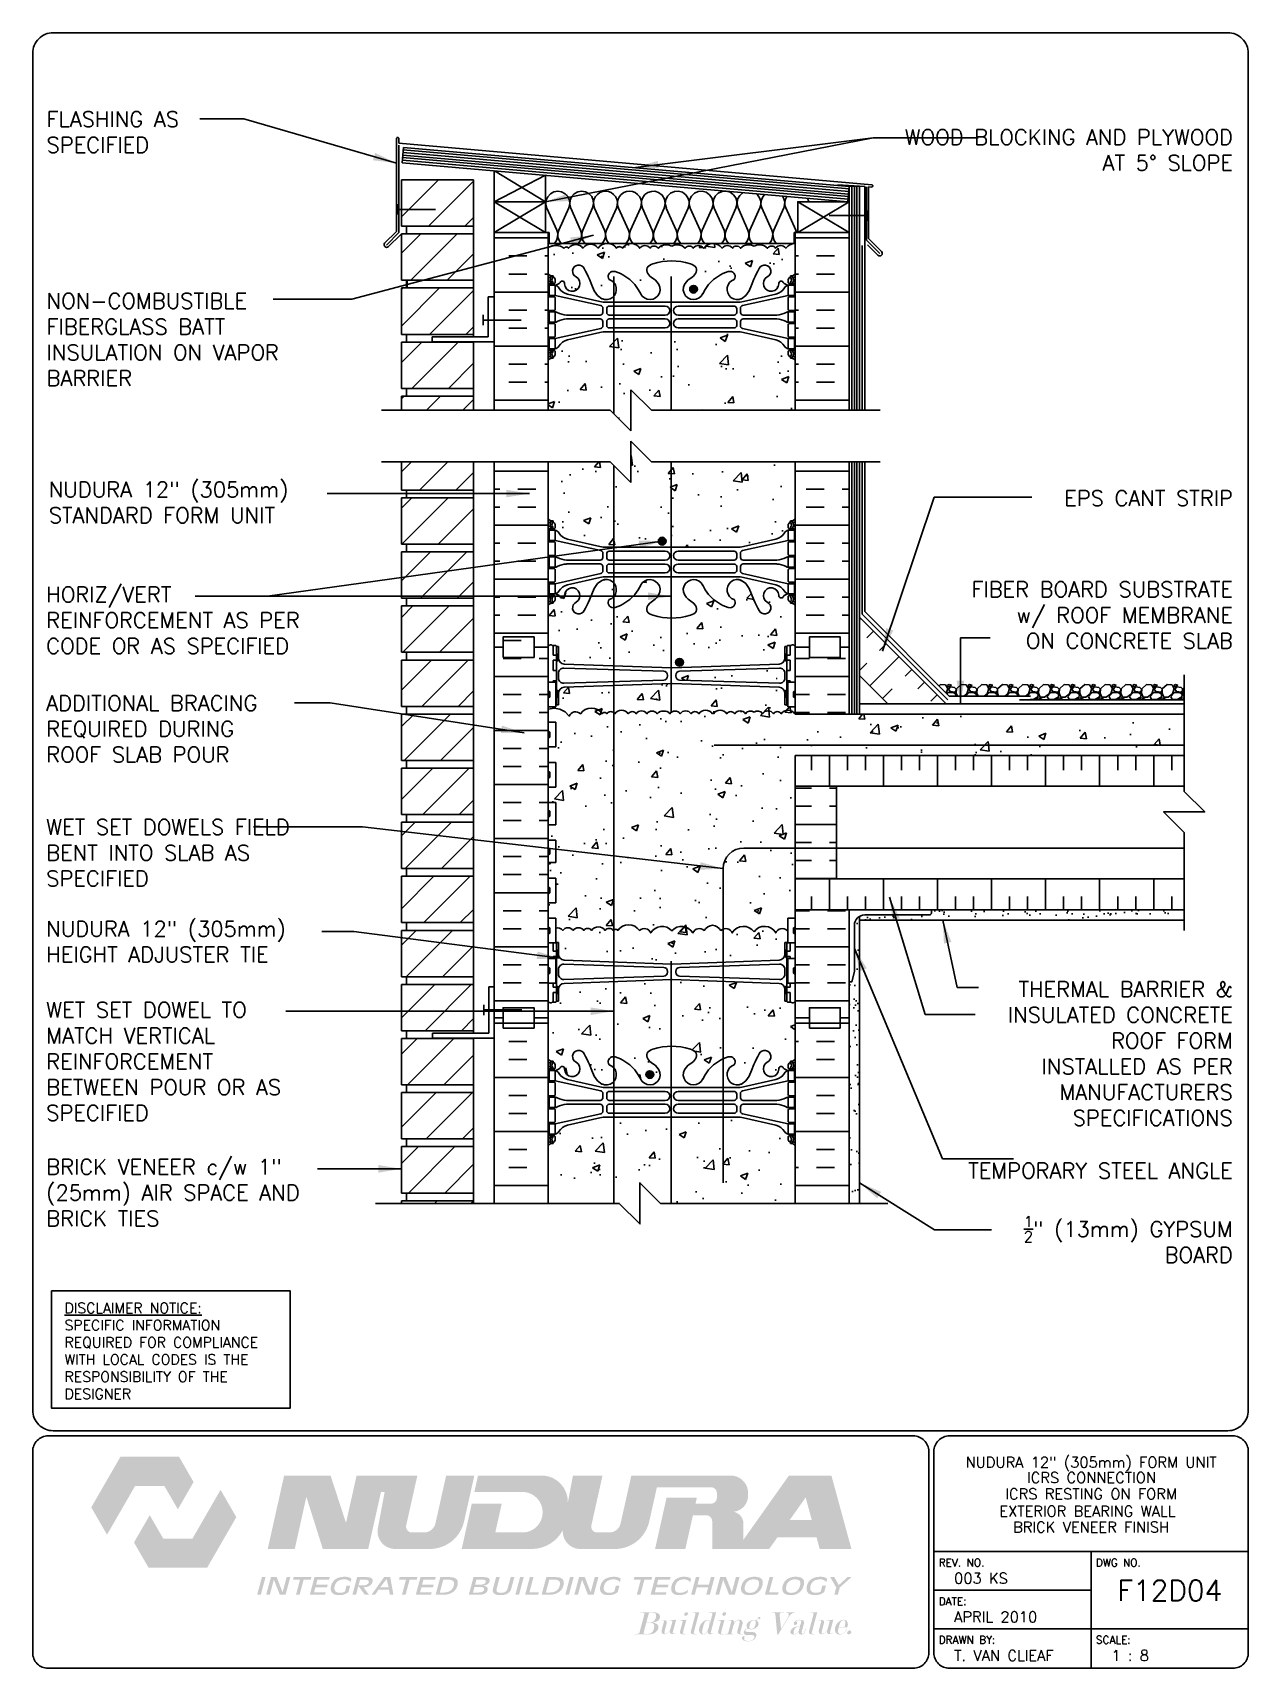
# Paper-space layout 'F12D04' of a CAD drawing. Header units: inches. Extents: x 0.42 to 7.8, y 0.49 to 10.41.
# The model-space entities are those that its viewports show. They can reach past a viewport. Long polylines and large blocks are cut down to what shows.
import ezdxf
from ezdxf.enums import TextEntityAlignment as Align

# ---------------------------------------------------------------- set-up
doc = ezdxf.new("R2010")
doc.units = ezdxf.units.IN
doc.header["$LTSCALE"] = 0.5
doc.header["$MEASUREMENT"] = 0
doc.linetypes.add('DASHED2', pattern=[0.375, 0.25, -0.125])
for name, color, linetype in [('HATCH', 12, 'Continuous'), ('line25', 2, 'Continuous'), ('LINE3', 3, 'Continuous'), ('LINE50', 5, 'Continuous'), ('LINE9', 9, 'Continuous'), ('LOGO', 7, 'Continuous'), ('TBK_LINE65', 3, 'Continuous'), ('TBK_TEXT', 4, 'Continuous'), ('TEXT', 4, 'Continuous'), ('Web_Edge', 9, 'Continuous')]:
    doc.layers.add(name, color=color, linetype=linetype)
doc.styles.add('DIM', font='romans.shx', dxfattribs={"width": 0.7})
doc.styles.add('ROMANS', font='romans.shx', dxfattribs={"height": 0.75})
doc.styles.get("Standard").update_dxf_attribs({"font": 'romans.shx', "height": 0.75})
doc.linetypes.add('STEEL', pattern='A,0.5,-0.2,["X",Standard,S=0.1,R=0,X=-0.1,Y=-0.05],-0.1', length=0.8)
doc.dimstyles.new('ext_12', dxfattribs={"dimscale": 12, "dimtxt": 0.09375, "dimasz": 0.09375, "dimexe": 0.09375, "dimexo": 0.0625, "dimgap": 0.0625, "dimtad": 1, "dimdec": 1, "dimzin": 2, "dimdsep": 46, "dimlunit": 4, "dimtxsty": 'DIM', "dimcen": 0.09, "dimdle": 0.09375, "dimclrt": 4, "dimadec": 0, "dimazin": 0, "dimtfac": 1, "dimtdec": 1, "dimtmove": 2, "dimatfit": 3, "dimfxl": 1, "dimfrac": 2, "dimtolj": 1, "dimtzin": 0, "dimarcsym": 0})
pattern_1 = [(50, (0, 0), (3.5863, -0.31376), [0.375, -4.125]), (355, (0, 0), (-0.693757, 3.76096), [0.3, -3.3]), (100.4514, (0.299, -0.026), (2.892544, 3.4472), [0.3187, -3.50571]), (46.1842, (0, 1), (5.336207, -0.827596), [0.5625, -6.1875]), (96.6356, (0.4447, 0.931), (4.67331, 4.87059), [0.47805, -5.25857]), (351.1842, (0, 1), (4.67331, 4.87059), [0.45, -4.95]), (21, (0.5, 0.75), (2.984535, -2.013094), [0.375, -4.125]), (326, (0.5, 0.75), (1.216577, 3.62575), [0.3, -3.3]), (71.4514, (0.7487, 0.5822), (4.201112, 1.612656), [0.3187, -3.50571]), (37.5, (0, 0), (0.0607993, 1.6644693), [0, -3.26, 0, -3.35, 0, -3.3125]), (7.5, (0, 0), (1.315348, 1.972059), [0, -1.91, 0, -3.185, 0, -1.2625]), (327.5, (-1.115, 0), (2.669112, -0.1127744), [0, -1.25, 0, -3.9, 0, -5.175]), (317.5, (-1.615, 0), (2.915931, 0.500525), [0, -1.625, 0, -2.59, 0, -3.675])]

psp = doc.layouts.new('F12D04')

# ---------------------------------------------------------------- texts
at = {"layer": 'TBK_TEXT', "color": 7, "style": 'ROMANS'}
for s, p in [('REV. NO.', (5.9215, 1.107)), ('DWG NO.', (6.876, 1.107)), ('DATE:', (5.9215, 0.8726)), ('DRAWN BY:', (5.9215, 0.6382)), ('SCALE:', (6.876, 0.6382))]:
    psp.add_text(s, height=0.04688, dxfattribs=at).set_placement(p)
at = {"layer": 'TEXT', "insert": (0.6134, 2.7065), "char_height": 0.0625, "width": 1.41371, "attachment_point": 1, "style": 'ROMANS'}
psp.add_mtext('{\\Fromans.shx|c1;\\LDISCLAIMER NOTICE:\\l\\PSPECIFIC INFORMATION REQUIRED FOR COMPLIANCE WITH LOCAL CODES IS THE RESPONSIBILITY OF THE DESIGNER}', dxfattribs=at)

msp = doc.modelspace()

# ---------------------------------------------------------------- texts
at = {"layer": 'TEXT', "char_height": 0.75, "style": 'ROMANS'}
for s, insert, width, attachment_point in [('FLASHING AS \\PSPECIFIED', (225.61, 180.208), 8.7776, 1), ('\\A1;WOOD BLOCKING AND PLYWOOD \\PAT 5%%D SLOPE', (283.237, 179.336), 17.3954, 3), ('NON-COMBUSTIBLE\\PFIBERGLASS BATT INSULATION ON VAPOR BARRIER', (225.61, 171.385), 12.44051, 1), ('NUDURA 12" (305mm) STANDARD FORM UNIT', (225.714, 161.23), 16.70168, 4), ('\\A1;EPS CANT STRIP', (283.237, 161.807), 9.59335, 3), ('HORIZ/VERT REINFORCEMENT AS PER CODE OR AS SPECIFIED', (225.592, 155.509), 14.05928, 4), ('\\A1;FIBER BOARD SUBSTRATE\\Pw/ ROOF MEMBRANE \\PON CONCRETE SLAB', (283.237, 157.385), 26.1134, 3), ('ADDITIONAL BRACING REQUIRED DURING ROOF SLAB POUR', (225.592, 150.238), 12.17415, 4), ('\\PWET SET DOWELS FIELD BENT INTO SLAB AS SPECIFIED', (225.592, 144.847), 13.38313, 4), ('\\PNUDURA 12" (305mm) HEIGHT ADJUSTER TIE', (225.592, 140.528), 13.38313, 4), ('THERMAL BARRIER & INSULATED CONCRETE ROOF FORM INSTALLED AS PER MANUFACTURERS SPECIFICATIONS', (283.232, 134.473), 12.17415, 6), ('WET SET DOWEL TO MATCH VERTICAL REINFORCEMENT BETWEEN POUR OR AS SPECIFIED', (225.592, 134.091), 13.47255, 4), ('BRICK VENEER c/w 1" (25mm) AIR SPACE AND BRICK TIES', (225.592, 127.721), 13.47255, 4), ('TEMPORARY STEEL ANGLE ', (283.232, 128.787), 12.17415, 6), ('\\A1;{\\H0.7x;\\S1/2;}" (13mm) GYPSUM BOARD', (283.232, 125.45), 12.17415, 6)]:
    msp.add_mtext(s, dxfattribs=dict(at, insert=insert, width=width, attachment_point=attachment_point))

# ---------------------------------------------------------------- blocks, each defined once
blk = doc.blocks.new('TITLEBLOCK-Tag')
at = {"style": 'ROMANS'}
for tag, height, p in [('TITLE_LINE_1', 0.065, (0.927, -0.1328)), ('TITLE_LINE_2', 0.065, (0.9294, -0.2258)), ('CENTRE-LINE-3', 0.065, (0.927, -0.3246)), ('TITLE_LINE_4', 0.065, (0.927, -0.4299)), ('TITLE_LINE_5', 0.065, (0.927, -0.526)), ('DWG', 0.125, (1.4043, -0.9102))]:
    blk.add_attdef(tag, text='', height=height, dxfattribs=at).set_placement(p, align=Align.MIDDLE_CENTER)
for tag, p in [('LATEST_REVISION', (0.0954, -0.8366)), ('REVISION_DATE', (0.0954, -1.071)), ('DRAWN_BY', (0.0954, -1.3053)), ('SCALE', (1.0499, -1.3053))]:
    blk.add_attdef(tag, text='', height=0.065, dxfattribs=at).set_placement(p, align=Align.MIDDLE_LEFT)

# ---------------------------------------------------------------- hatches: boundary and pattern name
at = {"layer": 'HATCH'}
h = msp.add_hatch(dxfattribs=at)
h.set_pattern_fill('ANSI31', color=256, scale=10, style=0)
h.set_pattern_definition([(45, (244.9482, 134.7694), (-0.883883, 0.883883), [])])
h.paths.add_polyline_path([(246.347, 135.204), (242.847, 135.204), (242.847, 132.954), (246.347, 132.954)])
h.paths.add_polyline_path([(246.347, 137.829), (242.847, 137.829), (242.847, 135.579), (246.347, 135.579)])
h.paths.add_polyline_path([(246.347, 140.454), (242.88, 140.454), (242.847, 140.421), (242.847, 138.204), (246.347, 138.204)])
h.paths.add_polyline_path([(246.347, 143.079), (242.847, 143.079), (242.847, 140.829), (246.347, 140.829)])
h.paths.add_polyline_path([(246.347, 145.704), (242.847, 145.704), (242.847, 143.454), (246.347, 143.454)])
h.paths.add_polyline_path([(246.347, 148.329), (242.847, 148.329), (242.847, 146.079), (246.347, 146.079)])
h.paths.add_polyline_path([(246.347, 150.954), (242.847, 150.954), (242.847, 148.704), (246.347, 148.704)])
h.paths.add_polyline_path([(246.347, 153.579), (242.847, 153.579), (242.847, 151.329), (246.347, 151.329)])
h.paths.add_polyline_path([(246.347, 156.204), (242.847, 156.204), (242.847, 153.954), (246.347, 153.954)])
h.paths.add_polyline_path([(246.347, 158.829), (242.847, 158.829), (242.847, 156.579), (246.347, 156.579)])
h.paths.add_polyline_path([(246.347, 161.454), (242.847, 161.454), (242.847, 159.204), (246.347, 159.204)])
h.paths.add_polyline_path([(246.347, 163.201), (242.847, 163.201), (242.847, 161.829), (246.347, 161.829)])
h.paths.add_polyline_path([(246.347, 166.389), (242.847, 166.389), (242.847, 165.701), (246.347, 165.701)])
h.paths.add_polyline_path([(246.347, 169.014), (242.847, 169.014), (242.847, 166.764), (246.347, 166.764)])
h.paths.add_polyline_path([(246.347, 171.639), (242.847, 171.639), (242.847, 169.389), (246.347, 169.389)])
h.paths.add_polyline_path([(246.347, 174.264), (242.847, 174.264), (242.847, 172.014), (246.347, 172.014)])
h.paths.add_polyline_path([(246.347, 176.889), (242.847, 176.889), (242.847, 174.639), (246.347, 174.639)])
h.paths.add_polyline_path([(246.347, 127.329), (242.847, 127.329), (242.847, 127.201), (246.347, 127.201)])
h.paths.add_polyline_path([(246.347, 129.954), (242.847, 129.954), (242.847, 127.704), (246.347, 127.704)])
h.paths.add_polyline_path([(246.347, 132.579), (242.847, 132.579), (242.847, 130.329), (246.347, 130.329)])
h = msp.add_hatch(dxfattribs=at)
h.set_pattern_fill('INSUL', color=256, scale=7, style=0)
h.set_pattern_definition([(0, (-2676.189, -240.6837), (0, 2.625), []), (0, (-2676.189, -239.8087), (0, 2.625), [0.875, -0.875]), (0, (-2676.189, -238.9337), (0, 2.625), [0.875, -0.875])])
h.paths.add_polyline_path([(247.347, 165.701), (249.972, 165.701), (249.972, 174.326), (249.285, 174.326), (249.285, 174.826), (247.785, 174.826), (247.785, 174.326), (247.347, 174.326)])
h = msp.add_hatch(dxfattribs=at)
h.set_pattern_fill('INSUL', color=256, scale=7, style=0)
h.set_pattern_definition([(180, (3188.134, -240.6837), (0, 2.625), []), (180, (3188.134, -239.8087), (0, 2.625), [0.875, -0.875]), (180, (3188.134, -238.9337), (0, 2.625), [0.875, -0.875])])
h.paths.add_polyline_path([(261.972, 165.701), (264.597, 165.701), (264.597, 174.326), (264.16, 174.326), (264.16, 174.826), (262.66, 174.826), (262.66, 174.326), (261.972, 174.326)])
h = msp.add_hatch(dxfattribs=at)
h.set_pattern_fill('AR-CONC', color=256, scale=0.5)
h.set_pattern_definition(pattern_1)
edge = h.paths.add_edge_path()
edge.add_arc((260.806, 171.856), 0.375, 120.13247, 357.07629)
edge.add_arc((261.292, 171.861), 0.113, 25.94306, 192.18443, ccw=False)
edge.add_arc((261.669, 172.129), 0.352, 218.46686, 263.87092)
edge.add_line((261.631, 171.78), (261.736, 171.78))
edge.add_line((261.736, 171.78), (261.736, 171.85))
edge.add_line((261.736, 171.85), (261.689, 171.85))
edge.add_arc((261.689, 171.912), 0.0625, 180, 270, ccw=False)
edge.add_line((261.626, 171.912), (261.626, 171.98))
edge.add_arc((261.876, 171.98), 0.25, 124.0558, 180, ccw=False)
edge.add_line((261.736, 172.187), (261.736, 172.228))
edge.add_line((261.736, 172.228), (261.826, 172.228))
edge.add_arc((261.626, 172.687), 0.5, 293.57818, 313.78911)
edge.add_line((261.972, 172.326), (261.972, 173.791))
edge.add_arc((261.944, 173.275), 0.517, 86.88069, 145)
edge.add_arc((261.271, 173.397), 0.305, 35, 145)
edge.add_arc((260.828, 173.436), 0.236, 35, 145)
edge.add_arc((260.234, 173.189), 0.554, 43.72941, 118.17303)
edge.add_arc((259.711, 173.189), 0.554, 61.82697, 136.27059)
edge.add_arc((259.117, 173.436), 0.236, 35, 145)
edge.add_arc((258.674, 173.397), 0.305, 35, 145)
edge.add_arc((258.001, 173.275), 0.517, 35, 93.11931)
edge.add_arc((257.944, 173.275), 0.517, 86.88069, 145)
edge.add_arc((257.271, 173.397), 0.305, 35, 145)
edge.add_arc((256.828, 173.436), 0.236, 35, 145)
edge.add_arc((256.234, 173.189), 0.554, 43.72941, 118.17303)
edge.add_arc((255.711, 173.189), 0.554, 61.82697, 136.27059)
edge.add_arc((255.117, 173.436), 0.236, 35, 145)
edge.add_arc((254.674, 173.397), 0.305, 35, 145)
edge.add_arc((254.001, 173.275), 0.517, 35, 145)
edge.add_arc((253.436, 173.473), 0.172, 35, 145)
edge.add_arc((252.848, 173.258), 0.546, 35, 145)
edge.add_arc((252.031, 173.313), 0.451, 35, 145)
edge.add_arc((251.314, 173.329), 0.423, 35, 145)
edge.add_arc((250.858, 173.494), 0.135, 35, 145)
edge.add_arc((250.342, 173.044), 0.665, 52.46756, 123.77554)
edge.add_line((249.972, 173.597), (249.972, 172.326))
edge.add_arc((250.318, 172.687), 0.5, 226.21089, 246.42182)
edge.add_line((250.118, 172.228), (250.208, 172.228))
edge.add_line((250.208, 172.228), (250.208, 172.187))
edge.add_arc((250.068, 171.98), 0.25, 0, 55.9442, ccw=False)
edge.add_line((250.318, 171.98), (250.318, 171.912))
edge.add_arc((250.256, 171.912), 0.0625, -90, 0, ccw=False)
edge.add_line((250.256, 171.85), (250.208, 171.85))
edge.add_line((250.208, 171.85), (250.208, 171.78))
edge.add_line((250.208, 171.78), (250.313, 171.78))
edge.add_arc((250.276, 172.129), 0.352, 276.12908, 321.53314)
edge.add_arc((250.653, 171.861), 0.113, -12.18443, 154.05694, ccw=False)
edge.add_arc((251.139, 171.856), 0.375, 182.92371, 419.86753)
edge.add_arc((251.458, 172.45), 0.3, 27.59697, 243.94252, ccw=False)
edge.add_spline(control_points=[(251.724, 172.589), (251.81, 172.422), (252.063, 171.932), (252.258, 171.251), (252.583, 171.12)], knot_values=[0, 0, 0, 0, 0.579211, 1.703896, 1.703896, 1.703896, 1.703896], degree=3, periodic=0)
edge.add_spline(control_points=[(252.583, 171.12), (252.633, 171.101), (252.687, 171.088), (252.744, 171.08)], knot_values=[1.703896, 1.703896, 1.703896, 1.703896, 1.875321, 1.875321, 1.875321, 1.875321], degree=3, periodic=0)
edge.add_arc((252.785, 171.578), 0.5, 265.29258, 431.79367)
edge.add_arc((253.131, 172.203), 0.242, 90, 218.23271, ccw=False)
edge.add_spline(control_points=[(253.131, 172.445), (253.252, 172.447), (254.072, 172.095), (254.317, 171.648), (254.456, 171.368)], knot_values=[0.038125, 0.038125, 0.038125, 0.038125, 0.320663, 1.237398, 1.237398, 1.237398, 1.237398], degree=3, periodic=0)
edge.add_spline(control_points=[(254.466, 171.349), (254.462, 171.356), (254.459, 171.362), (254.456, 171.368)], knot_values=[1.237398, 1.237398, 1.237398, 1.237398, 1.258119, 1.258119, 1.258119, 1.258119], degree=3, periodic=0)
edge.add_arc((254.91, 171.578), 0.5, 208.0183, 404.18751)
edge.add_spline(control_points=[(255.269, 171.927), (255.161, 172.089), (254.801, 172.18), (254.724, 172.676), (255.272, 172.912), (255.676, 172.94), (255.972, 172.961)], knot_values=[0.229407, 0.229407, 0.229407, 0.229407, 0.844432, 1.128849, 1.464331, 2.389004, 2.389004, 2.389004, 2.389004], degree=3, periodic=0)
edge.add_spline(control_points=[(255.972, 172.961), (256.269, 172.94), (256.673, 172.912), (257.221, 172.676), (257.144, 172.18), (256.784, 172.089), (256.676, 171.927)], knot_values=[0.229407, 0.229407, 0.229407, 0.229407, 1.15408, 1.489562, 1.773979, 2.389004, 2.389004, 2.389004, 2.389004], degree=3, periodic=0)
edge.add_arc((257.035, 171.578), 0.5, 135.81249, 331.9817)
edge.add_spline(control_points=[(257.479, 171.349), (257.483, 171.356), (257.486, 171.362), (257.489, 171.368)], knot_values=[1.237398, 1.237398, 1.237398, 1.237398, 1.258119, 1.258119, 1.258119, 1.258119], degree=3, periodic=0)
edge.add_spline(control_points=[(257.489, 171.368), (257.628, 171.648), (257.873, 172.095), (258.693, 172.447), (258.814, 172.445)], knot_values=[0.038125, 0.038125, 0.038125, 0.038125, 0.95486, 1.237398, 1.237398, 1.237398, 1.237398], degree=3, periodic=0)
edge.add_arc((258.814, 172.203), 0.242, -38.23271, 90, ccw=False)
edge.add_arc((259.16, 171.578), 0.5, 108.20633, 274.70742)
edge.add_spline(control_points=[(259.201, 171.08), (259.258, 171.088), (259.312, 171.101), (259.362, 171.12)], knot_values=[1.703896, 1.703896, 1.703896, 1.703896, 1.875321, 1.875321, 1.875321, 1.875321], degree=3, periodic=0)
edge.add_spline(control_points=[(259.362, 171.12), (259.687, 171.251), (259.882, 171.932), (260.135, 172.422), (260.221, 172.589)], knot_values=[0, 0, 0, 0, 1.124685, 1.703896, 1.703896, 1.703896, 1.703896], degree=3, periodic=0)
edge.add_arc((260.486, 172.45), 0.3, -63.94252, 153.06309, ccw=False)
h.paths.add_polyline_path([(261.972, 163.201), (254.986, 163.201), (253.986, 164.201), (253.986, 162.201), (252.986, 163.201), (249.972, 163.201), (249.972, 160.431, 0.088416), (250.118, 160.333), (250.208, 160.333), (250.208, 160.292, -0.249069), (250.318, 160.084), (250.318, 160.017, -0.414214), (250.256, 159.954), (250.208, 159.954), (250.208, 159.884), (250.313, 159.884, -0.168672), (250.499, 159.735, 0.17445), (250.907, 159.439), (252.488, 159.086, 0.054974), (252.815, 159.05), (255.972, 159.05), (259.13, 159.05, 0.054974), (259.457, 159.086), (261.038, 159.439, 0.17445), (261.446, 159.735, -0.168672), (261.631, 159.884), (261.736, 159.884), (261.736, 159.954), (261.689, 159.954, -0.414214), (261.626, 160.017), (261.626, 160.084, -0.249069), (261.736, 160.292), (261.736, 160.333), (261.826, 160.333, 0.088416), (261.972, 160.431)])
h.paths.add_polyline_path([(261.472, 151.959, 0.390098), (261.197, 152.258), (255.989, 152.442, 0.020761), (255.972, 152.443, 0.020761), (255.956, 152.442), (250.748, 152.258, 0.390098), (250.472, 151.959), (250.472, 151.398), (250.372, 151.398, -0.327813), (250.337, 151.351), (250.337, 151.306), (249.972, 151.306), (249.972, 151.189, -0.345037), (250.994, 150.855, -0.520567), (251.545, 150.973, -0.520567), (252.595, 150.973, -0.520567), (252.816, 150.973, -0.520567), (253.212, 150.973, -0.520567), (253.866, 150.973, -0.520567), (254.248, 150.973, -0.520567), (254.77, 150.973, -0.520567), (255.271, 150.973, -0.297004), (255.58, 151.097, -0.297004), (255.889, 150.973, -0.520567), (256.39, 150.973, -0.520567), (256.912, 150.973, -0.520567), (257.294, 150.973, -0.520567), (257.948, 150.973, -0.04026), (257.972, 151.003, -0.04026), (257.997, 150.973, -0.520567), (258.651, 150.973, -0.520567), (259.033, 150.973, -0.520567), (259.555, 150.973, -0.40442), (259.972, 151.054, -0.40442), (260.39, 150.973, -0.520567), (260.912, 150.973, -0.520567), (261.294, 150.973, -0.520567), (261.948, 150.973, -0.04026), (261.972, 151.003), (261.972, 151.306), (261.608, 151.306), (261.608, 151.351, -0.327813), (261.572, 151.398), (261.472, 151.398)])
h.paths.add_polyline_path([(255.589, 153.035), (250.728, 153.187, 0.421005), (250.472, 152.937), (250.472, 152.699, 0.425773), (250.732, 152.45), (255.589, 152.601, 0.390098), (255.772, 152.801), (255.772, 152.836, 0.390098)])
h.paths.add_polyline_path([(261.213, 153.187), (256.356, 153.035, 0.390098), (256.172, 152.836), (256.172, 152.801, 0.390098), (256.356, 152.601), (261.217, 152.45, 0.421005), (261.472, 152.699), (261.472, 152.937, 0.425773)])
h.paths.add_polyline_path([(280.868, 150.951), (261.972, 150.951), (261.972, 151.003, 0.04026), (261.948, 150.973, 0.520567), (261.294, 150.973, 0.520567), (260.912, 150.973, 0.520567), (260.39, 150.973, 0.40442), (259.972, 151.054, 0.40442), (259.555, 150.973, 0.520567), (259.033, 150.973, 0.520567), (258.651, 150.973, 0.520567), (257.997, 150.973, 0.04026), (257.972, 151.003, 0.04026), (257.948, 150.973, 0.520567), (257.294, 150.973, 0.520567), (256.912, 150.973, 0.520567), (256.39, 150.973, 0.520567), (255.889, 150.973, 0.297004), (255.58, 151.097, 0.297004), (255.271, 150.973, 0.520567), (254.77, 150.973, 0.520567), (254.248, 150.973, 0.520567), (253.866, 150.973, 0.520567), (253.212, 150.973, 0.520567), (252.816, 150.973, 0.520567), (252.595, 150.973, 0.520567), (251.545, 150.973, 0.520567), (250.994, 150.855, 0.345037), (249.972, 151.189), (249.972, 150.556), (250.337, 150.556), (250.337, 149.356), (249.972, 149.356), (249.972, 148.606), (250.337, 148.606), (250.337, 147.406), (249.972, 147.406), (249.972, 146.656), (250.337, 146.656), (250.337, 145.576), (249.972, 145.576), (249.972, 144.826), (250.337, 144.826), (250.337, 143.746), (249.972, 143.746), (249.972, 142.996), (250.337, 142.996), (250.337, 141.796), (249.972, 141.796), (249.972, 141.046), (250.337, 141.046), (250.337, 140.565, -0.328601), (250.68, 140.449, -0.520567), (251.182, 140.449, -0.520567), (251.703, 140.449, -0.520567), (252.085, 140.449, -0.520567), (252.739, 140.449, -0.520567), (253.136, 140.449, -0.520567), (253.356, 140.449, -0.520567), (254.407, 140.449, -0.520567), (254.958, 140.332, -0.520567), (255.979, 140.427, -0.520567), (257, 140.332, -0.520567), (257.551, 140.449, -0.196403), (257.959, 140.712, -0.196403), (258.367, 140.449, -0.520567), (258.918, 140.332, -0.548693), (259.972, 140.384, -0.548693), (261.027, 140.332, -0.520567), (261.578, 140.449, -0.018914), (261.608, 140.488), (261.608, 141.046), (261.972, 141.046), (261.972, 141.451), (261.972, 142.951), (261.972, 147.451), (261.972, 148.951), (280.868, 148.951)])
h.paths.add_polyline_path([(261.608, 140.488, 0.018914), (261.578, 140.449, 0.520567), (261.027, 140.332, 0.548693), (259.972, 140.384, 0.548693), (258.918, 140.332, 0.520567), (258.367, 140.449, 0.196403), (257.959, 140.712, 0.196403), (257.551, 140.449, 0.520567), (257, 140.332, 0.520567), (255.979, 140.427, 0.520567), (254.958, 140.332, 0.520567), (254.407, 140.449, 0.520567), (253.356, 140.449, 0.520567), (253.136, 140.449, 0.520567), (252.739, 140.449, 0.520567), (252.085, 140.449, 0.520567), (251.703, 140.449, 0.520567), (251.182, 140.449, 0.520567), (250.68, 140.449, 0.328601), (250.337, 140.565), (250.337, 139.91, -0.327813), (250.372, 139.862), (250.472, 139.862), (250.472, 139.301, 0.390098), (250.748, 139.002), (255.956, 138.818, 0.020761), (255.972, 138.818, 0.020761), (255.989, 138.818), (261.197, 139.002, 0.390098), (261.472, 139.301), (261.472, 139.862), (261.572, 139.862, -0.327813), (261.608, 139.91)])
edge = h.paths.add_edge_path()
edge.add_line((261.972, 137.022), (261.892, 136.942))
edge.add_line((261.892, 136.942), (261.802, 136.942))
edge.add_line((261.802, 136.942), (261.772, 136.972))
edge.add_line((261.772, 136.972), (261.622, 136.972))
edge.add_arc((261.622, 137.022), 0.05, 180, 270, ccw=False)
edge.add_line((261.572, 137.022), (261.472, 137.022))
edge.add_line((261.472, 137.022), (261.472, 137.583))
edge.add_arc((261.172, 137.583), 0.3, 0, 85.24257)
edge.add_line((261.197, 137.882), (255.989, 138.066))
edge.add_arc((255.972, 137.866), 0.2, 85.24257, 90)
edge.add_arc((255.972, 137.866), 0.2, 90, 94.75743)
edge.add_line((255.956, 138.066), (250.748, 137.882))
edge.add_arc((250.772, 137.583), 0.3, 94.75743, 180)
edge.add_line((250.472, 137.583), (250.472, 137.022))
edge.add_line((250.472, 137.022), (250.372, 137.022))
edge.add_arc((250.322, 137.022), 0.05, -90, 0, ccw=False)
edge.add_line((250.322, 136.972), (250.172, 136.972))
edge.add_line((250.172, 136.972), (250.142, 136.942))
edge.add_line((250.142, 136.942), (250.052, 136.942))
edge.add_line((250.052, 136.942), (249.972, 137.022))
edge.add_line((249.972, 137.022), (249.972, 136.201))
edge.add_line((249.972, 136.201), (249.972, 134.201))
edge.add_arc((250.318, 134.562), 0.5, 226.21089, 246.42182)
edge.add_line((250.118, 134.103), (250.208, 134.103))
edge.add_line((250.208, 134.103), (250.208, 134.062))
edge.add_arc((250.068, 133.855), 0.25, 0, 55.9442, ccw=False)
edge.add_line((250.318, 133.855), (250.318, 133.787))
edge.add_arc((250.256, 133.787), 0.0625, -90, 0, ccw=False)
edge.add_line((250.256, 133.725), (250.208, 133.725))
edge.add_line((250.208, 133.725), (250.208, 133.655))
edge.add_line((250.208, 133.655), (250.313, 133.655))
edge.add_arc((250.276, 134.004), 0.352, 276.12908, 321.53314)
edge.add_arc((250.653, 133.736), 0.113, -12.18443, 154.05694, ccw=False)
edge.add_arc((251.139, 133.731), 0.375, 182.92371, 419.86753)
edge.add_arc((251.458, 134.325), 0.3, 27.59697, 243.94252, ccw=False)
edge.add_spline(control_points=[(251.724, 134.464), (251.791, 134.335), (251.857, 134.206), (251.921, 134.067)], knot_values=[0, 0, 0, 0, 0.447744, 0.447744, 0.447744, 0.447744], degree=3, periodic=0)
edge.add_spline(control_points=[(251.921, 134.067), (251.939, 134.026), (252.018, 133.848), (252.09, 133.649), (252.153, 133.507)], knot_values=[0.447744, 0.447744, 0.447744, 0.447744, 0.579211, 1.009728, 1.009728, 1.009728, 1.009728], degree=3, periodic=0)
edge.add_spline(control_points=[(252.153, 133.507), (252.169, 133.472), (252.186, 133.437), (252.203, 133.404)], knot_values=[1.009728, 1.009728, 1.009728, 1.009728, 1.116334, 1.116334, 1.116334, 1.116334], degree=3, periodic=0)
edge.add_spline(control_points=[(252.203, 133.404), (252.216, 133.377), (252.231, 133.351), (252.245, 133.325)], knot_values=[1.116334, 1.116334, 1.116334, 1.116334, 1.201719, 1.201719, 1.201719, 1.201719], degree=3, periodic=0)
edge.add_spline(control_points=[(252.245, 133.325), (252.259, 133.301), (252.274, 133.278), (252.289, 133.255)], knot_values=[1.201719, 1.201719, 1.201719, 1.201719, 1.282554, 1.282554, 1.282554, 1.282554], degree=3, periodic=0)
edge.add_spline(control_points=[(252.289, 133.255), (252.299, 133.239), (252.31, 133.224), (252.321, 133.209)], knot_values=[1.282554, 1.282554, 1.282554, 1.282554, 1.339568, 1.339568, 1.339568, 1.339568], degree=3, periodic=0)
edge.add_spline(control_points=[(252.321, 133.209), (252.332, 133.195), (252.343, 133.181), (252.354, 133.168)], knot_values=[1.339568, 1.339568, 1.339568, 1.339568, 1.393854, 1.393854, 1.393854, 1.393854], degree=3, periodic=0)
edge.add_spline(control_points=[(252.354, 133.168), (252.366, 133.154), (252.379, 133.14), (252.391, 133.127)], knot_values=[1.393854, 1.393854, 1.393854, 1.393854, 1.451471, 1.451471, 1.451471, 1.451471], degree=3, periodic=0)
edge.add_spline(control_points=[(252.391, 133.127), (252.403, 133.115), (252.415, 133.103), (252.428, 133.092)], knot_values=[1.451471, 1.451471, 1.451471, 1.451471, 1.505342, 1.505342, 1.505342, 1.505342], degree=3, periodic=0)
edge.add_spline(control_points=[(252.428, 133.092), (252.442, 133.08), (252.456, 133.069), (252.47, 133.059)], knot_values=[1.505342, 1.505342, 1.505342, 1.505342, 1.563384, 1.563384, 1.563384, 1.563384], degree=3, periodic=0)
edge.add_spline(control_points=[(252.47, 133.059), (252.483, 133.049), (252.497, 133.04), (252.511, 133.031)], knot_values=[1.563384, 1.563384, 1.563384, 1.563384, 1.616944, 1.616944, 1.616944, 1.616944], degree=3, periodic=0)
edge.add_spline(control_points=[(252.511, 133.031), (252.523, 133.024), (252.534, 133.018), (252.546, 133.012)], knot_values=[1.616944, 1.616944, 1.616944, 1.616944, 1.660465, 1.660465, 1.660465, 1.660465], degree=3, periodic=0)
edge.add_spline(control_points=[(252.546, 133.012), (252.557, 133.007), (252.568, 133.002), (252.58, 132.997)], knot_values=[1.660465, 1.660465, 1.660465, 1.660465, 1.69951, 1.69951, 1.69951, 1.69951], degree=3, periodic=0)
edge.add_spline(control_points=[(252.58, 132.997), (252.581, 132.997), (252.582, 132.996), (252.583, 132.995)], knot_values=[1.69951, 1.69951, 1.69951, 1.69951, 1.703896, 1.703896, 1.703896, 1.703896], degree=3, periodic=0)
edge.add_spline(control_points=[(252.583, 132.995), (252.593, 132.992), (252.603, 132.988), (252.613, 132.985)], knot_values=[1.703896, 1.703896, 1.703896, 1.703896, 1.737704, 1.737704, 1.737704, 1.737704], degree=3, periodic=0)
edge.add_spline(control_points=[(252.613, 132.985), (252.626, 132.98), (252.639, 132.976), (252.652, 132.973)], knot_values=[1.737704, 1.737704, 1.737704, 1.737704, 1.78039, 1.78039, 1.78039, 1.78039], degree=3, periodic=0)
edge.add_spline(control_points=[(252.652, 132.973), (252.666, 132.969), (252.68, 132.966), (252.694, 132.963)], knot_values=[1.78039, 1.78039, 1.78039, 1.78039, 1.824512, 1.824512, 1.824512, 1.824512], degree=3, periodic=0)
edge.add_spline(control_points=[(252.694, 132.963), (252.711, 132.96), (252.727, 132.957), (252.744, 132.955)], knot_values=[1.824512, 1.824512, 1.824512, 1.824512, 1.875321, 1.875321, 1.875321, 1.875321], degree=3, periodic=0)
edge.add_arc((252.785, 133.453), 0.5, 265.29258, 431.79367)
edge.add_arc((253.131, 134.078), 0.242, 90, 218.23271, ccw=False)
edge.add_spline(control_points=[(253.131, 134.32), (253.139, 134.32), (253.148, 134.32), (253.157, 134.319)], knot_values=[0.038125, 0.038125, 0.038125, 0.038125, 0.057026, 0.057026, 0.057026, 0.057026], degree=3, periodic=0)
edge.add_spline(control_points=[(253.157, 134.319), (253.165, 134.318), (253.174, 134.318), (253.183, 134.316)], knot_values=[0.057026, 0.057026, 0.057026, 0.057026, 0.075602, 0.075602, 0.075602, 0.075602], degree=3, periodic=0)
edge.add_spline(control_points=[(253.183, 134.316), (253.192, 134.315), (253.202, 134.313), (253.212, 134.311)], knot_values=[0.075602, 0.075602, 0.075602, 0.075602, 0.094836, 0.094836, 0.094836, 0.094836], degree=3, periodic=0)
edge.add_spline(control_points=[(253.212, 134.311), (253.222, 134.309), (253.232, 134.307), (253.243, 134.304)], knot_values=[0.094836, 0.094836, 0.094836, 0.094836, 0.114375, 0.114375, 0.114375, 0.114375], degree=3, periodic=0)
edge.add_spline(control_points=[(253.243, 134.304), (253.263, 134.299), (253.284, 134.293), (253.305, 134.286)], knot_values=[0.114375, 0.114375, 0.114375, 0.114375, 0.151527, 0.151527, 0.151527, 0.151527], degree=3, periodic=0)
edge.add_spline(control_points=[(253.305, 134.286), (253.37, 134.265), (253.44, 134.235), (253.508, 134.202)], knot_values=[0.151527, 0.151527, 0.151527, 0.151527, 0.264926, 0.264926, 0.264926, 0.264926], degree=3, periodic=0)
edge.add_spline(control_points=[(253.508, 134.202), (253.542, 134.185), (253.585, 134.163), (253.626, 134.14), (253.636, 134.135)], knot_values=[0.264926, 0.264926, 0.264926, 0.264926, 0.320663, 0.337944, 0.337944, 0.337944, 0.337944], degree=3, periodic=0)
edge.add_spline(control_points=[(253.636, 134.135), (253.679, 134.11), (253.72, 134.085), (253.759, 134.06)], knot_values=[0.337944, 0.337944, 0.337944, 0.337944, 0.416132, 0.416132, 0.416132, 0.416132], degree=3, periodic=0)
edge.add_spline(control_points=[(253.759, 134.06), (253.795, 134.036), (253.829, 134.013), (253.862, 133.989)], knot_values=[0.416132, 0.416132, 0.416132, 0.416132, 0.48854, 0.48854, 0.48854, 0.48854], degree=3, periodic=0)
edge.add_spline(control_points=[(253.862, 133.989), (253.897, 133.963), (253.93, 133.937), (253.961, 133.91)], knot_values=[0.48854, 0.48854, 0.48854, 0.48854, 0.567329, 0.567329, 0.567329, 0.567329], degree=3, periodic=0)
edge.add_spline(control_points=[(253.961, 133.91), (253.99, 133.886), (254.017, 133.862), (254.042, 133.837)], knot_values=[0.567329, 0.567329, 0.567329, 0.567329, 0.639328, 0.639328, 0.639328, 0.639328], degree=3, periodic=0)
edge.add_spline(control_points=[(254.042, 133.837), (254.07, 133.811), (254.096, 133.784), (254.121, 133.757)], knot_values=[0.639328, 0.639328, 0.639328, 0.639328, 0.718521, 0.718521, 0.718521, 0.718521], degree=3, periodic=0)
edge.add_spline(control_points=[(254.121, 133.757), (254.143, 133.732), (254.164, 133.708), (254.184, 133.684)], knot_values=[0.718521, 0.718521, 0.718521, 0.718521, 0.789856, 0.789856, 0.789856, 0.789856], degree=3, periodic=0)
edge.add_spline(control_points=[(254.184, 133.684), (254.206, 133.657), (254.227, 133.629), (254.247, 133.602)], knot_values=[0.789856, 0.789856, 0.789856, 0.789856, 0.869703, 0.869703, 0.869703, 0.869703], degree=3, periodic=0)
edge.add_spline(control_points=[(254.247, 133.602), (254.302, 133.525), (254.348, 133.45), (254.387, 133.376)], knot_values=[0.869703, 0.869703, 0.869703, 0.869703, 1.0964, 1.0964, 1.0964, 1.0964], degree=3, periodic=0)
edge.add_spline(control_points=[(254.387, 133.376), (254.412, 133.331), (254.435, 133.286), (254.456, 133.243)], knot_values=[1.0964, 1.0964, 1.0964, 1.0964, 1.237398, 1.237398, 1.237398, 1.237398], degree=3, periodic=0)
edge.add_arc((254.91, 133.453), 0.5, 204.81899, 404.18751)
edge.add_spline(control_points=[(255.269, 133.802), (255.161, 133.964), (254.801, 134.055), (254.724, 134.551), (255.272, 134.787), (255.676, 134.815), (255.972, 134.836)], knot_values=[0.229407, 0.229407, 0.229407, 0.229407, 0.844432, 1.128849, 1.464331, 2.389004, 2.389004, 2.389004, 2.389004], degree=3, periodic=0)
edge.add_spline(control_points=[(255.972, 134.836), (256.269, 134.815), (256.673, 134.787), (257.221, 134.551), (257.144, 134.055), (256.784, 133.964), (256.676, 133.802)], knot_values=[0.229407, 0.229407, 0.229407, 0.229407, 1.15408, 1.489562, 1.773979, 2.389004, 2.389004, 2.389004, 2.389004], degree=3, periodic=0)
edge.add_arc((257.035, 133.453), 0.5, 135.81249, 335.18101)
edge.add_spline(control_points=[(257.489, 133.243), (257.51, 133.286), (257.533, 133.331), (257.558, 133.376)], knot_values=[1.0964, 1.0964, 1.0964, 1.0964, 1.237398, 1.237398, 1.237398, 1.237398], degree=3, periodic=0)
edge.add_spline(control_points=[(257.558, 133.376), (257.583, 133.423), (257.61, 133.47), (257.641, 133.518)], knot_values=[0.95312, 0.95312, 0.95312, 0.95312, 1.0964, 1.0964, 1.0964, 1.0964], degree=3, periodic=0)
edge.add_spline(control_points=[(257.641, 133.518), (257.659, 133.546), (257.678, 133.574), (257.698, 133.602)], knot_values=[0.869703, 0.869703, 0.869703, 0.869703, 0.95312, 0.95312, 0.95312, 0.95312], degree=3, periodic=0)
edge.add_spline(control_points=[(257.698, 133.602), (257.718, 133.629), (257.739, 133.657), (257.761, 133.684)], knot_values=[0.789856, 0.789856, 0.789856, 0.789856, 0.869703, 0.869703, 0.869703, 0.869703], degree=3, periodic=0)
edge.add_spline(control_points=[(257.761, 133.684), (257.781, 133.708), (257.802, 133.732), (257.824, 133.757)], knot_values=[0.718521, 0.718521, 0.718521, 0.718521, 0.789856, 0.789856, 0.789856, 0.789856], degree=3, periodic=0)
edge.add_spline(control_points=[(257.824, 133.757), (257.848, 133.784), (257.875, 133.811), (257.903, 133.837)], knot_values=[0.639328, 0.639328, 0.639328, 0.639328, 0.718521, 0.718521, 0.718521, 0.718521], degree=3, periodic=0)
edge.add_spline(control_points=[(257.903, 133.837), (257.928, 133.862), (257.955, 133.886), (257.984, 133.91)], knot_values=[0.567327, 0.567327, 0.567327, 0.567327, 0.639328, 0.639328, 0.639328, 0.639328], degree=3, periodic=0)
edge.add_spline(control_points=[(257.984, 133.91), (258.015, 133.937), (258.048, 133.963), (258.083, 133.989)], knot_values=[0.48854, 0.48854, 0.48854, 0.48854, 0.567327, 0.567327, 0.567327, 0.567327], degree=3, periodic=0)
edge.add_spline(control_points=[(258.083, 133.989), (258.116, 134.013), (258.15, 134.036), (258.186, 134.06)], knot_values=[0.41613, 0.41613, 0.41613, 0.41613, 0.48854, 0.48854, 0.48854, 0.48854], degree=3, periodic=0)
edge.add_spline(control_points=[(258.186, 134.06), (258.233, 134.091), (258.314, 134.139), (258.403, 134.185), (258.437, 134.202)], knot_values=[0.264927, 0.264927, 0.264927, 0.264927, 0.360394, 0.41613, 0.41613, 0.41613, 0.41613], degree=3, periodic=0)
edge.add_spline(control_points=[(258.437, 134.202), (258.505, 134.235), (258.575, 134.265), (258.64, 134.286)], knot_values=[0.151529, 0.151529, 0.151529, 0.151529, 0.264927, 0.264927, 0.264927, 0.264927], degree=3, periodic=0)
edge.add_spline(control_points=[(258.64, 134.286), (258.672, 134.297), (258.704, 134.306), (258.733, 134.311)], knot_values=[0.094834, 0.094834, 0.094834, 0.094834, 0.151529, 0.151529, 0.151529, 0.151529], degree=3, periodic=0)
edge.add_spline(control_points=[(258.733, 134.311), (258.743, 134.313), (258.753, 134.315), (258.762, 134.316)], knot_values=[0.075604, 0.075604, 0.075604, 0.075604, 0.094834, 0.094834, 0.094834, 0.094834], degree=3, periodic=0)
edge.add_spline(control_points=[(258.762, 134.316), (258.771, 134.318), (258.78, 134.318), (258.788, 134.319)], knot_values=[0.057026, 0.057026, 0.057026, 0.057026, 0.075604, 0.075604, 0.075604, 0.075604], degree=3, periodic=0)
edge.add_spline(control_points=[(258.788, 134.319), (258.797, 134.32), (258.806, 134.32), (258.814, 134.32)], knot_values=[0.038125, 0.038125, 0.038125, 0.038125, 0.057026, 0.057026, 0.057026, 0.057026], degree=3, periodic=0)
edge.add_arc((258.814, 134.078), 0.242, -38.23271, 90.76825, ccw=False)
edge.add_arc((259.16, 133.453), 0.5, 108.20633, 274.70742)
edge.add_spline(control_points=[(259.201, 132.955), (259.218, 132.957), (259.234, 132.96), (259.251, 132.963)], knot_values=[1.824512, 1.824512, 1.824512, 1.824512, 1.875321, 1.875321, 1.875321, 1.875321], degree=3, periodic=0)
edge.add_spline(control_points=[(259.251, 132.963), (259.265, 132.966), (259.279, 132.969), (259.293, 132.973)], knot_values=[1.78039, 1.78039, 1.78039, 1.78039, 1.824512, 1.824512, 1.824512, 1.824512], degree=3, periodic=0)
edge.add_spline(control_points=[(259.293, 132.973), (259.306, 132.976), (259.319, 132.98), (259.332, 132.985)], knot_values=[1.737704, 1.737704, 1.737704, 1.737704, 1.78039, 1.78039, 1.78039, 1.78039], degree=3, periodic=0)
edge.add_spline(control_points=[(259.332, 132.985), (259.342, 132.988), (259.352, 132.992), (259.362, 132.995)], knot_values=[1.703896, 1.703896, 1.703896, 1.703896, 1.737704, 1.737704, 1.737704, 1.737704], degree=3, periodic=0)
edge.add_spline(control_points=[(259.362, 132.995), (259.374, 133.001), (259.387, 133.006), (259.399, 133.012)], knot_values=[1.660465, 1.660465, 1.660465, 1.660465, 1.703896, 1.703896, 1.703896, 1.703896], degree=3, periodic=0)
edge.add_spline(control_points=[(259.399, 133.012), (259.411, 133.018), (259.422, 133.024), (259.434, 133.031)], knot_values=[1.616944, 1.616944, 1.616944, 1.616944, 1.660465, 1.660465, 1.660465, 1.660465], degree=3, periodic=0)
edge.add_spline(control_points=[(259.434, 133.031), (259.448, 133.04), (259.462, 133.049), (259.475, 133.059)], knot_values=[1.563384, 1.563384, 1.563384, 1.563384, 1.616944, 1.616944, 1.616944, 1.616944], degree=3, periodic=0)
edge.add_spline(control_points=[(259.475, 133.059), (259.489, 133.069), (259.503, 133.08), (259.517, 133.092)], knot_values=[1.505342, 1.505342, 1.505342, 1.505342, 1.563384, 1.563384, 1.563384, 1.563384], degree=3, periodic=0)
edge.add_spline(control_points=[(259.517, 133.092), (259.53, 133.103), (259.542, 133.115), (259.554, 133.127)], knot_values=[1.451471, 1.451471, 1.451471, 1.451471, 1.505342, 1.505342, 1.505342, 1.505342], degree=3, periodic=0)
edge.add_spline(control_points=[(259.554, 133.127), (259.566, 133.14), (259.579, 133.154), (259.591, 133.168)], knot_values=[1.393854, 1.393854, 1.393854, 1.393854, 1.451471, 1.451471, 1.451471, 1.451471], degree=3, periodic=0)
edge.add_spline(control_points=[(259.591, 133.168), (259.602, 133.181), (259.613, 133.195), (259.624, 133.209)], knot_values=[1.339568, 1.339568, 1.339568, 1.339568, 1.393854, 1.393854, 1.393854, 1.393854], degree=3, periodic=0)
edge.add_spline(control_points=[(259.624, 133.209), (259.635, 133.224), (259.646, 133.239), (259.656, 133.255)], knot_values=[1.282554, 1.282554, 1.282554, 1.282554, 1.339568, 1.339568, 1.339568, 1.339568], degree=3, periodic=0)
edge.add_spline(control_points=[(259.656, 133.255), (259.671, 133.278), (259.686, 133.301), (259.7, 133.325)], knot_values=[1.201719, 1.201719, 1.201719, 1.201719, 1.282554, 1.282554, 1.282554, 1.282554], degree=3, periodic=0)
edge.add_spline(control_points=[(259.7, 133.325), (259.714, 133.351), (259.729, 133.377), (259.742, 133.404)], knot_values=[1.116334, 1.116334, 1.116334, 1.116334, 1.201719, 1.201719, 1.201719, 1.201719], degree=3, periodic=0)
edge.add_spline(control_points=[(259.742, 133.404), (259.759, 133.437), (259.776, 133.472), (259.792, 133.507)], knot_values=[1.009728, 1.009728, 1.009728, 1.009728, 1.116334, 1.116334, 1.116334, 1.116334], degree=3, periodic=0)
edge.add_spline(control_points=[(259.792, 133.507), (259.855, 133.649), (259.927, 133.848), (260.006, 134.026), (260.024, 134.067)], knot_values=[0.447744, 0.447744, 0.447744, 0.447744, 0.878261, 1.009728, 1.009728, 1.009728, 1.009728], degree=3, periodic=0)
edge.add_spline(control_points=[(260.024, 134.067), (260.088, 134.206), (260.154, 134.335), (260.221, 134.464)], knot_values=[0, 0, 0, 0, 0.447744, 0.447744, 0.447744, 0.447744], degree=3, periodic=0)
edge.add_arc((260.486, 134.325), 0.3, -63.94252, 153.04656, ccw=False)
edge.add_arc((260.806, 133.731), 0.375, 120.13247, 357.07629)
edge.add_arc((261.292, 133.736), 0.113, 25.94306, 192.18443, ccw=False)
edge.add_arc((261.669, 134.004), 0.352, 218.46686, 263.87092)
edge.add_line((261.631, 133.655), (261.736, 133.655))
edge.add_line((261.736, 133.655), (261.736, 133.725))
edge.add_line((261.736, 133.725), (261.689, 133.725))
edge.add_arc((261.689, 133.787), 0.0625, 180, 270, ccw=False)
edge.add_line((261.626, 133.787), (261.626, 133.855))
edge.add_arc((261.876, 133.855), 0.25, 124.0558, 180, ccw=False)
edge.add_line((261.736, 134.062), (261.736, 134.103))
edge.add_line((261.736, 134.103), (261.826, 134.103))
edge.add_arc((261.626, 134.562), 0.5, 293.57818, 313.78911)
edge.add_line((261.972, 134.201), (261.972, 136.201))
edge.add_line((261.972, 136.201), (261.972, 137.022))
h.paths.add_polyline_path([(261.972, 130.008, 0.088416), (261.826, 130.106), (261.736, 130.106), (261.736, 130.147, -0.249069), (261.626, 130.355), (261.626, 130.422, -0.414214), (261.689, 130.485), (261.736, 130.485), (261.736, 130.555), (261.631, 130.555, -0.155529), (261.456, 130.689, 0.180914), (261.038, 131), (259.457, 131.353, 0.054974), (259.13, 131.389), (255.972, 131.389), (252.815, 131.389, 0.054974), (252.488, 131.353), (250.907, 131, 0.180914), (250.489, 130.689, -0.155529), (250.313, 130.555), (250.208, 130.555), (250.208, 130.485), (250.256, 130.485, -0.414214), (250.318, 130.422), (250.318, 130.355, -0.249069), (250.208, 130.147), (250.208, 130.106), (250.118, 130.106, 0.088416), (249.972, 130.008), (249.972, 127.201), (253.426, 127.201), (254.426, 126.201), (254.426, 128.201), (255.426, 127.201), (261.972, 127.201)])
h = msp.add_hatch(dxfattribs=at)
h.set_pattern_fill('AR-CONC', color=256, scale=0.5)
h.set_pattern_definition(pattern_1)
h.paths.add_polyline_path([(255.953, 169.514), (253.162, 169.514), (253.162, 165.525), (253.986, 164.701), (253.986, 166.701), (254.986, 165.701), (255.953, 165.701)])
h.paths.add_polyline_path([(253.162, 169.514), (252.815, 169.514, 0.054974), (252.488, 169.478), (250.907, 169.125, 0.17445), (250.499, 168.829, -0.168672), (250.313, 168.68), (250.208, 168.68), (250.208, 168.61), (250.256, 168.61, -0.414214), (250.318, 168.547), (250.318, 168.48, -0.249069), (250.208, 168.272), (250.208, 168.231), (250.118, 168.231, 0.088416), (249.972, 168.133), (249.972, 165.701), (252.986, 165.701), (253.162, 165.525)])
h.paths.add_polyline_path([(261.972, 168.133, 0.088416), (261.826, 168.231), (261.736, 168.231), (261.736, 168.272, -0.249069), (261.626, 168.48), (261.626, 168.547, -0.414214), (261.689, 168.61), (261.736, 168.61), (261.736, 168.68), (261.631, 168.68, -0.168672), (261.446, 168.829, 0.17445), (261.038, 169.125), (259.457, 169.478, 0.054974), (259.13, 169.514), (255.953, 169.514), (255.953, 165.701), (261.972, 165.701)])
h = msp.add_hatch(dxfattribs=at)
h.set_pattern_fill('INSUL', color=256, scale=7, style=0)
h.paths.add_polyline_path([(249.972, 163.201), (247.347, 163.201), (247.347, 154.201), (247.785, 154.201), (247.785, 154.701), (249.285, 154.701), (249.285, 154.201), (249.972, 154.201), (249.972, 154.238)])
h.paths.add_polyline_path([(264.597, 163.201), (261.972, 163.201), (261.972, 154.201), (262.66, 154.201), (262.66, 154.701), (264.16, 154.701), (264.16, 154.201), (264.597, 154.201)])
h = msp.add_hatch(dxfattribs=at)
h.set_pattern_fill('AR-CONC', color=256, scale=0.5)
h.set_pattern_definition(pattern_1)
edge = h.paths.add_edge_path()
edge.add_arc((261.626, 155.877), 0.5, 46.21089, 66.42182)
edge.add_line((261.826, 156.336), (261.736, 156.336))
edge.add_line((261.736, 156.336), (261.736, 156.377))
edge.add_arc((261.876, 156.584), 0.25, 180, 235.9442, ccw=False)
edge.add_line((261.626, 156.584), (261.626, 156.652))
edge.add_arc((261.689, 156.652), 0.0625, 90, 180, ccw=False)
edge.add_line((261.689, 156.714), (261.736, 156.714))
edge.add_line((261.736, 156.714), (261.736, 156.784))
edge.add_line((261.736, 156.784), (261.631, 156.784))
edge.add_arc((261.669, 156.435), 0.352, 96.12908, 141.53314)
edge.add_arc((261.292, 156.703), 0.113, 167.81557, 334.05694, ccw=False)
edge.add_arc((260.806, 156.708), 0.375, 2.92371, 239.86753)
edge.add_arc((260.486, 156.114), 0.3, -152.40303, 63.94252, ccw=False)
edge.add_spline(control_points=[(260.221, 155.975), (260.154, 156.104), (260.088, 156.233), (260.024, 156.372)], knot_values=[0, 0, 0, 0, 0.447744, 0.447744, 0.447744, 0.447744], degree=3, periodic=0)
edge.add_spline(control_points=[(260.024, 156.372), (260.006, 156.413), (259.927, 156.591), (259.855, 156.79), (259.792, 156.932)], knot_values=[0.447744, 0.447744, 0.447744, 0.447744, 0.579211, 1.009728, 1.009728, 1.009728, 1.009728], degree=3, periodic=0)
edge.add_spline(control_points=[(259.792, 156.932), (259.776, 156.967), (259.759, 157.002), (259.742, 157.035)], knot_values=[1.009728, 1.009728, 1.009728, 1.009728, 1.116334, 1.116334, 1.116334, 1.116334], degree=3, periodic=0)
edge.add_spline(control_points=[(259.742, 157.035), (259.729, 157.062), (259.714, 157.088), (259.7, 157.114)], knot_values=[1.116334, 1.116334, 1.116334, 1.116334, 1.201719, 1.201719, 1.201719, 1.201719], degree=3, periodic=0)
edge.add_spline(control_points=[(259.7, 157.114), (259.686, 157.138), (259.671, 157.161), (259.656, 157.184)], knot_values=[1.201719, 1.201719, 1.201719, 1.201719, 1.282554, 1.282554, 1.282554, 1.282554], degree=3, periodic=0)
edge.add_spline(control_points=[(259.656, 157.184), (259.646, 157.2), (259.635, 157.215), (259.624, 157.23)], knot_values=[1.282554, 1.282554, 1.282554, 1.282554, 1.339569, 1.339569, 1.339569, 1.339569], degree=3, periodic=0)
edge.add_spline(control_points=[(259.624, 157.23), (259.613, 157.244), (259.602, 157.258), (259.591, 157.271)], knot_values=[1.339569, 1.339569, 1.339569, 1.339569, 1.393854, 1.393854, 1.393854, 1.393854], degree=3, periodic=0)
edge.add_spline(control_points=[(259.591, 157.271), (259.579, 157.285), (259.566, 157.299), (259.554, 157.312)], knot_values=[1.393854, 1.393854, 1.393854, 1.393854, 1.451471, 1.451471, 1.451471, 1.451471], degree=3, periodic=0)
edge.add_spline(control_points=[(259.554, 157.312), (259.542, 157.324), (259.53, 157.336), (259.517, 157.347)], knot_values=[1.451471, 1.451471, 1.451471, 1.451471, 1.505342, 1.505342, 1.505342, 1.505342], degree=3, periodic=0)
edge.add_spline(control_points=[(259.517, 157.347), (259.503, 157.359), (259.489, 157.37), (259.475, 157.38)], knot_values=[1.505342, 1.505342, 1.505342, 1.505342, 1.563384, 1.563384, 1.563384, 1.563384], degree=3, periodic=0)
edge.add_spline(control_points=[(259.475, 157.38), (259.462, 157.39), (259.448, 157.399), (259.434, 157.408)], knot_values=[1.563384, 1.563384, 1.563384, 1.563384, 1.616944, 1.616944, 1.616944, 1.616944], degree=3, periodic=0)
edge.add_spline(control_points=[(259.434, 157.408), (259.422, 157.415), (259.411, 157.421), (259.399, 157.427)], knot_values=[1.616944, 1.616944, 1.616944, 1.616944, 1.660465, 1.660465, 1.660465, 1.660465], degree=3, periodic=0)
edge.add_spline(control_points=[(259.399, 157.427), (259.387, 157.433), (259.374, 157.438), (259.362, 157.443)], knot_values=[1.660465, 1.660465, 1.660465, 1.660465, 1.703896, 1.703896, 1.703896, 1.703896], degree=3, periodic=0)
edge.add_spline(control_points=[(259.362, 157.443), (259.352, 157.447), (259.342, 157.451), (259.332, 157.454)], knot_values=[1.703896, 1.703896, 1.703896, 1.703896, 1.737704, 1.737704, 1.737704, 1.737704], degree=3, periodic=0)
edge.add_spline(control_points=[(259.332, 157.454), (259.319, 157.459), (259.306, 157.463), (259.293, 157.466)], knot_values=[1.737704, 1.737704, 1.737704, 1.737704, 1.78039, 1.78039, 1.78039, 1.78039], degree=3, periodic=0)
edge.add_spline(control_points=[(259.293, 157.466), (259.279, 157.47), (259.265, 157.473), (259.251, 157.476)], knot_values=[1.78039, 1.78039, 1.78039, 1.78039, 1.824512, 1.824512, 1.824512, 1.824512], degree=3, periodic=0)
edge.add_spline(control_points=[(259.251, 157.476), (259.234, 157.479), (259.218, 157.482), (259.201, 157.484)], knot_values=[1.824512, 1.824512, 1.824512, 1.824512, 1.875321, 1.875321, 1.875321, 1.875321], degree=3, periodic=0)
edge.add_arc((259.16, 156.986), 0.5, 85.29258, 251.79367)
edge.add_arc((258.814, 156.361), 0.242, -89.90488, 38.23271, ccw=False)
edge.add_spline(control_points=[(258.814, 156.119), (258.806, 156.119), (258.797, 156.119), (258.788, 156.12)], knot_values=[0.038125, 0.038125, 0.038125, 0.038125, 0.057026, 0.057026, 0.057026, 0.057026], degree=3, periodic=0)
edge.add_spline(control_points=[(258.788, 156.12), (258.78, 156.121), (258.771, 156.121), (258.762, 156.123)], knot_values=[0.057026, 0.057026, 0.057026, 0.057026, 0.075602, 0.075602, 0.075602, 0.075602], degree=3, periodic=0)
edge.add_spline(control_points=[(258.762, 156.123), (258.753, 156.124), (258.743, 156.126), (258.733, 156.128)], knot_values=[0.075602, 0.075602, 0.075602, 0.075602, 0.094834, 0.094834, 0.094834, 0.094834], degree=3, periodic=0)
edge.add_spline(control_points=[(258.733, 156.128), (258.704, 156.133), (258.672, 156.142), (258.64, 156.153)], knot_values=[0.094834, 0.094834, 0.094834, 0.094834, 0.151529, 0.151529, 0.151529, 0.151529], degree=3, periodic=0)
edge.add_spline(control_points=[(258.64, 156.153), (258.575, 156.174), (258.505, 156.204), (258.437, 156.237)], knot_values=[0.151529, 0.151529, 0.151529, 0.151529, 0.264927, 0.264927, 0.264927, 0.264927], degree=3, periodic=0)
edge.add_spline(control_points=[(258.437, 156.237), (258.403, 156.254), (258.314, 156.3), (258.233, 156.348), (258.186, 156.379)], knot_values=[0.264927, 0.264927, 0.264927, 0.264927, 0.320663, 0.41613, 0.41613, 0.41613, 0.41613], degree=3, periodic=0)
edge.add_spline(control_points=[(258.186, 156.379), (258.15, 156.403), (258.116, 156.426), (258.083, 156.45)], knot_values=[0.41613, 0.41613, 0.41613, 0.41613, 0.48854, 0.48854, 0.48854, 0.48854], degree=3, periodic=0)
edge.add_spline(control_points=[(258.083, 156.45), (258.048, 156.476), (258.015, 156.502), (257.984, 156.529)], knot_values=[0.48854, 0.48854, 0.48854, 0.48854, 0.567328, 0.567328, 0.567328, 0.567328], degree=3, periodic=0)
edge.add_spline(control_points=[(257.984, 156.529), (257.955, 156.553), (257.928, 156.577), (257.903, 156.602)], knot_values=[0.567328, 0.567328, 0.567328, 0.567328, 0.639328, 0.639328, 0.639328, 0.639328], degree=3, periodic=0)
edge.add_spline(control_points=[(257.903, 156.602), (257.875, 156.628), (257.848, 156.655), (257.824, 156.682)], knot_values=[0.639328, 0.639328, 0.639328, 0.639328, 0.718521, 0.718521, 0.718521, 0.718521], degree=3, periodic=0)
edge.add_spline(control_points=[(257.824, 156.682), (257.802, 156.707), (257.781, 156.731), (257.761, 156.755)], knot_values=[0.718521, 0.718521, 0.718521, 0.718521, 0.789856, 0.789856, 0.789856, 0.789856], degree=3, periodic=0)
edge.add_spline(control_points=[(257.761, 156.755), (257.739, 156.782), (257.718, 156.81), (257.698, 156.837)], knot_values=[0.789856, 0.789856, 0.789856, 0.789856, 0.869703, 0.869703, 0.869703, 0.869703], degree=3, periodic=0)
edge.add_spline(control_points=[(257.698, 156.837), (257.678, 156.865), (257.659, 156.893), (257.641, 156.921)], knot_values=[0.869703, 0.869703, 0.869703, 0.869703, 0.95312, 0.95312, 0.95312, 0.95312], degree=3, periodic=0)
edge.add_spline(control_points=[(257.641, 156.921), (257.61, 156.969), (257.583, 157.016), (257.558, 157.063)], knot_values=[0.95312, 0.95312, 0.95312, 0.95312, 1.0964, 1.0964, 1.0964, 1.0964], degree=3, periodic=0)
edge.add_spline(control_points=[(257.558, 157.063), (257.533, 157.108), (257.51, 157.153), (257.489, 157.196)], knot_values=[1.0964, 1.0964, 1.0964, 1.0964, 1.237398, 1.237398, 1.237398, 1.237398], degree=3, periodic=0)
edge.add_arc((257.035, 156.986), 0.5, 24.81899, 224.18751)
edge.add_spline(control_points=[(256.676, 156.637), (256.784, 156.474), (257.144, 156.384), (257.221, 155.888), (256.673, 155.652), (256.269, 155.624), (255.972, 155.603)], knot_values=[0.229407, 0.229407, 0.229407, 0.229407, 0.844432, 1.128849, 1.464331, 2.389004, 2.389004, 2.389004, 2.389004], degree=3, periodic=0)
edge.add_spline(control_points=[(255.972, 155.603), (255.676, 155.624), (255.272, 155.652), (254.724, 155.888), (254.801, 156.384), (255.161, 156.474), (255.269, 156.637)], knot_values=[0.229407, 0.229407, 0.229407, 0.229407, 1.15408, 1.489562, 1.773979, 2.389004, 2.389004, 2.389004, 2.389004], degree=3, periodic=0)
edge.add_arc((254.91, 156.986), 0.5, 315.81249, 515.18101)
edge.add_spline(control_points=[(254.456, 157.196), (254.435, 157.153), (254.412, 157.108), (254.387, 157.063)], knot_values=[1.0964, 1.0964, 1.0964, 1.0964, 1.237398, 1.237398, 1.237398, 1.237398], degree=3, periodic=0)
edge.add_spline(control_points=[(254.387, 157.063), (254.362, 157.016), (254.335, 156.969), (254.304, 156.921)], knot_values=[0.95312, 0.95312, 0.95312, 0.95312, 1.0964, 1.0964, 1.0964, 1.0964], degree=3, periodic=0)
edge.add_spline(control_points=[(254.304, 156.921), (254.286, 156.893), (254.267, 156.865), (254.247, 156.837)], knot_values=[0.869703, 0.869703, 0.869703, 0.869703, 0.95312, 0.95312, 0.95312, 0.95312], degree=3, periodic=0)
edge.add_spline(control_points=[(254.247, 156.837), (254.227, 156.81), (254.206, 156.782), (254.184, 156.755)], knot_values=[0.789856, 0.789856, 0.789856, 0.789856, 0.869703, 0.869703, 0.869703, 0.869703], degree=3, periodic=0)
edge.add_spline(control_points=[(254.184, 156.755), (254.164, 156.731), (254.143, 156.707), (254.121, 156.682)], knot_values=[0.718521, 0.718521, 0.718521, 0.718521, 0.789856, 0.789856, 0.789856, 0.789856], degree=3, periodic=0)
edge.add_spline(control_points=[(254.121, 156.682), (254.096, 156.655), (254.07, 156.628), (254.042, 156.602)], knot_values=[0.639328, 0.639328, 0.639328, 0.639328, 0.718521, 0.718521, 0.718521, 0.718521], degree=3, periodic=0)
edge.add_spline(control_points=[(254.042, 156.602), (254.017, 156.577), (253.99, 156.553), (253.961, 156.529)], knot_values=[0.567328, 0.567328, 0.567328, 0.567328, 0.639328, 0.639328, 0.639328, 0.639328], degree=3, periodic=0)
edge.add_spline(control_points=[(253.961, 156.529), (253.93, 156.502), (253.897, 156.476), (253.862, 156.45)], knot_values=[0.48854, 0.48854, 0.48854, 0.48854, 0.567328, 0.567328, 0.567328, 0.567328], degree=3, periodic=0)
edge.add_spline(control_points=[(253.862, 156.45), (253.829, 156.426), (253.795, 156.403), (253.759, 156.379)], knot_values=[0.41613, 0.41613, 0.41613, 0.41613, 0.48854, 0.48854, 0.48854, 0.48854], degree=3, periodic=0)
edge.add_spline(control_points=[(253.759, 156.379), (253.712, 156.348), (253.631, 156.3), (253.542, 156.254), (253.508, 156.237)], knot_values=[0.264927, 0.264927, 0.264927, 0.264927, 0.360394, 0.41613, 0.41613, 0.41613, 0.41613], degree=3, periodic=0)
edge.add_spline(control_points=[(253.508, 156.237), (253.44, 156.204), (253.37, 156.174), (253.305, 156.153)], knot_values=[0.151528, 0.151528, 0.151528, 0.151528, 0.264927, 0.264927, 0.264927, 0.264927], degree=3, periodic=0)
edge.add_spline(control_points=[(253.305, 156.153), (253.284, 156.146), (253.263, 156.14), (253.243, 156.135)], knot_values=[0.114374, 0.114374, 0.114374, 0.114374, 0.151528, 0.151528, 0.151528, 0.151528], degree=3, periodic=0)
edge.add_spline(control_points=[(253.243, 156.135), (253.232, 156.132), (253.222, 156.13), (253.212, 156.128)], knot_values=[0.094826, 0.094826, 0.094826, 0.094826, 0.114374, 0.114374, 0.114374, 0.114374], degree=3, periodic=0)
edge.add_spline(control_points=[(253.212, 156.128), (253.202, 156.126), (253.192, 156.124), (253.183, 156.123)], knot_values=[0.075602, 0.075602, 0.075602, 0.075602, 0.094826, 0.094826, 0.094826, 0.094826], degree=3, periodic=0)
edge.add_spline(control_points=[(253.183, 156.123), (253.174, 156.121), (253.165, 156.121), (253.157, 156.12)], knot_values=[0.057023, 0.057023, 0.057023, 0.057023, 0.075602, 0.075602, 0.075602, 0.075602], degree=3, periodic=0)
edge.add_spline(control_points=[(253.157, 156.12), (253.148, 156.119), (253.139, 156.119), (253.131, 156.119)], knot_values=[0.038125, 0.038125, 0.038125, 0.038125, 0.057023, 0.057023, 0.057023, 0.057023], degree=3, periodic=0)
edge.add_arc((253.131, 156.361), 0.242, 141.76729, 270, ccw=False)
edge.add_arc((252.785, 156.986), 0.5, 288.20633, 454.70742)
edge.add_spline(control_points=[(252.744, 157.484), (252.727, 157.482), (252.711, 157.479), (252.694, 157.476)], knot_values=[1.824512, 1.824512, 1.824512, 1.824512, 1.875321, 1.875321, 1.875321, 1.875321], degree=3, periodic=0)
edge.add_spline(control_points=[(252.694, 157.476), (252.68, 157.473), (252.666, 157.47), (252.652, 157.466)], knot_values=[1.78039, 1.78039, 1.78039, 1.78039, 1.824512, 1.824512, 1.824512, 1.824512], degree=3, periodic=0)
edge.add_spline(control_points=[(252.652, 157.466), (252.639, 157.463), (252.626, 157.459), (252.613, 157.454)], knot_values=[1.737704, 1.737704, 1.737704, 1.737704, 1.78039, 1.78039, 1.78039, 1.78039], degree=3, periodic=0)
edge.add_spline(control_points=[(252.613, 157.454), (252.603, 157.451), (252.593, 157.447), (252.583, 157.443)], knot_values=[1.703896, 1.703896, 1.703896, 1.703896, 1.737704, 1.737704, 1.737704, 1.737704], degree=3, periodic=0)
edge.add_spline(control_points=[(252.583, 157.443), (252.582, 157.443), (252.581, 157.442), (252.58, 157.442)], knot_values=[1.69951, 1.69951, 1.69951, 1.69951, 1.703896, 1.703896, 1.703896, 1.703896], degree=3, periodic=0)
edge.add_spline(control_points=[(252.58, 157.442), (252.568, 157.437), (252.557, 157.432), (252.546, 157.427)], knot_values=[1.660465, 1.660465, 1.660465, 1.660465, 1.69951, 1.69951, 1.69951, 1.69951], degree=3, periodic=0)
edge.add_spline(control_points=[(252.546, 157.427), (252.534, 157.421), (252.523, 157.415), (252.511, 157.408)], knot_values=[1.616944, 1.616944, 1.616944, 1.616944, 1.660465, 1.660465, 1.660465, 1.660465], degree=3, periodic=0)
edge.add_spline(control_points=[(252.511, 157.408), (252.497, 157.399), (252.483, 157.39), (252.47, 157.38)], knot_values=[1.563384, 1.563384, 1.563384, 1.563384, 1.616944, 1.616944, 1.616944, 1.616944], degree=3, periodic=0)
edge.add_spline(control_points=[(252.47, 157.38), (252.456, 157.37), (252.442, 157.359), (252.428, 157.347)], knot_values=[1.505342, 1.505342, 1.505342, 1.505342, 1.563384, 1.563384, 1.563384, 1.563384], degree=3, periodic=0)
edge.add_spline(control_points=[(252.428, 157.347), (252.415, 157.336), (252.403, 157.324), (252.391, 157.312)], knot_values=[1.451471, 1.451471, 1.451471, 1.451471, 1.505342, 1.505342, 1.505342, 1.505342], degree=3, periodic=0)
edge.add_spline(control_points=[(252.391, 157.312), (252.379, 157.299), (252.366, 157.285), (252.354, 157.271)], knot_values=[1.393854, 1.393854, 1.393854, 1.393854, 1.451471, 1.451471, 1.451471, 1.451471], degree=3, periodic=0)
edge.add_spline(control_points=[(252.354, 157.271), (252.343, 157.258), (252.332, 157.244), (252.321, 157.23)], knot_values=[1.339569, 1.339569, 1.339569, 1.339569, 1.393854, 1.393854, 1.393854, 1.393854], degree=3, periodic=0)
edge.add_spline(control_points=[(252.321, 157.23), (252.31, 157.215), (252.299, 157.2), (252.289, 157.184)], knot_values=[1.282554, 1.282554, 1.282554, 1.282554, 1.339569, 1.339569, 1.339569, 1.339569], degree=3, periodic=0)
edge.add_spline(control_points=[(252.289, 157.184), (252.274, 157.161), (252.259, 157.138), (252.245, 157.114)], knot_values=[1.201719, 1.201719, 1.201719, 1.201719, 1.282554, 1.282554, 1.282554, 1.282554], degree=3, periodic=0)
edge.add_spline(control_points=[(252.245, 157.114), (252.231, 157.088), (252.216, 157.062), (252.203, 157.035)], knot_values=[1.116334, 1.116334, 1.116334, 1.116334, 1.201719, 1.201719, 1.201719, 1.201719], degree=3, periodic=0)
edge.add_spline(control_points=[(252.203, 157.035), (252.186, 157.002), (252.169, 156.967), (252.153, 156.932)], knot_values=[1.009728, 1.009728, 1.009728, 1.009728, 1.116334, 1.116334, 1.116334, 1.116334], degree=3, periodic=0)
edge.add_spline(control_points=[(252.153, 156.932), (252.09, 156.79), (252.018, 156.591), (251.939, 156.413), (251.921, 156.372)], knot_values=[0.447744, 0.447744, 0.447744, 0.447744, 0.878261, 1.009728, 1.009728, 1.009728, 1.009728], degree=3, periodic=0)
edge.add_spline(control_points=[(251.921, 156.372), (251.857, 156.233), (251.791, 156.104), (251.724, 155.975)], knot_values=[0, 0, 0, 0, 0.447744, 0.447744, 0.447744, 0.447744], degree=3, periodic=0)
edge.add_arc((251.458, 156.114), 0.3, 116.05748, 333.0321, ccw=False)
edge.add_arc((251.139, 156.708), 0.375, 300.13247, 537.07629)
edge.add_arc((250.653, 156.703), 0.113, -154.05694, 12.18443, ccw=False)
edge.add_arc((250.276, 156.435), 0.352, 38.46686, 83.87092)
edge.add_line((250.313, 156.784), (250.208, 156.784))
edge.add_line((250.208, 156.784), (250.208, 156.714))
edge.add_line((250.208, 156.714), (250.256, 156.714))
edge.add_arc((250.256, 156.652), 0.0625, 0, 90, ccw=False)
edge.add_line((250.318, 156.652), (250.318, 156.584))
edge.add_arc((250.068, 156.584), 0.25, 304.0558, 360, ccw=False)
edge.add_line((250.208, 156.377), (250.208, 156.336))
edge.add_line((250.208, 156.336), (250.118, 156.336))
edge.add_arc((250.318, 155.877), 0.5, 113.57818, 133.78911)
edge.add_line((249.972, 156.238), (249.972, 154.238))
edge.add_line((249.972, 154.238), (250.052, 154.318))
edge.add_line((250.052, 154.318), (250.142, 154.318))
edge.add_line((250.142, 154.318), (250.172, 154.288))
edge.add_line((250.172, 154.288), (250.322, 154.288))
edge.add_arc((250.322, 154.238), 0.05, 0, 90, ccw=False)
edge.add_line((250.372, 154.238), (250.472, 154.238))
edge.add_line((250.472, 154.238), (250.472, 153.677))
edge.add_arc((250.772, 153.677), 0.3, 180, 265.24257)
edge.add_line((250.748, 153.378), (255.956, 153.195))
edge.add_arc((255.972, 153.394), 0.2, 265.24257, 270)
edge.add_arc((255.972, 153.394), 0.2, 270, 274.75743)
edge.add_line((255.989, 153.195), (261.197, 153.378))
edge.add_arc((261.172, 153.677), 0.3, 274.75743, 360)
edge.add_line((261.472, 153.677), (261.472, 154.238))
edge.add_line((261.472, 154.238), (261.572, 154.238))
edge.add_arc((261.622, 154.238), 0.05, 90, 180, ccw=False)
edge.add_line((261.622, 154.288), (261.772, 154.288))
edge.add_line((261.772, 154.288), (261.802, 154.318))
edge.add_line((261.802, 154.318), (261.892, 154.318))
edge.add_line((261.892, 154.318), (261.972, 154.238))
edge.add_line((261.972, 154.238), (261.972, 156.238))
h = msp.add_hatch(dxfattribs=at)
h.set_pattern_fill('INSUL', color=256, scale=7, angle=45, style=0)
h.set_pattern_definition([(45, (157.7944, -7.4504), (-1.856155, 1.856155), []), (45, (157.1756, -6.8316), (-1.856155, 1.856155), [0.875, -0.875]), (45, (156.557, -6.213), (-1.856155, 1.856155), [0.875, -0.875])])
h.paths.add_polyline_path([(266.346, 151.576), (269.174, 151.576), (265.097, 155.653), (265.097, 152.824)])
h = msp.add_hatch(dxfattribs=at)
h.set_pattern_fill('INSUL', color=256, scale=7, style=0)
h.set_pattern_definition([(0, (263.5343, 152.782), (0, 2.625), []), (0, (263.5343, 153.657), (0, 2.625), [0.875, -0.875]), (0, (263.5343, 154.532), (0, 2.625), [0.875, -0.875])])
h.paths.add_polyline_path([(262.66, 153.701), (262.66, 154.201), (261.972, 154.201), (261.972, 152.506), (261.972, 150.951), (264.597, 150.951), (264.597, 154.201), (264.16, 154.201), (264.16, 153.701)])
h.paths.add_polyline_path([(264.597, 141.451), (261.972, 141.451), (261.972, 136.201), (262.66, 136.201), (262.66, 136.701), (264.16, 136.701), (264.16, 136.201), (264.597, 136.201)])
h.paths.add_polyline_path([(247.347, 136.201), (247.785, 136.201), (247.785, 136.701), (249.285, 136.701), (249.285, 136.201), (249.972, 136.201), (249.972, 154.201), (249.285, 154.201), (249.285, 154.701), (247.785, 154.701), (247.785, 154.201), (247.347, 154.201)])
h = msp.add_hatch(dxfattribs=at)
h.set_pattern_fill('INSUL', color=256, scale=7, angle=90, style=0)
h.set_pattern_definition([(90, (64.1355, 11.7247), (-2.625, 2e-16), []), (90, (63.2605, 11.7247), (-2.625, 2e-16), [0.875, -0.875]), (90, (62.3855, 11.7247), (-2.625, 2e-16), [0.875, -0.875])])
h.paths.add_polyline_path([(280.868, 148.951), (261.972, 148.951), (261.972, 147.451), (280.868, 147.451)])
h.paths.add_polyline_path([(280.868, 141.451), (280.868, 142.951), (261.972, 142.951), (261.972, 141.451)])
h = msp.add_hatch(dxfattribs=at)
h.set_pattern_fill('INSUL', color=256, scale=7)
h.set_pattern_definition([(0, (64.1355, 11.7247), (0, 2.625), []), (0, (64.1355, 12.5997), (0, 2.625), [0.875, -0.875]), (0, (64.1355, 13.4747), (0, 2.625), [0.875, -0.875])])
h.paths.add_polyline_path([(263.972, 144.451), (261.972, 144.451), (261.972, 142.951), (263.972, 142.951)])
h.paths.add_polyline_path([(263.972, 147.451), (261.972, 147.451), (261.972, 144.451), (263.972, 144.451)])
h = msp.add_hatch(dxfattribs=at)
h.set_pattern_fill('AR-SAND', color=256, scale=0.5, style=0)
h.set_pattern_definition([(37.5, (63.67535, 6.959), (-0.0314967, 0.963412), [0, -0.76, 0, -0.85, 0, -0.8125]), (7.5, (63.6754, 6.959), (0.8848884, 1.411073), [0, -0.41, 0, -0.685, 0, -0.2625]), (327.5, (63.06035, 6.959), (1.557071, 0.0028295), [0, -0.25, 0, -0.9, 0, -1.175]), (317.5, (63.0604, 6.959), (1.503063, 0.438838), [0, -0.125, 0, -0.59, 0, -0.675])])
h.paths.add_polyline_path([(268.597, 141.451), (268.597, 141.326, -0.414214), (268.472, 141.201), (265.347, 141.201, 0.131652), (265.097, 141.134), (265.097, 140.951), (280.868, 140.951), (280.868, 141.451)])
h = msp.add_hatch(dxfattribs=at)
h.set_pattern_fill('AR-SAND', color=256, scale=0.5, style=0)
h.set_pattern_definition([(37.5, (66.83975, 8.54096), (-0.0314967, 0.963412), [0, -0.76, 0, -0.85, 0, -0.8125]), (7.5, (66.8398, 8.541), (0.8848884, 1.411073), [0, -0.41, 0, -0.685, 0, -0.2625]), (327.5, (66.22475, 8.54096), (1.557071, 0.0028295), [0, -0.25, 0, -0.9, 0, -1.175]), (317.5, (66.2248, 8.541), (1.503063, 0.438838), [0, -0.125, 0, -0.59, 0, -0.675])])
h.paths.add_polyline_path([(265.097, 141.134, 0.267949), (264.847, 140.701), (264.847, 138.451), (264.722, 137.951), (264.597, 137.951), (264.597, 136.201), (264.597, 127.201), (265.097, 127.201)])
at = {"layer": 'LINE3'}
h = msp.add_hatch(color=256, dxfattribs=at)
h.paths.add_polyline_path([(257.219, 171.612, 0.831395), (256.851, 171.612)])
h.paths.add_polyline_path([(257.222, 171.578, 0.045935), (257.219, 171.612), (256.851, 171.612, 0.045935), (256.847, 171.578, 1)])
for points in [[(255.7, 159.35, 1), (255.325, 159.35, 1)], [(256.541, 153.467, 1), (256.166, 153.467, 1)], [(255.097, 133.453, 1), (254.722, 133.453, 1)]]:
    msp.add_hatch(color=256, dxfattribs=at).paths.add_polyline_path(points)

# ---------------------------------------------------------------- linework, layer by layer
at = {"layer": 'HATCH'}
for p, q in [((242.597, 174.378), (242.597, 178.888)), ((242.722, 178.888), (242.722, 178.663)), ((265.689, 176.653), (242.722, 178.663)), ((242.722, 174.326), (242.722, 178.57)), ((264.554, 176.075), (242.903, 177.969)), ((264.564, 176.199), (242.914, 178.093)), ((264.575, 176.324), (242.925, 178.218)), ((264.586, 176.448), (242.936, 178.343)), ((264.543, 175.95), (242.892, 177.844)), ((249.847, 177.11), (247.347, 175.826)), ((247.363, 177.328), (249.847, 175.826)), ((265.347, 176.56), (264.041, 176.651)), ((264.722, 165.701), (264.722, 176.577)), ((264.847, 165.701), (264.847, 176.577)), ((264.972, 165.701), (264.972, 176.577)), ((265.347, 165.701), (265.347, 176.56)), ((265.441, 173.955), (265.441, 176.552)), ((265.679, 176.54), (265.535, 176.549)), ((265.535, 174.038), (265.535, 176.549)), ((249.847, 174.326), (247.347, 175.826)), ((249.847, 175.826), (247.347, 174.326)), ((249.91, 175.522), (250.39, 174.449)), ((250.969, 175.523), (250.491, 174.449)), ((251.07, 175.522), (251.549, 174.449)), ((252.129, 175.523), (251.65, 174.449)), ((252.229, 175.522), (252.708, 174.449)), ((253.289, 175.522), (252.809, 174.449)), ((253.39, 175.522), (253.87, 174.449)), ((254.45, 175.522), (253.97, 174.449)), ((254.551, 175.522), (255.031, 174.449)), ((255.611, 175.522), (255.131, 174.449)), ((255.712, 175.522), (256.192, 174.449)), ((256.772, 175.522), (256.293, 174.449)), ((256.874, 175.522), (257.353, 174.449)), ((257.933, 175.522), (257.454, 174.449)), ((258.035, 175.522), (258.514, 174.449)), ((259.094, 175.522), (258.615, 174.449)), ((259.196, 175.523), (259.675, 174.449)), ((260.255, 175.523), (259.776, 174.449)), ((260.357, 175.523), (260.836, 174.45)), ((261.416, 175.523), (260.937, 174.45)), ((261.518, 175.523), (261.997, 174.45)), ((262.097, 174.326), (264.597, 175.826)), ((262.097, 175.826), (264.597, 174.326)), ((242.597, 174.378), (242.029, 173.809)), ((242.722, 174.326), (242.117, 173.72)), ((242.811, 174.237), (242.206, 173.632)), ((265.441, 173.955), (266.078, 173.318)), ((265.535, 174.038), (266.166, 173.407)), ((265.491, 173.728), (265.989, 173.23)), ((264.722, 150.951), (264.722, 163.201)), ((264.847, 150.951), (264.847, 163.201)), ((264.972, 150.951), (264.972, 163.201)), ((265.347, 155.933), (265.347, 163.201)), ((269.455, 151.826), (265.347, 155.933)), ((269.035, 152.39), (268.959, 152.321)), ((269.275, 152.369), (269.035, 152.389)), ((269.386, 152.19), (269.276, 152.37)), ((269.313, 151.967), (269.384, 152.189)), ((269.341, 151.94), (269.394, 152)), ((269.444, 152.389), (269.374, 152.359)), ((269.374, 152.36), (269.414, 152.26)), ((269.394, 152), (269.654, 152)), ((269.414, 152.26), (269.564, 152.35)), ((269.514, 152.27), (269.414, 152.17)), ((269.414, 152.17), (269.494, 152.05)), ((269.565, 152.35), (269.445, 152.39)), ((273.403, 151.826), (269.455, 151.826)), ((269.495, 152.049), (269.745, 152.019)), ((269.715, 152.24), (269.515, 152.27)), ((269.654, 152.001), (269.784, 151.911)), ((269.796, 152.168), (269.716, 152.238)), ((269.744, 152.02), (269.794, 152.11)), ((269.785, 151.91), (269.761, 151.826)), ((269.793, 151.971), (269.854, 151.826)), ((269.804, 152.18), (269.794, 151.97)), ((269.794, 152.11), (269.794, 152.17)), ((270.035, 152.39), (269.805, 152.18)), ((270.275, 152.369), (270.035, 152.389)), ((270.156, 151.826), (270.304, 151.94)), ((270.238, 151.826), (270.394, 152)), ((270.386, 152.19), (270.276, 152.37)), ((270.304, 151.939), (270.384, 152.189)), ((270.444, 152.389), (270.374, 152.359)), ((270.374, 152.36), (270.414, 152.26)), ((270.394, 152), (270.654, 152)), ((270.414, 152.26), (270.564, 152.35)), ((270.514, 152.27), (270.414, 152.17)), ((270.414, 152.17), (270.494, 152.05)), ((270.565, 152.35), (270.445, 152.39)), ((270.495, 152.049), (270.745, 152.019)), ((270.715, 152.24), (270.515, 152.27)), ((270.654, 152.001), (270.784, 151.911)), ((270.796, 152.168), (270.716, 152.238)), ((270.744, 152.02), (270.794, 152.11)), ((270.785, 151.91), (270.761, 151.826)), ((270.793, 151.971), (270.854, 151.826)), ((270.804, 152.18), (270.794, 151.97)), ((270.794, 152.11), (270.794, 152.17)), ((271.035, 152.39), (270.805, 152.18)), ((271.275, 152.369), (271.035, 152.389)), ((271.156, 151.826), (271.304, 151.94)), ((271.238, 151.826), (271.394, 152)), ((271.386, 152.19), (271.276, 152.37)), ((271.304, 151.939), (271.384, 152.189)), ((271.444, 152.389), (271.374, 152.359)), ((271.374, 152.36), (271.414, 152.26)), ((271.394, 152), (271.654, 152)), ((271.414, 152.26), (271.564, 152.35)), ((271.514, 152.27), (271.414, 152.17)), ((271.414, 152.17), (271.494, 152.05)), ((271.565, 152.35), (271.445, 152.39)), ((271.495, 152.049), (271.745, 152.019)), ((271.715, 152.24), (271.515, 152.27)), ((271.654, 152.001), (271.784, 151.911)), ((271.796, 152.168), (271.716, 152.238)), ((271.744, 152.02), (271.794, 152.11)), ((271.785, 151.91), (271.761, 151.826)), ((271.793, 151.971), (271.854, 151.826)), ((271.804, 152.18), (271.794, 151.97)), ((271.794, 152.11), (271.794, 152.17)), ((272.035, 152.39), (271.805, 152.18)), ((272.275, 152.369), (272.035, 152.389)), ((272.156, 151.826), (272.304, 151.94)), ((272.238, 151.826), (272.394, 152)), ((272.386, 152.19), (272.276, 152.37)), ((272.304, 151.939), (272.384, 152.189)), ((272.444, 152.389), (272.374, 152.359)), ((272.374, 152.36), (272.414, 152.26)), ((272.394, 152), (272.654, 152)), ((272.414, 152.26), (272.564, 152.35)), ((272.514, 152.27), (272.414, 152.17)), ((272.414, 152.17), (272.494, 152.05)), ((272.565, 152.35), (272.445, 152.39)), ((272.495, 152.049), (272.745, 152.019)), ((272.715, 152.24), (272.515, 152.27)), ((272.654, 152.001), (272.784, 151.911)), ((272.796, 152.168), (272.716, 152.238)), ((272.744, 152.02), (272.794, 152.11)), ((272.785, 151.91), (272.761, 151.826)), ((272.793, 151.971), (272.854, 151.826)), ((272.804, 152.18), (272.794, 151.97)), ((272.794, 152.11), (272.794, 152.17)), ((273.035, 152.39), (272.805, 152.18)), ((273.275, 152.369), (273.035, 152.389)), ((273.156, 151.826), (273.304, 151.94)), ((273.238, 151.826), (273.394, 152)), ((273.386, 152.19), (273.276, 152.37)), ((273.304, 151.939), (273.384, 152.189)), ((273.444, 152.389), (273.374, 152.359)), ((273.374, 152.36), (273.414, 152.26)), ((273.394, 152), (273.654, 152)), ((273.403, 151.701), (273.403, 151.701)), ((273.534, 151.661), (273.403, 151.672)), ((273.414, 152.26), (273.564, 152.35)), ((273.514, 152.27), (273.414, 152.17)), ((273.414, 152.17), (273.494, 152.05)), ((273.565, 152.35), (273.445, 152.39)), ((273.495, 152.049), (273.745, 152.019)), ((273.715, 152.24), (273.515, 152.27)), ((273.745, 151.769), (273.535, 151.659)), ((273.612, 151.638), (273.634, 151.69)), ((273.634, 151.69), (273.794, 151.74)), ((273.654, 152.001), (273.784, 151.911)), ((273.796, 152.168), (273.716, 152.238)), ((273.744, 152.02), (273.794, 152.11)), ((273.785, 151.91), (273.745, 151.77)), ((273.793, 151.971), (273.873, 151.781)), ((273.804, 152.18), (273.794, 151.97)), ((273.794, 152.11), (273.794, 152.17)), ((273.794, 151.74), (273.954, 151.68)), ((274.035, 152.39), (273.805, 152.18)), ((273.874, 151.779), (274.084, 151.769)), ((273.954, 151.679), (273.974, 151.638)), ((274.275, 152.369), (274.035, 152.389)), ((274.084, 151.77), (274.304, 151.94)), ((274.214, 151.8), (274.394, 152)), ((274.286, 151.679), (274.216, 151.799)), ((274.386, 152.19), (274.276, 152.37)), ((274.534, 151.661), (274.284, 151.681)), ((274.304, 151.939), (274.384, 152.189)), ((274.444, 152.389), (274.374, 152.359)), ((274.374, 152.36), (274.414, 152.26)), ((274.394, 152), (274.654, 152)), ((274.414, 152.26), (274.564, 152.35)), ((274.514, 152.27), (274.414, 152.17)), ((274.414, 152.17), (274.494, 152.05)), ((274.565, 152.35), (274.445, 152.39)), ((274.495, 152.049), (274.745, 152.019)), ((274.715, 152.24), (274.515, 152.27)), ((274.745, 151.769), (274.535, 151.659)), ((274.612, 151.638), (274.634, 151.69)), ((274.634, 151.69), (274.794, 151.74)), ((274.654, 152.001), (274.784, 151.911)), ((274.796, 152.168), (274.716, 152.238)), ((274.744, 152.02), (274.794, 152.11)), ((274.785, 151.91), (274.745, 151.77)), ((274.793, 151.971), (274.873, 151.781)), ((274.804, 152.18), (274.794, 151.97)), ((274.794, 152.11), (274.794, 152.17)), ((274.794, 151.74), (274.954, 151.68)), ((275.035, 152.39), (274.805, 152.18)), ((274.874, 151.779), (275.084, 151.769)), ((274.954, 151.679), (274.974, 151.638)), ((275.275, 152.369), (275.035, 152.389)), ((275.084, 151.77), (275.304, 151.94)), ((275.214, 151.8), (275.394, 152)), ((275.286, 151.679), (275.216, 151.799)), ((275.386, 152.19), (275.276, 152.37)), ((275.534, 151.661), (275.284, 151.681)), ((275.304, 151.939), (275.384, 152.189)), ((275.444, 152.389), (275.374, 152.359)), ((275.374, 152.36), (275.414, 152.26)), ((275.394, 152), (275.654, 152)), ((275.414, 152.26), (275.564, 152.35)), ((275.514, 152.27), (275.414, 152.17)), ((275.414, 152.17), (275.494, 152.05)), ((275.565, 152.35), (275.445, 152.39)), ((275.495, 152.049), (275.745, 152.019)), ((275.715, 152.24), (275.515, 152.27)), ((275.745, 151.769), (275.535, 151.659)), ((275.612, 151.638), (275.634, 151.69)), ((275.634, 151.69), (275.794, 151.74)), ((275.654, 152.001), (275.784, 151.911)), ((275.796, 152.168), (275.716, 152.238)), ((275.744, 152.02), (275.794, 152.11)), ((275.785, 151.91), (275.745, 151.77)), ((275.793, 151.971), (275.873, 151.781)), ((275.804, 152.18), (275.794, 151.97)), ((275.794, 152.11), (275.794, 152.17)), ((275.794, 151.74), (275.954, 151.68)), ((276.035, 152.39), (275.805, 152.18)), ((275.874, 151.779), (276.084, 151.769)), ((275.954, 151.679), (275.974, 151.638)), ((276.275, 152.369), (276.035, 152.389)), ((276.084, 151.77), (276.304, 151.94)), ((276.214, 151.8), (276.394, 152)), ((276.286, 151.679), (276.216, 151.799)), ((276.386, 152.19), (276.276, 152.37)), ((276.534, 151.661), (276.284, 151.681)), ((276.304, 151.939), (276.384, 152.189)), ((276.444, 152.389), (276.374, 152.359)), ((276.374, 152.36), (276.414, 152.26)), ((276.394, 152), (276.654, 152)), ((276.414, 152.26), (276.564, 152.35)), ((276.514, 152.27), (276.414, 152.17)), ((276.414, 152.17), (276.494, 152.05)), ((276.565, 152.35), (276.445, 152.39)), ((276.495, 152.049), (276.745, 152.019)), ((276.715, 152.24), (276.515, 152.27)), ((276.745, 151.769), (276.535, 151.659)), ((276.612, 151.638), (276.634, 151.69)), ((276.634, 151.69), (276.794, 151.74)), ((276.654, 152.001), (276.784, 151.911)), ((276.796, 152.168), (276.716, 152.238)), ((276.744, 152.02), (276.794, 152.11)), ((276.785, 151.91), (276.745, 151.77)), ((276.793, 151.971), (276.873, 151.781)), ((276.804, 152.18), (276.794, 151.97)), ((276.794, 152.11), (276.794, 152.17)), ((276.794, 151.74), (276.954, 151.68)), ((277.035, 152.39), (276.805, 152.18)), ((276.874, 151.779), (277.084, 151.769)), ((276.954, 151.679), (276.974, 151.638)), ((277.275, 152.369), (277.035, 152.389)), ((277.084, 151.77), (277.304, 151.94)), ((277.214, 151.8), (277.394, 152)), ((277.286, 151.679), (277.216, 151.799)), ((277.386, 152.19), (277.276, 152.37)), ((277.534, 151.661), (277.284, 151.681)), ((277.304, 151.939), (277.384, 152.189)), ((277.444, 152.389), (277.374, 152.359)), ((277.374, 152.36), (277.414, 152.26)), ((277.394, 152), (277.654, 152)), ((277.414, 152.26), (277.564, 152.35)), ((277.514, 152.27), (277.414, 152.17)), ((277.414, 152.17), (277.494, 152.05)), ((277.565, 152.35), (277.445, 152.39)), ((277.495, 152.049), (277.745, 152.019)), ((277.715, 152.24), (277.515, 152.27)), ((277.745, 151.769), (277.535, 151.659)), ((277.612, 151.638), (277.634, 151.69)), ((277.634, 151.69), (277.794, 151.74)), ((277.654, 152.001), (277.784, 151.911)), ((277.796, 152.168), (277.716, 152.238)), ((277.745, 152.02), (277.795, 152.11)), ((277.785, 151.91), (277.745, 151.77)), ((277.793, 151.971), (277.873, 151.781)), ((277.804, 152.18), (277.794, 151.97)), ((277.794, 152.11), (277.794, 152.17)), ((277.794, 151.74), (277.954, 151.68)), ((278.035, 152.39), (277.805, 152.18)), ((277.874, 151.779), (278.084, 151.769)), ((277.954, 151.679), (277.974, 151.638)), ((278.275, 152.369), (278.035, 152.389)), ((278.084, 151.77), (278.304, 151.94)), ((278.214, 151.8), (278.394, 152)), ((278.286, 151.679), (278.216, 151.799)), ((278.386, 152.19), (278.276, 152.37)), ((278.534, 151.661), (278.284, 151.681)), ((278.304, 151.939), (278.384, 152.189)), ((278.444, 152.389), (278.374, 152.359)), ((278.374, 152.36), (278.414, 152.26)), ((278.394, 152), (278.654, 152)), ((278.414, 152.26), (278.564, 152.35)), ((278.514, 152.27), (278.414, 152.17)), ((278.414, 152.17), (278.494, 152.05)), ((278.565, 152.35), (278.445, 152.39)), ((278.495, 152.049), (278.745, 152.019)), ((278.715, 152.24), (278.515, 152.27)), ((278.745, 151.769), (278.535, 151.659)), ((278.612, 151.638), (278.634, 151.69)), ((278.634, 151.69), (278.794, 151.74)), ((278.654, 152.001), (278.784, 151.911)), ((278.796, 152.168), (278.716, 152.238)), ((278.745, 152.02), (278.795, 152.11)), ((278.785, 151.91), (278.745, 151.77)), ((278.793, 151.971), (278.873, 151.781)), ((278.804, 152.18), (278.794, 151.97)), ((278.794, 152.11), (278.794, 152.17)), ((278.794, 151.74), (278.954, 151.68)), ((279.035, 152.39), (278.805, 152.18)), ((278.874, 151.779), (279.084, 151.769)), ((278.954, 151.679), (278.974, 151.638)), ((279.275, 152.369), (279.035, 152.389)), ((279.084, 151.77), (279.304, 151.94)), ((279.214, 151.8), (279.394, 152)), ((279.286, 151.679), (279.216, 151.799)), ((279.386, 152.19), (279.276, 152.37)), ((279.534, 151.661), (279.284, 151.681)), ((279.304, 151.939), (279.384, 152.189)), ((279.444, 152.389), (279.374, 152.359)), ((279.374, 152.36), (279.414, 152.26)), ((279.394, 152), (279.654, 152)), ((279.414, 152.26), (279.564, 152.35)), ((279.514, 152.27), (279.414, 152.17)), ((279.414, 152.17), (279.494, 152.05)), ((279.565, 152.35), (279.445, 152.39)), ((279.495, 152.049), (279.745, 152.019)), ((279.715, 152.24), (279.515, 152.27)), ((279.745, 151.769), (279.535, 151.659)), ((279.612, 151.638), (279.634, 151.69)), ((279.634, 151.69), (279.794, 151.74)), ((279.654, 152.001), (279.784, 151.911)), ((279.796, 152.168), (279.716, 152.238)), ((279.745, 152.02), (279.795, 152.11)), ((279.785, 151.91), (279.745, 151.77)), ((279.793, 151.971), (279.873, 151.781)), ((279.804, 152.18), (279.794, 151.97)), ((279.794, 152.11), (279.794, 152.17)), ((279.794, 151.74), (279.954, 151.68)), ((280.035, 152.39), (279.805, 152.18)), ((279.874, 151.779), (280.084, 151.769)), ((279.954, 151.679), (279.974, 151.638)), ((280.275, 152.369), (280.035, 152.389)), ((280.084, 151.77), (280.304, 151.94)), ((280.214, 151.8), (280.394, 152)), ((280.286, 151.679), (280.216, 151.799)), ((280.386, 152.19), (280.276, 152.37)), ((280.534, 151.661), (280.284, 151.681)), ((280.304, 151.939), (280.384, 152.189)), ((280.444, 152.389), (280.374, 152.359)), ((280.374, 152.36), (280.414, 152.26)), ((280.394, 152), (280.654, 152)), ((280.414, 152.26), (280.564, 152.35)), ((280.514, 152.27), (280.414, 152.17)), ((280.414, 152.17), (280.494, 152.05)), ((280.565, 152.35), (280.445, 152.39)), ((280.495, 152.049), (280.745, 152.019)), ((280.715, 152.24), (280.515, 152.27)), ((280.745, 151.769), (280.535, 151.659)), ((280.612, 151.638), (280.634, 151.69)), ((280.634, 151.69), (280.794, 151.74)), ((280.654, 152.002), (280.784, 151.912)), ((280.796, 152.168), (280.716, 152.238)), ((280.745, 152.02), (280.795, 152.11)), ((280.785, 151.91), (280.745, 151.77)), ((280.793, 151.971), (280.868, 151.793)), ((280.804, 152.18), (280.794, 151.97)), ((280.794, 152.11), (280.794, 152.17)), ((280.794, 151.74), (280.868, 151.712)), ((280.868, 152.238), (280.805, 152.18)), ((274.305, 151.649), (274.204, 151.638)), ((274.352, 151.638), (274.304, 151.65)), ((275.305, 151.649), (275.204, 151.638)), ((275.352, 151.638), (275.304, 151.65)), ((276.305, 151.649), (276.204, 151.638)), ((276.352, 151.638), (276.304, 151.65)), ((277.305, 151.649), (277.204, 151.638)), ((277.352, 151.638), (277.304, 151.65)), ((278.305, 151.649), (278.204, 151.638)), ((278.352, 151.638), (278.304, 151.65)), ((279.305, 151.649), (279.204, 151.638)), ((279.352, 151.638), (279.304, 151.65)), ((280.305, 151.649), (280.204, 151.638)), ((280.352, 151.638), (280.304, 151.65)), ((280.868, 147.451), (261.972, 147.451)), ((280.868, 142.951), (261.972, 142.951)), ((266.218, 141.451), (266.244, 141.477)), ((269.046, 141.451), (269.072, 141.477)), ((274.703, 141.451), (274.729, 141.477)), ((277.531, 141.451), (277.558, 141.477)), ((242.847, 140.421), (242.88, 140.454)), ((247.347, 135.941), (249.972, 135.941)), ((264.597, 135.941), (261.972, 135.941)), ((248.061, 135.066), (248.936, 135.066)), ((262.134, 135.066), (261.972, 135.066)), ((262.134, 135.066), (261.972, 135.066)), ((263.884, 135.066), (263.009, 135.066)), ((248.061, 134.191), (248.936, 134.191)), ((263.884, 134.191), (263.009, 134.191)), ((247.347, 133.316), (249.972, 133.316)), ((264.597, 133.316), (261.972, 133.316)), ((248.061, 132.441), (248.936, 132.441)), ((263.884, 132.441), (263.009, 132.441)), ((248.061, 131.566), (248.936, 131.566)), ((263.884, 131.566), (263.009, 131.566)), ((247.347, 130.691), (249.972, 130.691)), ((264.597, 130.691), (261.972, 130.691)), ((248.061, 129.816), (248.936, 129.816)), ((263.884, 129.816), (263.009, 129.816)), ((248.061, 128.941), (248.936, 128.941)), ((262.134, 128.941), (261.972, 128.941)), ((262.134, 128.941), (261.972, 128.941)), ((263.884, 128.941), (263.009, 128.941)), ((247.347, 128.066), (249.972, 128.066)), ((264.597, 128.066), (261.972, 128.066))]:
    msp.add_line(p, q, dxfattribs=at)
at = {"layer": 'HATCH', "color": 6, "linetype": 'DASHED2', "ltscale": 0.5}
for points in [[(248.66, 174.326), (250.017, 174.326), (250.017, 173.805), (255.972, 173.805)], [(263.285, 174.326), (261.928, 174.326), (261.928, 173.805), (255.972, 173.805)]]:
    msp.add_lwpolyline(points, dxfattribs=at)
at = {"layer": 'HATCH'}
for points in [[(249.972, 173.597, -0.321585), (250.747, 173.572, -0.520567), (250.968, 173.572, -0.520567), (251.661, 173.572, -0.520567), (252.4, 173.572, -0.520567), (253.295, 173.572, -0.520567), (253.577, 173.572, -0.520567), (254.424, 173.572, -0.520567), (254.924, 173.572, -0.520567), (255.311, 173.572, -0.336749), (255.972, 173.677)], [(257.972, 173.791, 0.259173), (257.521, 173.572, 0.520567), (257.021, 173.572, 0.520567), (256.634, 173.572, 0.336749), (255.972, 173.677)], [(257.972, 173.791, -0.259173), (258.424, 173.572, -0.520567), (258.924, 173.572, -0.520567), (259.311, 173.572, -0.336749), (259.972, 173.677)], [(261.972, 173.791, 0.259173), (261.521, 173.572, 0.520567), (261.021, 173.572, 0.520567), (260.634, 173.572, 0.336749), (259.972, 173.677)], [(249.972, 151.189, -0.345037), (250.994, 150.855, -0.520567), (251.545, 150.973, -0.520567), (252.595, 150.973, -0.520567), (252.816, 150.973, -0.520567), (253.212, 150.973, -0.520567), (253.866, 150.973, -0.520567), (254.248, 150.973, -0.520567), (254.77, 150.973, -0.520567), (255.271, 150.973, -0.297004), (255.58, 151.097)], [(257.972, 151.003, 0.04026), (257.948, 150.973, 0.520567), (257.294, 150.973, 0.520567), (256.912, 150.973, 0.520567), (256.39, 150.973, 0.520567), (255.889, 150.973, 0.297004), (255.58, 151.097)], [(257.972, 151.003, -0.04026), (257.997, 150.973, -0.520567), (258.651, 150.973, -0.520567), (259.033, 150.973, -0.520567), (259.555, 150.973, -0.40442), (259.972, 151.054, -0.40442)], [(261.972, 151.003, 0.04026), (261.948, 150.973, 0.520567), (261.294, 150.973, 0.520567), (260.912, 150.973, 0.520567), (260.39, 150.973, 0.40442), (259.972, 151.054, 0.40442)], [(255.979, 140.427, 0.520567), (254.958, 140.332, 0.520567), (254.407, 140.449, 0.520567), (253.356, 140.449, 0.520567), (253.136, 140.449, 0.520567), (252.739, 140.449, 0.520567), (252.085, 140.449, 0.520567), (251.703, 140.449, 0.520567), (251.182, 140.449, 0.520567), (250.68, 140.449, 0.328601), (250.337, 140.565, 0.328601)], [(255.979, 140.427, -0.520567), (257, 140.332, -0.520567), (257.551, 140.449, -0.196403), (257.959, 140.712, -0.196403)], [(259.972, 140.384, 0.548693), (258.918, 140.332, 0.520567), (258.367, 140.449, 0.196403), (257.959, 140.712, 0.196403)], [(259.972, 140.384, -0.548693), (261.027, 140.332, -0.520567), (261.578, 140.449, -0.018914), (261.608, 140.488, -0.018914)]]:
    msp.add_lwpolyline(points, format="xyb", dxfattribs=at)
for centre, radius, start, end in [((242.66, 178.888), 0.0625, 0, 180), ((250.44, 175.759), 0.58, 335.96637, 204.06937), ((251.599, 175.759), 0.58, 335.96637, 204.06937), ((252.755, 175.759), 0.577, 89.6769, 204.2169), ((252.762, 175.759), 0.577, 335.78337, 90.40226), ((253.916, 175.759), 0.577, 89.59774, 204.21663), ((253.924, 175.759), 0.577, 335.7831, 90.3231), ((255.08, 175.759), 0.579, 64.34074, 204.1188), ((255.085, 175.759), 0.577, 335.7831, 64.7825), ((256.242, 175.759), 0.58, 44.41359, 204.11484), ((257.403, 175.759), 0.58, 44.41359, 204.11484), ((258.564, 175.759), 0.58, 44.41359, 204.11484), ((265.684, 176.597), 0.0567, 265, 85), ((256.246, 175.759), 0.577, 335.7831, 44.72689), ((257.407, 175.759), 0.577, 335.7831, 44.72689), ((258.568, 175.759), 0.577, 335.7831, 44.72689), ((259.725, 175.759), 0.58, 118.21714, 204.11484), ((259.725, 175.759), 0.58, 44.41359, 51.78286), ((259.729, 175.759), 0.577, 335.7831, 44.72689), ((260.886, 175.76), 0.58, 133.57432, 204.11484), ((260.89, 175.759), 0.577, 335.7831, 36.65986), ((262.047, 175.76), 0.58, 145.87638, 204.11484), ((262.051, 175.76), 0.577, 6.58121, 24.26721), ((249.86, 174.213), 0.58, 315.31494, 24.06937), ((251.02, 174.213), 0.58, 155.96637, 224.68506), ((251.02, 174.213), 0.58, 315.31494, 24.06937), ((252.179, 174.213), 0.58, 155.96637, 224.68506), ((252.179, 174.213), 0.58, 315.31494, 24.06937), ((253.339, 174.213), 0.58, 155.93063, 224.68506), ((253.34, 174.213), 0.58, 315.31494, 24.06937), ((254.5, 174.213), 0.58, 155.93063, 224.68506), ((254.501, 174.213), 0.58, 315.31494, 24.06937), ((255.661, 174.213), 0.58, 155.93063, 224.68506), ((255.662, 174.213), 0.58, 315.31494, 24.06937), ((256.822, 174.213), 0.58, 155.93063, 224.68506), ((256.823, 174.213), 0.58, 315.31494, 24.06937), ((257.983, 174.213), 0.58, 155.93063, 224.68506), ((257.985, 174.213), 0.58, 315.31494, 24.06937), ((259.144, 174.213), 0.58, 155.93063, 224.68506), ((259.146, 174.213), 0.58, 315.31494, 24.06937), ((260.305, 174.213), 0.58, 155.93063, 224.68506), ((260.307, 174.213), 0.58, 315.31494, 24.06937), ((261.466, 174.213), 0.58, 155.93063, 224.68506), ((261.468, 174.213), 0.58, 11.18234, 24.06937), ((262.628, 174.213), 0.58, 155.93063, 168.81766), ((242.132, 173.736), 0.127, 144.7902, 305.2098), ((251.02, 174.213), 0.58, 269.9771, 270), ((251.02, 174.213), 0.58, 270, 270.04582), ((253.338, 174.213), 0.58, 270, 273.69649), ((253.34, 174.213), 0.58, 280.11219, 281.35653), ((266.078, 173.318), 0.125, 225, 45)]:
    msp.add_arc(centre, radius, start, end, dxfattribs=at)
at = {"layer": 'line25'}
for p, q in [((242.882, 177.72), (242.947, 178.467)), ((264.597, 176.573), (242.947, 178.467)), ((264.532, 175.826), (242.882, 177.72)), ((247.347, 177.329), (247.347, 174.326)), ((249.847, 174.326), (249.847, 177.11)), ((242.847, 174.639), (242.847, 176.889)), ((242.847, 176.889), (246.347, 176.889)), ((246.347, 169.269), (246.347, 176.889)), ((264.532, 175.826), (264.597, 176.573)), ((264.597, 175.826), (264.597, 176.577)), ((265.097, 176.577), (264.597, 176.577)), ((265.097, 165.701), (265.097, 176.577)), ((249.847, 175.826), (247.347, 175.826)), ((242.847, 174.639), (246.347, 174.639)), ((242.847, 172.014), (242.847, 174.264)), ((242.847, 174.264), (246.347, 174.264)), ((243.097, 174.264), (243.097, 174.639)), ((243.097, 174.264), (243.097, 174.639)), ((247.347, 174.326), (249.847, 174.326)), ((249.972, 174.326), (249.847, 174.326)), ((249.972, 174.326), (249.972, 165.701)), ((261.972, 174.326), (262.097, 174.326)), ((261.972, 165.701), (261.972, 174.326)), ((242.847, 172.014), (246.347, 172.014)), ((242.847, 169.389), (242.847, 171.639)), ((242.847, 171.639), (246.347, 171.639)), ((243.097, 171.639), (243.097, 172.014)), ((243.125, 171.639), (243.125, 172.014)), ((242.847, 169.389), (246.347, 169.389)), ((243.097, 169.014), (243.097, 169.389)), ((243.097, 169.014), (243.097, 169.389)), ((242.847, 166.764), (242.847, 169.014)), ((242.847, 169.014), (246.347, 169.014)), ((246.347, 165.701), (246.347, 169.019)), ((242.847, 166.764), (246.347, 166.764)), ((243.097, 166.389), (243.097, 166.764)), ((243.097, 166.389), (243.097, 166.764)), ((242.847, 165.701), (242.847, 166.389)), ((242.847, 166.389), (246.347, 166.389)), ((242.847, 161.829), (242.847, 163.201)), ((246.347, 135.454), (246.347, 163.201)), ((249.972, 163.201), (249.972, 154.201)), ((261.972, 154.201), (261.972, 163.201)), ((265.097, 150.951), (265.097, 163.201)), ((242.847, 161.829), (246.347, 161.829)), ((242.847, 161.454), (246.347, 161.454)), ((242.847, 159.204), (242.847, 161.454)), ((243.097, 161.454), (243.097, 161.829)), ((242.847, 159.204), (246.347, 159.204)), ((242.847, 158.829), (246.347, 158.829)), ((242.847, 156.579), (242.847, 158.829)), ((243.097, 158.829), (243.097, 159.204)), ((242.847, 156.579), (246.347, 156.579)), ((243.097, 156.204), (243.097, 156.579)), ((242.847, 156.204), (246.347, 156.204)), ((242.847, 153.954), (242.847, 156.204)), ((269.299, 151.451), (265.097, 155.653)), ((249.972, 154.201), (249.972, 136.201)), ((261.972, 154.201), (261.972, 150.951)), ((242.847, 153.954), (246.347, 153.954)), ((242.847, 153.579), (246.347, 153.579)), ((242.847, 151.329), (242.847, 153.579)), ((243.097, 153.579), (243.097, 153.954)), ((249.972, 152.506), (250.337, 152.506)), ((250.337, 151.306), (250.337, 152.506)), ((261.972, 152.506), (261.608, 152.506)), ((261.608, 151.306), (261.608, 152.506)), ((266.471, 151.451), (265.097, 152.824)), ((242.847, 151.329), (246.347, 151.329)), ((242.847, 150.954), (246.347, 150.954)), ((242.847, 148.704), (242.847, 150.954)), ((243.097, 150.954), (243.097, 151.329)), ((249.972, 151.306), (250.337, 151.306)), ((261.972, 151.306), (261.608, 151.306)), ((261.972, 150.951), (280.868, 150.951)), ((249.972, 150.556), (250.337, 150.556)), ((250.337, 149.356), (250.337, 150.556)), ((249.972, 149.356), (250.337, 149.356)), ((242.847, 148.704), (246.347, 148.704)), ((243.097, 148.329), (243.097, 148.704)), ((249.972, 148.606), (250.337, 148.606)), ((250.337, 147.406), (250.337, 148.606)), ((280.868, 148.951), (261.972, 148.951)), ((261.972, 147.451), (261.972, 148.951)), ((242.847, 148.329), (246.347, 148.329)), ((242.847, 146.079), (242.847, 148.329)), ((249.972, 147.406), (250.337, 147.406)), ((249.972, 146.656), (250.337, 146.656)), ((250.337, 146.656), (250.337, 145.576)), ((242.847, 146.079), (246.347, 146.079)), ((242.847, 145.704), (246.347, 145.704)), ((242.847, 143.454), (242.847, 145.704)), ((243.097, 145.704), (243.097, 146.079)), ((249.972, 145.576), (250.337, 145.576)), ((249.972, 144.826), (250.337, 144.826)), ((250.337, 143.746), (250.337, 144.826)), ((249.972, 143.746), (250.337, 143.746)), ((242.847, 143.454), (246.347, 143.454)), ((242.847, 143.079), (246.347, 143.079)), ((242.847, 140.829), (242.847, 143.079)), ((243.097, 143.079), (243.097, 143.454)), ((249.972, 142.996), (250.337, 142.996)), ((250.337, 142.996), (250.337, 141.796)), ((261.972, 141.451), (261.972, 142.951)), ((249.972, 141.796), (250.337, 141.796)), ((261.972, 136.201), (261.972, 141.451)), ((261.972, 141.451), (280.868, 141.451)), ((242.847, 140.829), (246.347, 140.829)), ((243.097, 140.454), (243.097, 140.829)), ((249.972, 141.046), (250.337, 141.046)), ((250.337, 141.046), (250.337, 139.846)), ((261.608, 141.046), (261.608, 139.846)), ((261.972, 141.046), (261.608, 141.046)), ((242.847, 138.204), (242.847, 140.454)), ((242.847, 140.454), (246.347, 140.454)), ((249.972, 139.846), (250.337, 139.846)), ((261.972, 139.846), (261.608, 139.846)), ((249.972, 139.096), (250.337, 139.096)), ((250.337, 139.096), (250.337, 137.896)), ((261.972, 139.096), (261.608, 139.096)), ((261.608, 139.096), (261.608, 137.896)), ((242.847, 138.204), (246.347, 138.204)), ((243.097, 137.829), (243.097, 138.204)), ((243.097, 137.829), (243.097, 138.204)), ((242.847, 137.829), (246.347, 137.829)), ((242.847, 135.579), (242.847, 137.829)), ((249.972, 137.896), (250.337, 137.896)), ((261.972, 137.896), (261.608, 137.896)), ((249.972, 136.201), (249.972, 127.201)), ((261.972, 127.201), (261.972, 136.201)), ((242.847, 135.579), (246.347, 135.579)), ((242.847, 135.204), (246.347, 135.204)), ((242.847, 132.954), (242.847, 135.204)), ((243.097, 135.204), (243.097, 135.579)), ((246.347, 127.201), (246.347, 135.204)), ((242.847, 132.954), (246.347, 132.954)), ((243.097, 132.579), (243.097, 132.954)), ((242.847, 132.579), (246.347, 132.579)), ((242.847, 130.329), (242.847, 132.579)), ((242.847, 130.329), (246.347, 130.329)), ((243.097, 129.954), (243.097, 130.329)), ((242.847, 129.954), (246.347, 129.954)), ((242.847, 127.704), (242.847, 129.954)), ((242.847, 127.704), (246.347, 127.704)), ((242.847, 127.329), (246.347, 127.329)), ((242.847, 127.201), (242.847, 127.329)), ((243.097, 127.329), (243.097, 127.704))]:
    msp.add_line(p, q, dxfattribs=at)
msp.add_lwpolyline([(264.597, 175.826), (264.597, 174.326), (262.097, 174.326), (262.097, 175.826)], close=True, dxfattribs=at)
at = {"layer": 'LINE3'}
for p, q in [((253.162, 172.205), (253.162, 165.525)), ((255.953, 172.205), (255.953, 165.701)), ((253.162, 163.025), (253.162, 127.201)), ((255.953, 163.201), (255.953, 151.04)), ((255.953, 138.956), (255.953, 127.201))]:
    msp.add_line(p, q, dxfattribs=at)
at = {"layer": 'LINE3', "linetype": 'STEEL'}
msp.add_line((280.868, 149.451), (258.034, 149.451), dxfattribs=at)
at = {"layer": 'LINE3'}
msp.add_lwpolyline([(280.868, 144.451), (259.472, 144.451, 0.414214), (258.472, 143.451), (258.472, 128.201)], format="xyb", dxfattribs=at)
for centre in [(257.035, 171.578), (255.513, 159.35), (256.353, 153.467), (254.91, 133.453)]:
    msp.add_circle(centre, 0.188, dxfattribs=at)
at = {"layer": 'LINE50', "color": 9, "linetype": 'DASHED2'}
for p, q in [((265.222, 165.701), (265.222, 176.568)), ((265.222, 155.808), (265.222, 163.201)), ((269.392, 151.638), (265.222, 155.808)), ((280.868, 151.638), (269.392, 151.638))]:
    msp.add_line(p, q, dxfattribs=at)
at = {"layer": 'LINE50'}
for p, q in [((247.347, 174.326), (249.972, 174.326)), ((247.347, 165.701), (247.347, 174.326)), ((261.972, 174.326), (264.597, 174.326)), ((264.597, 165.701), (264.597, 174.326)), ((247.347, 154.201), (247.347, 163.201)), ((264.597, 154.201), (264.597, 163.201)), ((247.347, 136.201), (247.347, 154.201)), ((264.597, 150.951), (264.597, 154.201)), ((264.597, 136.201), (264.597, 141.451)), ((247.347, 127.201), (247.347, 136.201)), ((264.597, 127.201), (264.597, 136.201))]:
    msp.add_line(p, q, dxfattribs=at)
for points in [[(247.347, 154.201), (247.785, 154.201), (247.785, 154.701), (249.285, 154.701), (249.285, 154.201), (249.972, 154.201)], [(249.972, 154.201), (249.285, 154.201), (249.285, 154.701), (247.785, 154.701), (247.785, 154.201), (247.347, 154.201)], [(264.597, 154.201), (264.16, 154.201), (264.16, 154.701), (262.66, 154.701), (262.66, 154.201), (261.972, 154.201)], [(261.972, 154.201), (262.66, 154.201), (262.66, 154.701), (264.16, 154.701), (264.16, 154.201), (264.597, 154.201)], [(249.972, 136.201), (249.285, 136.201), (249.285, 136.701), (247.785, 136.701), (247.785, 136.201), (247.347, 136.201)], [(247.347, 136.201), (247.785, 136.201), (247.785, 136.701), (249.285, 136.701), (249.285, 136.201), (249.972, 136.201)], [(261.972, 136.201), (262.66, 136.201), (262.66, 136.701), (264.16, 136.701), (264.16, 136.201), (264.597, 136.201)], [(264.597, 136.201), (264.16, 136.201), (264.16, 136.701), (262.66, 136.701), (262.66, 136.201), (261.972, 136.201)]]:
    msp.add_lwpolyline(points, dxfattribs=at)
at = {"layer": 'LINE9'}
for p, q in [((242.654, 175.451), (242.654, 175.701)), ((242.654, 175.451), (244.5, 175.451)), ((242.654, 175.451), (242.654, 175.201)), ((265.476, 175.155), (263.63, 175.155)), ((265.476, 175.155), (265.476, 175.405)), ((265.476, 175.155), (265.476, 174.905)), ((247.059, 171.206), (247.059, 169.269)), ((247.059, 171.206), (247.309, 171.206)), ((246.809, 170.081), (246.809, 170.331)), ((246.809, 170.081), (248.655, 170.081)), ((246.809, 170.081), (246.809, 169.831)), ((247.059, 169.269), (244.337, 169.269)), ((244.337, 169.269), (244.337, 169.019)), ((244.337, 169.019), (247.337, 169.019)), ((253.986, 164.701), (253.986, 166.701)), ((254.986, 165.701), (253.986, 166.701)), ((252.986, 165.701), (241.875, 165.701)), ((252.986, 165.701), (253.986, 164.701)), ((266.097, 165.701), (254.986, 165.701)), ((253.986, 162.201), (253.986, 164.201)), ((254.986, 163.201), (253.986, 164.201)), ((252.986, 163.201), (241.875, 163.201)), ((252.986, 163.201), (253.986, 162.201)), ((266.097, 163.201), (254.986, 163.201)), ((249.972, 154.238), (250.052, 154.318)), ((249.972, 152.506), (249.972, 154.238)), ((250.052, 154.318), (250.142, 154.318)), ((250.222, 154.238), (250.142, 154.318)), ((250.172, 154.288), (250.322, 154.288)), ((250.222, 154.288), (250.322, 154.288)), ((250.222, 154.238), (250.222, 153.818)), ((250.372, 154.238), (250.472, 154.238)), ((250.372, 151.398), (250.372, 154.238)), ((250.372, 154.218), (250.372, 154.218)), ((250.472, 154.238), (250.472, 153.677)), ((261.472, 154.238), (261.472, 153.677)), ((261.572, 154.238), (261.472, 154.238)), ((261.572, 151.398), (261.572, 154.238)), ((261.572, 154.218), (261.572, 154.218)), ((261.722, 154.288), (261.622, 154.288)), ((261.772, 154.288), (261.622, 154.288)), ((261.722, 154.238), (261.802, 154.318)), ((261.722, 154.238), (261.722, 153.818)), ((261.892, 154.318), (261.802, 154.318)), ((261.972, 154.238), (261.892, 154.318)), ((261.972, 152.506), (261.972, 154.238)), ((250.222, 153.568), (250.222, 153.068)), ((250.372, 153.868), (250.422, 153.868)), ((250.372, 153.518), (250.422, 153.518)), ((250.422, 153.868), (250.422, 153.518)), ((255.956, 153.195), (250.748, 153.378)), ((255.989, 153.195), (261.197, 153.378)), ((261.572, 153.868), (261.522, 153.868)), ((261.522, 153.868), (261.522, 153.518)), ((261.572, 153.518), (261.522, 153.518)), ((261.722, 153.568), (261.722, 153.068)), ((250.222, 152.568), (250.222, 152.506)), ((250.472, 152.699), (250.472, 152.937)), ((255.589, 153.035), (250.732, 153.187)), ((255.589, 152.601), (250.732, 152.45)), ((255.772, 152.836), (255.772, 152.801)), ((256.172, 152.836), (256.172, 152.801)), ((256.356, 153.035), (261.213, 153.187)), ((256.356, 152.601), (261.213, 152.45)), ((261.472, 152.699), (261.472, 152.937)), ((261.722, 152.568), (261.722, 152.506)), ((249.972, 152.016), (249.972, 151.796)), ((249.972, 151.961), (249.972, 151.961)), ((249.972, 151.851), (249.972, 151.851)), ((250.012, 151.756), (250.012, 151.756)), ((250.052, 152.016), (250.052, 151.796)), ((250.372, 152.118), (250.422, 152.118)), ((250.372, 151.768), (250.422, 151.768)), ((250.422, 152.118), (250.422, 151.768)), ((250.472, 151.959), (250.472, 151.398)), ((255.956, 152.442), (250.748, 152.258)), ((255.989, 152.442), (261.197, 152.258)), ((261.472, 151.959), (261.472, 151.398)), ((261.522, 152.118), (261.522, 151.768)), ((261.572, 152.118), (261.522, 152.118)), ((261.572, 151.768), (261.522, 151.768)), ((261.892, 152.016), (261.892, 151.796)), ((261.932, 152.056), (261.932, 152.056)), ((261.932, 151.756), (261.932, 151.756)), ((261.972, 152.016), (261.972, 151.796)), ((261.972, 151.961), (261.972, 151.961)), ((261.972, 151.851), (261.972, 151.851)), ((250.372, 151.398), (250.472, 151.398)), ((261.572, 151.398), (261.472, 151.398)), ((249.972, 150.066), (249.972, 149.846)), ((249.972, 150.011), (249.972, 150.011)), ((249.972, 149.901), (249.972, 149.901)), ((250.012, 149.806), (250.012, 149.806)), ((250.052, 150.066), (250.052, 149.846)), ((249.972, 148.116), (249.972, 147.896)), ((249.972, 148.061), (249.972, 148.061)), ((249.972, 147.951), (249.972, 147.951)), ((250.012, 147.856), (250.012, 147.856)), ((250.052, 148.116), (250.052, 147.896)), ((261.972, 142.951), (261.972, 147.451)), ((263.972, 147.451), (263.972, 142.951)), ((249.972, 146.226), (249.972, 146.006)), ((249.972, 146.171), (249.972, 146.171)), ((250.052, 146.226), (250.052, 146.006)), ((249.972, 146.061), (249.972, 146.061)), ((250.012, 145.966), (250.012, 145.966)), ((249.972, 144.396), (249.972, 144.176)), ((249.972, 144.341), (249.972, 144.341)), ((249.972, 144.231), (249.972, 144.231)), ((250.012, 144.136), (250.012, 144.136)), ((250.052, 144.396), (250.052, 144.176)), ((249.972, 142.506), (249.972, 142.286)), ((249.972, 142.451), (249.972, 142.451)), ((249.972, 142.341), (249.972, 142.341)), ((250.012, 142.246), (250.012, 142.246)), ((250.052, 142.506), (250.052, 142.286)), ((249.972, 140.556), (249.972, 140.336)), ((250.052, 140.556), (250.052, 140.336)), ((261.892, 140.556), (261.892, 140.336)), ((261.932, 140.596), (261.932, 140.596)), ((261.972, 140.556), (261.972, 140.336)), ((265.097, 127.201), (265.097, 141.134)), ((265.097, 140.951), (280.868, 140.951)), ((249.972, 140.501), (249.972, 140.501)), ((249.972, 140.391), (249.972, 140.391)), ((250.012, 140.296), (250.012, 140.296)), ((250.222, 139.846), (250.222, 139.442)), ((250.372, 139.862), (250.472, 139.862)), ((250.372, 137.022), (250.372, 139.862)), ((250.372, 139.842), (250.372, 139.842)), ((250.472, 139.862), (250.472, 139.301)), ((261.472, 139.862), (261.472, 139.301)), ((261.572, 139.862), (261.472, 139.862)), ((261.572, 137.022), (261.572, 139.862)), ((261.572, 139.842), (261.572, 139.842)), ((261.722, 139.846), (261.722, 139.442)), ((261.932, 140.296), (261.932, 140.296)), ((261.972, 140.501), (261.972, 140.501)), ((261.972, 140.391), (261.972, 140.391)), ((250.222, 139.192), (250.222, 139.096)), ((250.372, 139.492), (250.422, 139.492)), ((250.372, 139.142), (250.422, 139.142)), ((250.422, 139.492), (250.422, 139.142)), ((255.956, 138.818), (250.748, 139.002)), ((255.989, 138.818), (261.197, 139.002)), ((261.572, 139.492), (261.522, 139.492)), ((261.522, 139.492), (261.522, 139.142)), ((261.572, 139.142), (261.522, 139.142)), ((261.722, 139.192), (261.722, 139.096)), ((249.972, 138.606), (249.972, 138.386)), ((249.972, 138.551), (249.972, 138.551)), ((249.972, 138.441), (249.972, 138.441)), ((250.012, 138.346), (250.012, 138.346)), ((250.052, 138.606), (250.052, 138.386)), ((250.472, 138.323), (250.472, 138.561)), ((255.589, 138.659), (250.732, 138.811)), ((255.589, 138.225), (250.732, 138.073)), ((255.772, 138.46), (255.772, 138.424)), ((256.172, 138.46), (256.172, 138.424)), ((256.356, 138.659), (261.213, 138.811)), ((256.356, 138.225), (261.213, 138.073)), ((261.472, 138.323), (261.472, 138.561)), ((261.892, 138.606), (261.892, 138.386)), ((261.932, 138.646), (261.932, 138.646)), ((261.932, 138.346), (261.932, 138.346)), ((261.972, 138.606), (261.972, 138.386)), ((261.972, 138.551), (261.972, 138.551)), ((261.972, 138.441), (261.972, 138.441)), ((247.097, 137.714), (247.097, 135.464)), ((247.097, 137.714), (247.347, 137.714)), ((250.222, 137.896), (250.222, 137.692)), ((250.222, 137.442), (250.222, 137.022)), ((250.372, 137.742), (250.422, 137.742)), ((250.372, 137.392), (250.422, 137.392)), ((250.422, 137.742), (250.422, 137.392)), ((250.472, 137.583), (250.472, 137.022)), ((255.956, 138.066), (250.748, 137.882)), ((255.989, 138.066), (261.197, 137.882)), ((261.472, 137.583), (261.472, 137.022)), ((261.522, 137.742), (261.522, 137.392)), ((261.572, 137.742), (261.522, 137.742)), ((261.572, 137.392), (261.522, 137.392)), ((261.722, 137.896), (261.722, 137.692)), ((261.722, 137.442), (261.722, 137.022)), ((249.972, 137.022), (250.052, 136.942)), ((250.052, 136.942), (250.142, 136.942)), ((250.222, 137.022), (250.142, 136.942)), ((250.172, 136.972), (250.322, 136.972)), ((250.222, 136.972), (250.322, 136.972)), ((250.372, 137.022), (250.472, 137.022)), ((261.572, 137.022), (261.472, 137.022)), ((261.772, 136.972), (261.622, 136.972)), ((261.722, 136.972), (261.622, 136.972)), ((261.722, 137.022), (261.802, 136.942)), ((261.892, 136.942), (261.802, 136.942)), ((261.972, 137.022), (261.892, 136.942)), ((247.097, 135.464), (244.347, 135.464)), ((244.347, 135.464), (244.347, 135.214)), ((244.347, 135.214), (247.347, 135.214))]:
    msp.add_line(p, q, dxfattribs=at)
at = {"layer": 'LINE9', "linetype": 'Continuous'}
for q in [(246.847, 136.839), (248.693, 136.589), (246.847, 136.339)]:
    msp.add_line((246.847, 136.589), q, dxfattribs=at)
at = {"layer": 'LINE9', "linetype": 'DASHED2', "ltscale": 0.15}
for points in [[(249.285, 154.201), (249.285, 154.201), (249.285, 153.701), (247.785, 153.701), (247.785, 154.201), (247.785, 154.201)], [(264.16, 154.201), (264.16, 154.201), (264.16, 153.701), (262.66, 153.701), (262.66, 154.201), (262.66, 154.201)], [(249.285, 136.201), (249.285, 136.201), (249.285, 135.701), (247.785, 135.701), (247.785, 136.201), (247.785, 136.201)], [(264.16, 136.201), (264.16, 136.201), (264.16, 135.701), (262.66, 135.701), (262.66, 136.201), (262.66, 136.201)]]:
    msp.add_lwpolyline(points, dxfattribs=at)
at = {"layer": 'LINE9'}
for points in [[(250.222, 153.818), (250.372, 153.818), (250.372, 153.568), (250.222, 153.568)], [(261.722, 153.818), (261.572, 153.818), (261.572, 153.568), (261.722, 153.568)], [(250.222, 153.068), (250.222, 153.068), (250.372, 153.068), (250.372, 152.568), (250.222, 152.568)], [(261.722, 153.068), (261.722, 153.068), (261.572, 153.068), (261.572, 152.568), (261.722, 152.568)], [(280.868, 140.451), (280.868, 145.201), (279.868, 146.201), (281.868, 146.201), (280.868, 147.201), (280.868, 152.862)], [(250.337, 151.818), (250.372, 151.818), (250.372, 152.068), (250.337, 152.068)], [(261.608, 151.818), (261.572, 151.818), (261.572, 152.068), (261.608, 152.068)], [(280.868, 151.451), (265.097, 151.451)], [(250.222, 139.442), (250.372, 139.442), (250.372, 139.192), (250.222, 139.192)], [(261.722, 139.442), (261.572, 139.442), (261.572, 139.192), (261.722, 139.192)], [(250.337, 138.692), (250.372, 138.692), (250.372, 138.192), (250.337, 138.192)], [(261.608, 138.692), (261.572, 138.692), (261.572, 138.192), (261.608, 138.192)], [(250.222, 137.442), (250.372, 137.442), (250.372, 137.692), (250.222, 137.692)], [(261.722, 137.442), (261.572, 137.442), (261.572, 137.692), (261.722, 137.692)], [(241.577, 127.201), (253.426, 127.201), (254.426, 126.201), (254.426, 128.201), (255.426, 127.201), (266.469, 127.201)]]:
    msp.add_lwpolyline(points, dxfattribs=at)
msp.add_lwpolyline([(264.597, 137.951), (264.597, 141.451), (268.597, 141.451), (268.597, 141.326, -0.414214), (268.472, 141.201), (265.347, 141.201, 0.414214), (264.847, 140.701), (264.847, 138.451), (264.722, 137.951)], format="xyb", close=True, dxfattribs=at)
for centre, radius, start, end in [((250.322, 154.238), 0.05, 0, 90), ((261.622, 154.238), 0.05, 90, 180), ((250.772, 153.677), 0.3, 180, 265.24257), ((261.172, 153.677), 0.3, 274.75743, 0), ((250.722, 152.937), 0.25, 87.74794, 180), ((250.722, 152.699), 0.25, 180, 272.25206), ((255.572, 152.836), 0.2, 0, 85.24257), ((255.572, 152.801), 0.2, 274.75743, 0), ((255.972, 153.394), 0.2, 265.24257, 270), ((255.972, 153.394), 0.2, 270, 274.75743), ((256.372, 152.836), 0.2, 94.75743, 180), ((256.372, 152.801), 0.2, 180, 265.24257), ((261.222, 152.937), 0.25, 0, 92.25206), ((261.222, 152.699), 0.25, 267.74794, 0), ((250.012, 152.016), 0.04, 90, 180), ((250.012, 151.796), 0.04, 180, 270), ((250.012, 152.016), 0.04, 0, 90), ((250.012, 151.796), 0.04, 270, 0), ((250.772, 151.959), 0.3, 94.75743, 180), ((255.972, 152.243), 0.2, 90, 94.75743), ((255.972, 152.243), 0.2, 85.24257, 90), ((261.172, 151.959), 0.3, 0, 85.24257), ((261.932, 152.016), 0.04, 90, 180), ((261.932, 151.796), 0.04, 180, 270), ((261.932, 152.016), 0.04, 360, 90), ((261.932, 151.796), 0.04, 270, 0), ((250.322, 151.398), 0.05, 287.40066, 0), ((261.622, 151.398), 0.05, 180, 252.59929), ((250.012, 150.066), 0.04, 90, 180), ((250.012, 150.066), 0.04, 0, 90), ((250.012, 149.846), 0.04, 180, 270), ((250.012, 149.846), 0.04, 270, 0), ((250.012, 148.116), 0.04, 90, 180), ((250.012, 147.896), 0.04, 180, 270), ((250.012, 148.116), 0.04, 0, 90), ((250.012, 147.896), 0.04, 270, 0), ((250.012, 146.226), 0.04, 90, 180), ((250.012, 146.226), 0.04, 0, 90), ((250.012, 146.006), 0.04, 180, 270), ((250.012, 146.006), 0.04, 270, 0), ((250.012, 144.396), 0.04, 90, 180), ((250.012, 144.176), 0.04, 180, 270), ((250.012, 144.396), 0.04, 0, 90), ((250.012, 144.176), 0.04, 270, 0), ((250.012, 142.506), 0.04, 90, 180), ((250.012, 142.286), 0.04, 180, 270), ((250.012, 142.506), 0.04, 0, 90), ((250.012, 142.286), 0.04, 270, 0), ((250.012, 140.556), 0.04, 90, 180), ((250.012, 140.556), 0.04, 0, 90), ((261.932, 140.556), 0.04, 90, 180), ((261.932, 140.556), 0.04, 360, 90), ((250.012, 140.336), 0.04, 180, 270), ((250.012, 140.336), 0.04, 270, 0), ((250.322, 139.862), 0.05, 0, 72.59934), ((261.622, 139.862), 0.05, 107.40071, 180), ((261.932, 140.336), 0.04, 180, 270), ((261.932, 140.336), 0.04, 270, 0), ((250.772, 139.301), 0.3, 180, 265.24257), ((261.172, 139.301), 0.3, 274.75743, 0), ((250.012, 138.606), 0.04, 90, 180), ((250.012, 138.386), 0.04, 180, 270), ((250.012, 138.606), 0.04, 0, 90), ((250.012, 138.386), 0.04, 270, 0), ((250.722, 138.561), 0.25, 87.74794, 180), ((250.722, 138.323), 0.25, 180, 272.25206), ((255.572, 138.46), 0.2, 0, 85.24257), ((255.572, 138.424), 0.2, 274.75743, 0), ((255.972, 139.018), 0.2, 265.24257, 270), ((255.972, 139.018), 0.2, 270, 274.75743), ((256.372, 138.46), 0.2, 94.75743, 180), ((256.372, 138.424), 0.2, 180, 265.24257), ((261.222, 138.561), 0.25, 0, 92.25206), ((261.222, 138.323), 0.25, 267.74794, 0), ((261.932, 138.606), 0.04, 90, 180), ((261.932, 138.386), 0.04, 180, 270), ((261.932, 138.606), 0.04, 360, 90), ((261.932, 138.386), 0.04, 270, 0), ((250.772, 137.583), 0.3, 94.75743, 180), ((255.972, 137.866), 0.2, 90, 94.75743), ((255.972, 137.866), 0.2, 85.24257, 90), ((261.172, 137.583), 0.3, 0, 85.24257), ((250.322, 137.022), 0.05, 270, 0), ((261.622, 137.022), 0.05, 180, 270)]:
    msp.add_arc(centre, radius, start, end, dxfattribs=at)
at = {"layer": 'Web_Edge'}
for p, q in [((249.972, 171.95), (250.05, 171.95)), ((249.972, 171.85), (250.256, 171.85)), ((250.118, 172.228), (250.208, 172.228)), ((250.118, 171.85), (250.118, 171.78)), ((250.208, 172.228), (250.208, 172.187)), ((250.208, 171.85), (250.208, 171.78)), ((250.318, 171.98), (250.318, 171.912)), ((261.626, 171.98), (261.626, 171.912)), ((261.972, 171.85), (261.689, 171.85)), ((261.826, 172.228), (261.736, 172.228)), ((261.736, 172.228), (261.736, 172.187)), ((261.736, 171.85), (261.736, 171.78)), ((261.826, 171.85), (261.826, 171.78)), ((261.972, 171.95), (261.895, 171.95)), ((249.972, 171.21), (250.256, 171.21)), ((250.118, 171.28), (250.118, 171.21)), ((250.208, 171.28), (250.208, 171.21)), ((252.531, 170.783), (250.313, 171.28)), ((250.318, 171.147), (250.318, 170.612)), ((252.488, 170.981), (250.907, 171.334)), ((252.815, 170.945), (254.972, 170.945)), ((255.972, 170.945), (252.815, 170.945)), ((252.941, 170.759), (255.661, 170.759)), ((255.972, 170.945), (259.13, 170.945)), ((259.004, 170.759), (256.284, 170.759)), ((259.13, 170.945), (256.972, 170.945)), ((259.414, 170.783), (261.631, 171.28)), ((259.457, 170.981), (261.038, 171.334)), ((261.626, 171.147), (261.626, 170.612)), ((261.972, 171.21), (261.689, 171.21)), ((261.736, 171.28), (261.736, 171.21)), ((261.826, 171.28), (261.826, 171.21)), ((249.972, 170.55), (250.256, 170.55)), ((250.118, 170.55), (250.118, 170.48)), ((250.118, 169.91), (250.118, 169.98)), ((250.208, 170.55), (250.208, 170.48)), ((250.208, 169.91), (250.208, 169.98)), ((252.504, 170.324), (250.866, 170.324)), ((252.504, 170.136), (250.866, 170.136)), ((252.629, 170.449), (252.629, 170.661)), ((252.629, 170.011), (252.629, 169.798)), ((252.816, 170.45), (252.816, 170.634)), ((252.816, 170.01), (252.816, 169.826)), ((252.941, 170.325), (255.661, 170.325)), ((252.941, 170.135), (255.661, 170.135)), ((259.004, 170.325), (256.284, 170.325)), ((259.004, 170.135), (256.284, 170.135)), ((259.129, 170.45), (259.129, 170.634)), ((259.129, 170.01), (259.129, 169.826)), ((259.316, 170.449), (259.316, 170.661)), ((259.316, 170.011), (259.316, 169.798)), ((259.441, 170.324), (261.079, 170.324)), ((259.441, 170.136), (261.079, 170.136)), ((261.972, 170.55), (261.689, 170.55)), ((261.736, 170.55), (261.736, 170.48)), ((261.736, 169.91), (261.736, 169.98)), ((261.826, 170.55), (261.826, 170.48)), ((261.826, 169.91), (261.826, 169.98)), ((249.972, 169.91), (250.256, 169.91)), ((249.972, 169.25), (250.256, 169.25)), ((250.118, 169.18), (250.118, 169.25)), ((250.208, 169.18), (250.208, 169.25)), ((252.531, 169.676), (250.313, 169.18)), ((250.318, 169.312), (250.318, 169.847)), ((252.488, 169.478), (250.907, 169.125)), ((252.815, 169.514), (254.972, 169.514)), ((255.972, 169.514), (252.815, 169.514)), ((252.941, 169.701), (255.661, 169.701)), ((255.972, 169.514), (259.13, 169.514)), ((259.004, 169.701), (256.284, 169.701)), ((259.13, 169.514), (256.972, 169.514)), ((259.414, 169.676), (261.631, 169.18)), ((259.457, 169.478), (261.038, 169.125)), ((261.626, 169.312), (261.626, 169.847)), ((261.972, 169.91), (261.689, 169.91)), ((261.972, 169.25), (261.689, 169.25)), ((261.736, 169.18), (261.736, 169.25)), ((261.826, 169.18), (261.826, 169.25)), ((249.972, 168.61), (250.256, 168.61)), ((249.972, 168.51), (250.05, 168.51)), ((250.118, 168.61), (250.118, 168.68)), ((250.208, 168.61), (250.208, 168.68)), ((250.318, 168.48), (250.318, 168.547)), ((261.626, 168.48), (261.626, 168.547)), ((261.972, 168.61), (261.689, 168.61)), ((261.736, 168.61), (261.736, 168.68)), ((261.826, 168.61), (261.826, 168.68)), ((261.972, 168.51), (261.895, 168.51)), ((250.118, 168.231), (250.208, 168.231)), ((250.208, 168.231), (250.208, 168.272)), ((261.736, 168.231), (261.736, 168.272)), ((261.826, 168.231), (261.736, 168.231)), ((249.972, 160.054), (250.05, 160.054)), ((249.972, 159.954), (250.256, 159.954)), ((250.118, 160.333), (250.208, 160.333)), ((250.118, 159.954), (250.118, 159.884)), ((250.208, 160.333), (250.208, 160.292)), ((250.208, 159.954), (250.208, 159.884)), ((250.318, 160.084), (250.318, 160.017)), ((261.626, 160.084), (261.626, 160.017)), ((261.972, 159.954), (261.689, 159.954)), ((261.826, 160.333), (261.736, 160.333)), ((261.736, 160.333), (261.736, 160.292)), ((261.736, 159.954), (261.736, 159.884)), ((261.826, 159.954), (261.826, 159.884)), ((261.972, 160.054), (261.895, 160.054)), ((249.972, 159.314), (250.256, 159.314)), ((250.118, 159.384), (250.118, 159.314)), ((250.208, 159.384), (250.208, 159.314)), ((252.531, 158.888), (250.313, 159.384)), ((250.318, 159.252), (250.318, 158.717)), ((252.488, 159.086), (250.907, 159.439)), ((252.815, 159.05), (254.972, 159.05)), ((255.972, 159.05), (252.815, 159.05)), ((252.941, 158.863), (255.661, 158.863)), ((255.972, 159.05), (259.13, 159.05)), ((259.004, 158.863), (256.284, 158.863)), ((259.13, 159.05), (256.972, 159.05)), ((259.414, 158.888), (261.631, 159.384)), ((259.457, 159.086), (261.038, 159.439)), ((261.626, 159.252), (261.626, 158.717)), ((261.972, 159.314), (261.689, 159.314)), ((261.736, 159.384), (261.736, 159.314)), ((261.826, 159.384), (261.826, 159.314)), ((249.972, 158.654), (250.256, 158.654)), ((249.972, 158.014), (250.256, 158.014)), ((250.118, 158.654), (250.118, 158.584)), ((250.118, 158.014), (250.118, 158.084)), ((250.208, 158.654), (250.208, 158.584)), ((250.208, 158.014), (250.208, 158.084)), ((252.504, 158.428), (250.866, 158.428)), ((252.504, 158.24), (250.866, 158.24)), ((252.629, 158.553), (252.629, 158.766)), ((252.629, 158.115), (252.629, 157.903)), ((252.816, 158.554), (252.816, 158.738)), ((252.816, 158.114), (252.816, 157.93)), ((252.941, 158.429), (255.661, 158.429)), ((252.941, 158.239), (255.661, 158.239)), ((259.004, 158.429), (256.284, 158.429)), ((259.004, 158.239), (256.284, 158.239)), ((259.129, 158.554), (259.129, 158.738)), ((259.129, 158.114), (259.129, 157.93)), ((259.316, 158.553), (259.316, 158.766)), ((259.316, 158.115), (259.316, 157.903)), ((259.441, 158.428), (261.079, 158.428)), ((259.441, 158.24), (261.079, 158.24)), ((261.972, 158.654), (261.689, 158.654)), ((261.972, 158.014), (261.689, 158.014)), ((261.736, 158.654), (261.736, 158.584)), ((261.736, 158.014), (261.736, 158.084)), ((261.826, 158.654), (261.826, 158.584)), ((261.826, 158.014), (261.826, 158.084)), ((249.972, 157.354), (250.256, 157.354)), ((250.118, 157.284), (250.118, 157.354)), ((250.208, 157.284), (250.208, 157.354)), ((252.531, 157.781), (250.313, 157.284)), ((250.318, 157.417), (250.318, 157.952)), ((252.488, 157.583), (250.907, 157.23)), ((252.815, 157.619), (254.972, 157.619)), ((255.972, 157.619), (252.815, 157.619)), ((252.941, 157.805), (255.661, 157.805)), ((255.972, 157.619), (259.13, 157.619)), ((259.004, 157.805), (256.284, 157.805)), ((259.13, 157.619), (256.972, 157.619)), ((259.414, 157.781), (261.631, 157.284)), ((259.457, 157.583), (261.038, 157.23)), ((261.626, 157.417), (261.626, 157.952)), ((261.972, 157.354), (261.689, 157.354)), ((261.736, 157.284), (261.736, 157.354)), ((261.826, 157.284), (261.826, 157.354)), ((249.972, 156.714), (250.256, 156.714)), ((249.972, 156.614), (250.05, 156.614)), ((250.118, 156.714), (250.118, 156.784)), ((250.208, 156.714), (250.208, 156.784)), ((250.318, 156.584), (250.318, 156.652)), ((261.626, 156.584), (261.626, 156.652)), ((261.972, 156.714), (261.689, 156.714)), ((261.736, 156.714), (261.736, 156.784)), ((261.826, 156.714), (261.826, 156.784)), ((261.972, 156.614), (261.895, 156.614)), ((250.118, 156.336), (250.208, 156.336)), ((250.208, 156.336), (250.208, 156.377)), ((261.736, 156.336), (261.736, 156.377)), ((261.826, 156.336), (261.736, 156.336)), ((249.972, 133.825), (250.05, 133.825)), ((249.972, 133.725), (250.256, 133.725)), ((250.118, 134.103), (250.208, 134.103)), ((250.118, 133.725), (250.118, 133.655)), ((250.208, 134.103), (250.208, 134.062)), ((250.208, 133.725), (250.208, 133.655)), ((250.318, 133.855), (250.318, 133.787)), ((261.626, 133.855), (261.626, 133.787)), ((261.972, 133.725), (261.689, 133.725)), ((261.826, 134.103), (261.736, 134.103)), ((261.736, 134.103), (261.736, 134.062)), ((261.736, 133.725), (261.736, 133.655)), ((261.826, 133.725), (261.826, 133.655)), ((261.972, 133.825), (261.895, 133.825)), ((249.972, 133.085), (250.256, 133.085)), ((250.118, 133.155), (250.118, 133.085)), ((250.208, 133.155), (250.208, 133.085)), ((252.531, 132.658), (250.313, 133.155)), ((250.318, 133.022), (250.318, 132.487)), ((252.488, 132.856), (250.907, 133.209)), ((252.815, 132.82), (254.972, 132.82)), ((255.972, 132.82), (252.815, 132.82)), ((252.941, 132.634), (255.661, 132.634)), ((255.972, 132.82), (259.13, 132.82)), ((259.004, 132.634), (256.284, 132.634)), ((259.13, 132.82), (256.972, 132.82)), ((259.414, 132.658), (261.631, 133.155)), ((259.457, 132.856), (261.038, 133.209)), ((261.626, 133.022), (261.626, 132.487)), ((261.972, 133.085), (261.689, 133.085)), ((261.736, 133.155), (261.736, 133.085)), ((261.826, 133.155), (261.826, 133.085)), ((249.972, 132.425), (250.256, 132.425)), ((250.118, 132.425), (250.118, 132.355)), ((250.118, 131.785), (250.118, 131.855)), ((250.208, 132.425), (250.208, 132.355)), ((250.208, 131.785), (250.208, 131.855)), ((252.504, 132.199), (250.866, 132.199)), ((252.504, 132.011), (250.866, 132.011)), ((252.629, 132.324), (252.629, 132.536)), ((252.629, 131.886), (252.629, 131.673)), ((252.816, 132.325), (252.816, 132.509)), ((252.816, 131.885), (252.816, 131.701)), ((252.941, 132.2), (255.661, 132.2)), ((252.941, 132.01), (255.661, 132.01)), ((259.004, 132.2), (256.284, 132.2)), ((259.004, 132.01), (256.284, 132.01)), ((259.129, 132.325), (259.129, 132.509)), ((259.129, 131.885), (259.129, 131.701)), ((259.316, 132.324), (259.316, 132.536)), ((259.316, 131.886), (259.316, 131.673)), ((259.441, 132.199), (261.079, 132.199)), ((259.441, 132.011), (261.079, 132.011)), ((261.972, 132.425), (261.689, 132.425)), ((261.736, 132.425), (261.736, 132.355)), ((261.736, 131.785), (261.736, 131.855)), ((261.826, 132.425), (261.826, 132.355)), ((261.826, 131.785), (261.826, 131.855)), ((249.972, 131.785), (250.256, 131.785)), ((249.972, 131.125), (250.256, 131.125)), ((250.118, 131.055), (250.118, 131.125)), ((250.208, 131.055), (250.208, 131.125)), ((252.531, 131.551), (250.313, 131.055)), ((250.318, 131.187), (250.318, 131.722)), ((252.488, 131.353), (250.907, 131)), ((252.815, 131.389), (254.972, 131.389)), ((255.972, 131.389), (252.815, 131.389)), ((252.941, 131.576), (255.661, 131.576)), ((255.972, 131.389), (259.13, 131.389)), ((259.004, 131.576), (256.284, 131.576)), ((259.13, 131.389), (256.972, 131.389)), ((259.414, 131.551), (261.631, 131.055)), ((259.457, 131.353), (261.038, 131)), ((261.626, 131.187), (261.626, 131.722)), ((261.972, 131.785), (261.689, 131.785)), ((261.972, 131.125), (261.689, 131.125)), ((261.736, 131.055), (261.736, 131.125)), ((261.826, 131.055), (261.826, 131.125)), ((249.972, 130.485), (250.256, 130.485)), ((249.972, 130.385), (250.05, 130.385)), ((250.118, 130.485), (250.118, 130.555)), ((250.208, 130.485), (250.208, 130.555)), ((250.318, 130.355), (250.318, 130.422)), ((261.626, 130.355), (261.626, 130.422)), ((261.972, 130.485), (261.689, 130.485)), ((261.736, 130.485), (261.736, 130.555)), ((261.826, 130.485), (261.826, 130.555)), ((261.972, 130.385), (261.895, 130.385)), ((250.118, 130.106), (250.208, 130.106)), ((250.208, 130.106), (250.208, 130.147)), ((261.736, 130.106), (261.736, 130.147)), ((261.826, 130.106), (261.736, 130.106))]:
    msp.add_line(p, q, dxfattribs=at)
for points in [[(250.013, 171.28), (250.313, 171.28), (250.313, 171.78), (250.013, 171.78)], [(261.931, 171.28), (261.631, 171.28), (261.631, 171.78), (261.931, 171.78)], [(250.013, 169.18), (250.313, 169.18), (250.313, 168.68), (250.013, 168.68)], [(261.931, 169.18), (261.631, 169.18), (261.631, 168.68), (261.931, 168.68)], [(250.013, 159.384), (250.313, 159.384), (250.313, 159.884), (250.013, 159.884)], [(261.931, 159.384), (261.631, 159.384), (261.631, 159.884), (261.931, 159.884)], [(250.013, 157.284), (250.313, 157.284), (250.313, 156.784), (250.013, 156.784)], [(261.931, 157.284), (261.631, 157.284), (261.631, 156.784), (261.931, 156.784)], [(250.013, 133.155), (250.313, 133.155), (250.313, 133.655), (250.013, 133.655)], [(261.931, 133.155), (261.631, 133.155), (261.631, 133.655), (261.931, 133.655)], [(250.013, 131.055), (250.313, 131.055), (250.313, 130.555), (250.013, 130.555)], [(261.931, 131.055), (261.631, 131.055), (261.631, 130.555), (261.931, 130.555)]]:
    msp.add_lwpolyline(points, close=True, dxfattribs=at)
for points in [[(250.313, 170.23), (250.313, 170.48), (250.013, 170.48), (250.013, 170.23)], [(250.313, 170.23), (250.313, 169.98), (250.013, 169.98), (250.013, 170.23)], [(261.631, 170.23), (261.631, 170.48), (261.931, 170.48), (261.931, 170.23)], [(261.631, 170.23), (261.631, 169.98), (261.931, 169.98), (261.931, 170.23)], [(250.313, 158.334), (250.313, 158.584), (250.013, 158.584), (250.013, 158.334)], [(250.313, 158.334), (250.313, 158.084), (250.013, 158.084), (250.013, 158.334)], [(261.631, 158.334), (261.631, 158.584), (261.931, 158.584), (261.931, 158.334)], [(261.631, 158.334), (261.631, 158.084), (261.931, 158.084), (261.931, 158.334)], [(250.313, 132.105), (250.313, 132.355), (250.013, 132.355), (250.013, 132.105)], [(250.313, 132.105), (250.313, 131.855), (250.013, 131.855), (250.013, 132.105)], [(261.631, 132.105), (261.631, 132.355), (261.931, 132.355), (261.931, 132.105)], [(261.631, 132.105), (261.631, 131.855), (261.931, 131.855), (261.931, 132.105)]]:
    msp.add_lwpolyline(points, dxfattribs=at)
for centre, radius, start, end in [((250.318, 172.687), 0.5, 226.21089, 250.52878), ((251.458, 172.45), 0.3, 27.59697, 243.94252), ((253.131, 172.203), 0.242, 90, 218.23271), ((258.814, 172.203), 0.242, 321.76729, 90), ((260.486, 172.45), 0.3, 296.05748, 152.40303), ((261.626, 172.687), 0.5, 289.47122, 313.78911), ((250.318, 172.687), 0.6, 234.78322, 245.07477), ((250.051, 171.969), 0.0196, 269.40316, 15.4901), ((250.312, 172.034), 0.25, 140.11451, 222.46087), ((250.056, 172.124), 0.021, 343.464, 63.99573), ((250.154, 172.165), 0.045, 321.448, 139.1879), ((250.161, 171.896), 0.045, 222.46087, 42.46087), ((250.068, 171.98), 0.25, 0, 70.52878), ((250.312, 172.034), 0.16, 140.00008, 222.46087), ((250.256, 171.912), 0.0625, 270, 0), ((250.276, 172.129), 0.352, 276.12908, 321.53314), ((250.191, 171.437), 0.364, 34.97751, 70.33874), ((251.114, 172.048), 0.743, 212.79192, 253.81071), ((250.653, 171.861), 0.113, 347.81557, 154.05694), ((251.139, 171.856), 0.375, 182.92371, 59.86753), ((252.785, 171.578), 0.5, 246.21387, 71.79367), ((254.91, 171.578), 0.5, 204.81899, 44.18751), ((257.035, 171.578), 0.5, 135.81249, 335.18101), ((259.16, 171.578), 0.5, 108.20633, 293.78613), ((260.806, 171.856), 0.375, 120.13247, 357.07629), ((260.831, 172.048), 0.743, 286.18929, 327.20808), ((261.292, 171.861), 0.113, 25.94306, 192.18443), ((261.669, 172.129), 0.352, 218.46686, 263.87092), ((261.754, 171.437), 0.364, 109.66126, 145.02249), ((261.876, 171.98), 0.25, 109.47122, 180), ((261.689, 171.912), 0.0625, 180, 270), ((261.784, 171.896), 0.045, 137.53913, 317.53913), ((261.791, 172.165), 0.045, 40.8121, 218.552), ((261.633, 172.034), 0.16, 317.53913, 39.99992), ((261.633, 172.034), 0.25, 317.53913, 39.88549), ((261.889, 172.124), 0.021, 116.00427, 196.536), ((261.894, 171.969), 0.0196, 164.5099, 270.59684), ((261.626, 172.687), 0.6, 294.92523, 305.21678), ((250.256, 171.147), 0.0625, 0, 90), ((252.815, 172.445), 1.5, 257.41348, 270), ((252.504, 170.661), 0.125, 0, 77.37673), ((252.941, 170.634), 0.125, 90, 180), ((255.661, 170.542), 0.217, 270, 90), ((256.284, 170.542), 0.217, 90, 270), ((259.004, 170.634), 0.125, 0, 90), ((259.13, 172.445), 1.5, 270, 282.58652), ((259.441, 170.661), 0.125, 102.62327, 180), ((261.689, 171.147), 0.0625, 90, 180), ((250.256, 170.612), 0.0625, 270, 0), ((250.309, 170.261), 0.219, 60.49375, 88.91995), ((250.309, 170.198), 0.219, 271.08005, 299.50625), ((250.955, 171.491), 1.17, 242.63655, 265.65045), ((250.955, 168.969), 1.17, 94.34955, 117.36345), ((252.504, 170.449), 0.125, 270, 0), ((252.504, 170.011), 0.125, 0, 90), ((252.941, 170.45), 0.125, 180, 270), ((252.941, 170.01), 0.125, 90, 180), ((255.661, 169.918), 0.217, 270, 90), ((256.284, 169.918), 0.217, 90, 270), ((259.004, 170.45), 0.125, 270, 360), ((259.004, 170.01), 0.125, 0, 90), ((259.441, 170.449), 0.125, 180, 270), ((259.441, 170.011), 0.125, 90, 180), ((260.99, 171.491), 1.17, 274.34955, 297.36345), ((260.99, 168.969), 1.17, 62.63655, 85.65045), ((261.636, 170.261), 0.219, 91.08005, 119.50625), ((261.636, 170.198), 0.219, 240.49375, 268.91995), ((261.689, 170.612), 0.0625, 180, 270), ((250.256, 169.847), 0.0625, 0, 90), ((250.256, 169.312), 0.0625, 270, 0), ((252.815, 168.014), 1.5, 90, 102.58652), ((252.504, 169.798), 0.125, 282.62327, 0), ((252.941, 169.826), 0.125, 180, 270), ((259.004, 169.826), 0.125, 270, 0), ((259.13, 168.014), 1.5, 77.41348, 90), ((259.441, 169.798), 0.125, 180, 257.37673), ((261.689, 169.847), 0.0625, 90, 180), ((261.689, 169.312), 0.0625, 180, 270), ((250.051, 168.49), 0.0196, 344.5099, 90.59684), ((250.312, 168.425), 0.25, 137.53913, 219.88549), ((250.056, 168.336), 0.021, 296.00427, 16.536), ((250.161, 168.563), 0.045, 317.53913, 137.53913), ((250.312, 168.425), 0.16, 137.53913, 219.99992), ((250.068, 168.48), 0.25, 289.47122, 360), ((250.256, 168.547), 0.0625, 360, 90), ((250.191, 169.022), 0.364, 289.66126, 325.02249), ((251.114, 168.411), 0.743, 106.18929, 147.20808), ((260.831, 168.411), 0.743, 32.79192, 73.81071), ((261.754, 169.022), 0.364, 214.97751, 250.33874), ((261.689, 168.547), 0.0625, 90, 180), ((261.876, 168.48), 0.25, 180, 250.52878), ((261.784, 168.563), 0.045, 42.46087, 222.46087), ((261.633, 168.425), 0.16, 320.00008, 42.46087), ((261.633, 168.425), 0.25, 320.11451, 42.46087), ((261.889, 168.336), 0.021, 163.464, 243.99573), ((261.894, 168.49), 0.0196, 89.40316, 195.4901), ((250.318, 167.773), 0.6, 114.92523, 125.21678), ((250.318, 167.773), 0.5, 109.47122, 133.78911), ((250.154, 168.294), 0.045, 220.8121, 38.552), ((261.791, 168.294), 0.045, 141.448, 319.1879), ((261.626, 167.773), 0.5, 46.21089, 70.52878), ((261.626, 167.773), 0.6, 54.78322, 65.07477), ((250.318, 160.791), 0.5, 226.21089, 250.52878), ((261.626, 160.791), 0.5, 289.47122, 313.78911), ((250.318, 160.791), 0.6, 234.78322, 245.07477), ((250.051, 160.074), 0.0196, 269.40316, 15.4901), ((250.312, 160.139), 0.25, 140.11451, 222.46087), ((250.056, 160.228), 0.021, 343.464, 63.99573), ((250.154, 160.27), 0.045, 321.448, 139.1879), ((250.161, 160.001), 0.045, 222.46087, 42.46087), ((250.068, 160.084), 0.25, 0, 70.52878), ((250.312, 160.139), 0.16, 140.00008, 222.46087), ((250.256, 160.017), 0.0625, 270, 0), ((250.191, 159.542), 0.364, 34.97751, 70.33874), ((251.114, 160.153), 0.743, 212.79192, 253.81071), ((260.831, 160.153), 0.743, 286.18929, 327.20808), ((261.754, 159.542), 0.364, 109.66126, 145.02249), ((261.876, 160.084), 0.25, 109.47122, 180), ((261.689, 160.017), 0.0625, 180, 270), ((261.784, 160.001), 0.045, 137.53913, 317.53913), ((261.791, 160.27), 0.045, 40.8121, 218.552), ((261.633, 160.139), 0.16, 317.53913, 39.99992), ((261.633, 160.139), 0.25, 317.53913, 39.88549), ((261.889, 160.228), 0.021, 116.00427, 196.536), ((261.894, 160.074), 0.0196, 164.5099, 270.59684), ((261.626, 160.791), 0.6, 294.92523, 305.21678), ((250.256, 159.252), 0.0625, 0, 90), ((252.815, 160.55), 1.5, 257.41348, 270), ((252.504, 158.766), 0.125, 0, 77.37673), ((252.941, 158.738), 0.125, 90, 180), ((255.661, 158.646), 0.217, 270, 90), ((256.284, 158.646), 0.217, 90, 270), ((259.004, 158.738), 0.125, 0, 90), ((259.13, 160.55), 1.5, 270, 282.58652), ((259.441, 158.766), 0.125, 102.62327, 180), ((261.689, 159.252), 0.0625, 90, 180), ((250.256, 158.717), 0.0625, 270, 0), ((250.256, 157.952), 0.0625, 0, 90), ((250.309, 158.366), 0.219, 60.49375, 88.91995), ((250.309, 158.303), 0.219, 271.08005, 299.50625), ((250.955, 159.595), 1.17, 242.63655, 265.65045), ((250.955, 157.073), 1.17, 94.34955, 117.36345), ((252.504, 158.553), 0.125, 270, 0), ((252.504, 158.115), 0.125, 0, 90), ((252.941, 158.554), 0.125, 180, 270), ((252.941, 158.114), 0.125, 90, 180), ((255.661, 158.022), 0.217, 270, 90), ((256.284, 158.022), 0.217, 90, 270), ((259.004, 158.554), 0.125, 270, 360), ((259.004, 158.114), 0.125, 0, 90), ((259.441, 158.553), 0.125, 180, 270), ((259.441, 158.115), 0.125, 90, 180), ((260.99, 159.595), 1.17, 274.34955, 297.36345), ((260.99, 157.073), 1.17, 62.63655, 85.65045), ((261.636, 158.366), 0.219, 91.08005, 119.50625), ((261.636, 158.303), 0.219, 240.49375, 268.91995), ((261.689, 158.717), 0.0625, 180, 270), ((261.689, 157.952), 0.0625, 90, 180), ((250.256, 157.417), 0.0625, 270, 0), ((251.114, 156.516), 0.743, 106.18929, 147.20808), ((252.815, 156.119), 1.5, 90, 102.58652), ((252.504, 157.903), 0.125, 282.62327, 0), ((252.785, 156.986), 0.5, 288.20633, 113.78613), ((252.941, 157.93), 0.125, 180, 270), ((254.91, 156.986), 0.5, 315.81249, 155.18101), ((257.035, 156.986), 0.5, 24.81899, 224.18751), ((259.16, 156.986), 0.5, 66.21387, 251.79367), ((259.004, 157.93), 0.125, 270, 0), ((259.13, 156.119), 1.5, 77.41348, 90), ((259.441, 157.903), 0.125, 180, 257.37673), ((260.831, 156.516), 0.743, 32.79192, 73.81071), ((261.689, 157.417), 0.0625, 180, 270), ((250.318, 155.877), 0.6, 114.92523, 125.21678), ((250.051, 156.595), 0.0196, 344.5099, 90.59684), ((250.312, 156.53), 0.25, 137.53913, 219.88549), ((250.056, 156.44), 0.021, 296.00427, 16.536), ((250.154, 156.399), 0.045, 220.8121, 38.552), ((250.161, 156.668), 0.045, 317.53913, 137.53913), ((250.312, 156.53), 0.16, 137.53913, 219.99992), ((250.068, 156.584), 0.25, 289.47122, 360), ((250.256, 156.652), 0.0625, 360, 90), ((250.191, 157.127), 0.364, 289.66126, 325.02249), ((250.276, 156.435), 0.352, 38.46686, 83.87092), ((250.653, 156.703), 0.113, 205.94306, 12.18443), ((251.139, 156.708), 0.375, 300.13247, 177.07629), ((253.131, 156.361), 0.242, 141.76729, 270), ((258.814, 156.361), 0.242, 270, 38.23271), ((260.806, 156.708), 0.375, 2.92371, 239.86753), ((261.292, 156.703), 0.113, 167.81557, 334.05694), ((261.669, 156.435), 0.352, 96.12908, 141.53314), ((261.754, 157.127), 0.364, 214.97751, 250.33874), ((261.689, 156.652), 0.0625, 90, 180), ((261.876, 156.584), 0.25, 180, 250.52878), ((261.784, 156.668), 0.045, 42.46087, 222.46087), ((261.791, 156.399), 0.045, 141.448, 319.1879), ((261.633, 156.53), 0.16, 320.00008, 42.46087), ((261.633, 156.53), 0.25, 320.11451, 42.46087), ((261.889, 156.44), 0.021, 163.464, 243.99573), ((261.894, 156.595), 0.0196, 89.40316, 195.4901), ((261.626, 155.877), 0.6, 54.78322, 65.07477), ((250.318, 155.877), 0.5, 109.47122, 133.78911), ((251.458, 156.114), 0.3, 116.05748, 332.40303), ((260.486, 156.114), 0.3, 207.59697, 63.94252), ((261.626, 155.877), 0.5, 46.21089, 70.52878), ((250.318, 134.562), 0.5, 226.21089, 250.52878), ((251.458, 134.325), 0.3, 27.59697, 243.94252), ((253.131, 134.078), 0.242, 90, 218.23271), ((258.814, 134.078), 0.242, 321.76729, 90), ((260.486, 134.325), 0.3, 296.05748, 152.40303), ((261.626, 134.562), 0.5, 289.47122, 313.78911), ((250.318, 134.562), 0.6, 234.78322, 245.07477), ((250.051, 133.844), 0.0196, 269.40316, 15.4901), ((250.312, 133.909), 0.25, 140.11451, 222.46087), ((250.056, 133.999), 0.021, 343.464, 63.99573), ((250.154, 134.04), 0.045, 321.448, 139.1879), ((250.161, 133.771), 0.045, 222.46087, 42.46087), ((250.068, 133.855), 0.25, 0, 70.52878), ((250.312, 133.909), 0.16, 140.00008, 222.46087), ((250.256, 133.787), 0.0625, 270, 0), ((250.276, 134.004), 0.352, 276.12908, 321.53314), ((250.191, 133.312), 0.364, 34.97751, 70.33874), ((251.114, 133.923), 0.743, 212.79192, 253.81071), ((250.653, 133.736), 0.113, 347.81557, 154.05694), ((251.139, 133.731), 0.375, 182.92371, 59.86753), ((252.785, 133.453), 0.5, 246.21387, 71.79367), ((254.91, 133.453), 0.5, 204.81899, 44.18751), ((257.035, 133.453), 0.5, 135.81249, 335.18101), ((259.16, 133.453), 0.5, 108.20633, 293.78613), ((260.806, 133.731), 0.375, 120.13247, 357.07629), ((260.831, 133.923), 0.743, 286.18929, 327.20808), ((261.292, 133.736), 0.113, 25.94306, 192.18443), ((261.669, 134.004), 0.352, 218.46686, 263.87092), ((261.754, 133.312), 0.364, 109.66126, 145.02249), ((261.876, 133.855), 0.25, 109.47122, 180), ((261.689, 133.787), 0.0625, 180, 270), ((261.784, 133.771), 0.045, 137.53913, 317.53913), ((261.791, 134.04), 0.045, 40.8121, 218.552), ((261.633, 133.909), 0.16, 317.53913, 39.99992), ((261.633, 133.909), 0.25, 317.53913, 39.88549), ((261.889, 133.999), 0.021, 116.00427, 196.536), ((261.894, 133.844), 0.0196, 164.5099, 270.59684), ((261.626, 134.562), 0.6, 294.92523, 305.21678), ((250.256, 133.022), 0.0625, 0, 90), ((252.815, 134.32), 1.5, 257.41348, 270), ((252.504, 132.536), 0.125, 0, 77.37673), ((252.941, 132.509), 0.125, 90, 180), ((255.661, 132.417), 0.217, 270, 90), ((256.284, 132.417), 0.217, 90, 270), ((259.004, 132.509), 0.125, 0, 90), ((259.13, 134.32), 1.5, 270, 282.58652), ((259.441, 132.536), 0.125, 102.62327, 180), ((261.689, 133.022), 0.0625, 90, 180), ((250.256, 132.487), 0.0625, 270, 0), ((250.309, 132.136), 0.219, 60.49375, 88.91995), ((250.309, 132.073), 0.219, 271.08005, 299.50625), ((250.955, 133.366), 1.17, 242.63655, 265.65045), ((250.955, 130.844), 1.17, 94.34955, 117.36345), ((252.504, 132.324), 0.125, 270, 0), ((252.504, 131.886), 0.125, 0, 90), ((252.941, 132.325), 0.125, 180, 270), ((252.941, 131.885), 0.125, 90, 180), ((255.661, 131.793), 0.217, 270, 90), ((256.284, 131.793), 0.217, 90, 270), ((259.004, 132.325), 0.125, 270, 360), ((259.004, 131.885), 0.125, 0, 90), ((259.441, 132.324), 0.125, 180, 270), ((259.441, 131.886), 0.125, 90, 180), ((260.99, 133.366), 1.17, 274.34955, 297.36345), ((260.99, 130.844), 1.17, 62.63655, 85.65045), ((261.636, 132.136), 0.219, 91.08005, 119.50625), ((261.636, 132.073), 0.219, 240.49375, 268.91995), ((261.689, 132.487), 0.0625, 180, 270), ((250.256, 131.722), 0.0625, 0, 90), ((250.256, 131.187), 0.0625, 270, 0), ((252.815, 129.889), 1.5, 90, 102.58652), ((252.504, 131.673), 0.125, 282.62327, 0), ((252.941, 131.701), 0.125, 180, 270), ((259.004, 131.701), 0.125, 270, 0), ((259.13, 129.889), 1.5, 77.41348, 90), ((259.441, 131.673), 0.125, 180, 257.37673), ((261.689, 131.722), 0.0625, 90, 180), ((261.689, 131.187), 0.0625, 180, 270), ((250.051, 130.365), 0.0196, 344.5099, 90.59684), ((250.312, 130.3), 0.25, 137.53913, 219.88549), ((250.161, 130.438), 0.045, 317.53913, 137.53913), ((250.312, 130.3), 0.16, 137.53913, 219.99992), ((250.068, 130.355), 0.25, 289.47122, 360), ((250.256, 130.422), 0.0625, 360, 90), ((250.191, 130.897), 0.364, 289.66126, 325.02249), ((251.114, 130.286), 0.743, 106.18929, 147.20808), ((260.831, 130.286), 0.743, 32.79192, 73.81071), ((261.754, 130.897), 0.364, 214.97751, 250.33874), ((261.689, 130.422), 0.0625, 90, 180), ((261.876, 130.355), 0.25, 180, 250.52878), ((261.784, 130.438), 0.045, 42.46087, 222.46087), ((261.633, 130.3), 0.16, 320.00008, 42.46087), ((261.633, 130.3), 0.25, 320.11451, 42.46087), ((261.894, 130.365), 0.0196, 89.40316, 195.4901), ((250.318, 129.648), 0.6, 114.92523, 125.21678), ((250.318, 129.648), 0.5, 109.47122, 133.78911), ((250.056, 130.211), 0.021, 296.00427, 16.536), ((250.154, 130.169), 0.045, 220.8121, 38.552), ((261.791, 130.169), 0.045, 141.448, 319.1879), ((261.626, 129.648), 0.5, 46.21089, 70.52878), ((261.889, 130.211), 0.021, 163.464, 243.99573), ((261.626, 129.648), 0.6, 54.78322, 65.07477)]:
    msp.add_arc(centre, radius, start, end, dxfattribs=at)
for points, knots in [([(251.724, 172.589), (251.81, 172.422), (252.063, 171.932), (252.277, 171.183), (252.687, 171.088), (252.744, 171.08)], [0, 0, 0, 0, 0.579211, 1.703896, 1.875321, 1.875321, 1.875321, 1.875321]), ([(253.131, 172.445), (253.252, 172.447), (254.086, 172.089), (254.325, 171.633), (254.466, 171.349)], [0.038125, 0.038125, 0.038125, 0.038125, 0.320663, 1.258119, 1.258119, 1.258119, 1.258119]), ([(255.269, 171.927), (255.161, 172.089), (254.801, 172.18), (254.724, 172.676), (255.272, 172.912), (255.676, 172.94), (255.972, 172.961)], [0.229407, 0.229407, 0.229407, 0.229407, 0.844432, 1.128849, 1.464331, 2.389004, 2.389004, 2.389004, 2.389004]), ([(256.676, 171.927), (256.784, 172.089), (257.144, 172.18), (257.221, 172.676), (256.673, 172.912), (256.269, 172.94), (255.972, 172.961)], [0.229407, 0.229407, 0.229407, 0.229407, 0.844432, 1.128849, 1.464331, 2.389004, 2.389004, 2.389004, 2.389004]), ([(258.814, 172.445), (258.693, 172.447), (257.859, 172.089), (257.62, 171.633), (257.479, 171.349)], [0.038125, 0.038125, 0.038125, 0.038125, 0.320663, 1.258119, 1.258119, 1.258119, 1.258119]), ([(260.221, 172.589), (260.135, 172.422), (259.882, 171.932), (259.668, 171.183), (259.258, 171.088), (259.201, 171.08)], [0, 0, 0, 0, 0.579211, 1.703896, 1.875321, 1.875321, 1.875321, 1.875321]), ([(251.724, 155.975), (251.81, 156.142), (252.063, 156.632), (252.277, 157.381), (252.687, 157.476), (252.744, 157.484)], [0, 0, 0, 0, 0.579211, 1.703896, 1.875321, 1.875321, 1.875321, 1.875321]), ([(260.221, 155.975), (260.135, 156.142), (259.882, 156.632), (259.668, 157.381), (259.258, 157.476), (259.201, 157.484)], [0, 0, 0, 0, 0.579211, 1.703896, 1.875321, 1.875321, 1.875321, 1.875321]), ([(253.131, 156.119), (253.252, 156.117), (254.086, 156.475), (254.325, 156.931), (254.466, 157.215)], [0.038125, 0.038125, 0.038125, 0.038125, 0.320663, 1.258119, 1.258119, 1.258119, 1.258119]), ([(255.269, 156.637), (255.161, 156.474), (254.801, 156.384), (254.724, 155.888), (255.272, 155.652), (255.676, 155.624), (255.972, 155.603)], [0.229407, 0.229407, 0.229407, 0.229407, 0.844432, 1.128849, 1.464331, 2.389004, 2.389004, 2.389004, 2.389004]), ([(256.676, 156.637), (256.784, 156.474), (257.144, 156.384), (257.221, 155.888), (256.673, 155.652), (256.269, 155.624), (255.972, 155.603)], [0.229407, 0.229407, 0.229407, 0.229407, 0.844432, 1.128849, 1.464331, 2.389004, 2.389004, 2.389004, 2.389004]), ([(258.814, 156.119), (258.693, 156.117), (257.859, 156.475), (257.62, 156.931), (257.479, 157.215)], [0.038125, 0.038125, 0.038125, 0.038125, 0.320663, 1.258119, 1.258119, 1.258119, 1.258119]), ([(251.724, 134.464), (251.81, 134.297), (252.063, 133.807), (252.277, 133.058), (252.687, 132.963), (252.744, 132.955)], [0, 0, 0, 0, 0.579211, 1.703896, 1.875321, 1.875321, 1.875321, 1.875321]), ([(253.131, 134.32), (253.252, 134.322), (254.086, 133.964), (254.325, 133.508), (254.466, 133.224)], [0.038125, 0.038125, 0.038125, 0.038125, 0.320663, 1.258119, 1.258119, 1.258119, 1.258119]), ([(255.269, 133.802), (255.161, 133.964), (254.801, 134.055), (254.724, 134.551), (255.272, 134.787), (255.676, 134.815), (255.972, 134.836)], [0.229407, 0.229407, 0.229407, 0.229407, 0.844432, 1.128849, 1.464331, 2.389004, 2.389004, 2.389004, 2.389004]), ([(256.676, 133.802), (256.784, 133.964), (257.144, 134.055), (257.221, 134.551), (256.673, 134.787), (256.269, 134.815), (255.972, 134.836)], [0.229407, 0.229407, 0.229407, 0.229407, 0.844432, 1.128849, 1.464331, 2.389004, 2.389004, 2.389004, 2.389004]), ([(258.814, 134.32), (258.693, 134.322), (257.859, 133.964), (257.62, 133.508), (257.479, 133.224)], [0.038125, 0.038125, 0.038125, 0.038125, 0.320663, 1.258119, 1.258119, 1.258119, 1.258119]), ([(260.221, 134.464), (260.135, 134.297), (259.882, 133.807), (259.668, 133.058), (259.258, 132.963), (259.201, 132.955)], [0, 0, 0, 0, 0.579211, 1.703896, 1.875321, 1.875321, 1.875321, 1.875321])]:
    msp.add_open_spline(points, degree=3, knots=knots, dxfattribs=at)
for points in [[(252.816, 170.455), (252.816, 170.629)], [(252.816, 170.005), (252.816, 169.831)], [(259.129, 170.455), (259.129, 170.629)], [(259.129, 170.005), (259.129, 169.831)], [(252.816, 158.559), (252.816, 158.733)], [(252.816, 158.109), (252.816, 157.935)], [(259.129, 158.559), (259.129, 158.733)], [(259.129, 158.109), (259.129, 157.935)], [(252.816, 132.33), (252.816, 132.504)], [(252.816, 131.88), (252.816, 131.706)], [(259.129, 132.33), (259.129, 132.504)], [(259.129, 131.88), (259.129, 131.706)]]:
    msp.add_open_spline(points, degree=1, dxfattribs=at)

msp.set_redraw_order([(e.dxf.handle, doc.entitydb.next_handle()) for e in msp.query("TEXT MTEXT ATTDEF DIMENSION ARC_DIMENSION")])  # texts and dimensions are drawn at this point

# ---------------------------------------------------------------- leaders
at = {"layer": 'TEXT'}
for points, override in [([(242.597, 177.704), (235.195, 179.856), (233.047, 179.856)], {"dimgap": 0.0625, "dimtad": 0}), ([(249.847, 175.826), (265.767, 178.925)], {"dimgap": 0.0625, "dimtad": 0}), ([(254.21, 177.489), (265.767, 178.925), (270.855, 178.925)], {"dimgap": 0.0625, "dimtad": 0}), ([(252.179, 174.201), (240.431, 171.09), (236.615, 171.09)], {"dimtad": 0}), ([(249.058, 161.659), (239.244, 161.659)], {"dimgap": 0.0625, "dimtad": 0}), ([(266.206, 154.003), (268.719, 161.482), (273.467, 161.482)], {"dimgap": 0.0625, "dimtad": 0}), ([(255.513, 159.35), (236.345, 156.674), (232.83, 156.674)], {"dimgap": 0.0625, "dimtad": 0}), ([(255.953, 156.674), (236.345, 156.674)], {"dimgap": 0.0625, "dimtad": 0}), ([(270, 151.451), (270, 154.648), (271.437, 154.648)], {"dimgap": 0.0625, "dimtad": 0}), ([(248.81, 150.037), (239.387, 151.507), (237.652, 151.507)], {"dimgap": 0.0625, "dimtad": 0}), ([(258.472, 143.451), (240.948, 145.477), (235.651, 145.477)], {"dimgap": 0.0625, "dimtad": 0}), ([(266.556, 142.068), (268.289, 136.369), (270.707, 136.369)], {"dimgap": 0.0625, "dimtad": 0}), ([(269.148, 140.951), (269.836, 137.676), (270.88, 137.676)], {"dimgap": 0.0625, "dimtad": 0}), ([(250.552, 139.098), (240.54, 140.394), (238.975, 140.394)], {"dimgap": 0.0625, "dimtad": 0}), ([(264.847, 139.576), (269.122, 129.364), (272.572, 129.364)], {"dimgap": 0.0625, "dimtad": 0}), ([(253.162, 136.528), (237.234, 136.528)], {"dimgap": 0.0625, "dimtad": 0}), ([(242.847, 128.876), (238.774, 128.876)], {"dimgap": 0.0625, "dimtad": 0}), ([(265.097, 128.201), (268.735, 125.92), (271.512, 125.92)], {"dimgap": 0.0625, "dimtad": 0})]:
    msp.add_leader(points, dimstyle='ext_12', override=override, dxfattribs=at)

# ---------------------------------------------------------------- hatches: boundary and pattern name
at = {"layer": 'LOGO'}
h = psp.add_hatch(color=118, dxfattribs=at)
h.paths.add_polyline_path([(1.3084, 1.7731), (0.9533, 1.7731), (0.7758, 1.4656), (0.8714, 1.2999), (1.0421, 1.5955), (1.2196, 1.5955), (1.3015, 1.4537), (1.3971, 1.6193)])
h.paths.add_polyline_path([(3.5239, 1.6586), (3.1242, 1.6586), (3.102, 1.5589), (3.4023, 1.5589, -0.930471), (3.4023, 1.313), (3.2292, 1.313), (3.2681, 1.4879), (3.0862, 1.4879), (3.0251, 1.2131), (3.4568, 1.2131, 0.270268), (3.639, 1.3273, 0.435341), (3.7452, 1.2131), (3.9559, 1.2131, 0.351064), (4.1638, 1.3796), (4.2104, 1.5876), (4.539, 1.5876, -0.414214), (4.5745, 1.5521), (4.5745, 1.5234, -0.414214), (4.539, 1.4879), (4.4448, 1.4879), (4.4527, 1.5234), (4.2688, 1.5234), (4.1993, 1.2131), (4.3833, 1.2131), (4.4289, 1.4169), (4.5105, 1.4169, -0.414214), (4.546, 1.3814), (4.546, 1.2131), (4.8921, 1.2131), (4.942, 1.2835), (5.1797, 1.2835), (5.1989, 1.2131), (5.3915, 1.2131), (5.2699, 1.6586), (5.0121, 1.6586), (4.7358, 1.269), (4.7358, 1.3689, 0.349934), (4.6765, 1.4385, 0.386479), (4.7643, 1.5394), (4.7643, 1.5521, 0.414214), (4.6578, 1.6586), (4.055, 1.6586), (3.9901, 1.3685, -0.351064), (3.9208, 1.313), (3.8471, 1.313, -0.480315), (3.8125, 1.3563), (3.8802, 1.6586), (3.7005, 1.6586), (3.6697, 1.4948, 0.393378)])
h.paths.add_polyline_path([(5.0168, 1.389), (5.1136, 1.5255), (5.1509, 1.389)], flags=16)
h.paths.add_polyline_path([(1.8339, 1.0422), (1.8229, 1.0422), (1.8119, 1.0422), (1.7831, 0.9348), (1.7941, 0.9348), (1.8052, 0.9348)])
h.paths.add_polyline_path([(1.8845, 1.0267), (1.9209, 0.9348), (1.9555, 0.9348), (1.9842, 1.0422), (1.9622, 1.0422), (1.9375, 0.9502), (1.9018, 1.0422), (1.8665, 1.0422), (1.8378, 0.9348), (1.8601, 0.9348)])
h.paths.add_polyline_path([(2.0653, 1.0267), (2.1082, 1.0267), (2.1103, 1.0343), (2.1125, 1.0422), (2.0046, 1.0422), (2.0025, 1.0343), (2.0003, 1.0267), (2.0432, 1.0267), (2.0188, 0.9348), (2.0408, 0.9348)])
h.paths.add_polyline_path([(2.2117, 0.9969), (2.1413, 0.9969), (2.1492, 1.0267), (2.2196, 1.0267), (2.2216, 1.0343), (2.2237, 1.0422), (2.1314, 1.0422), (2.1027, 0.9348), (2.195, 0.9348), (2.1971, 0.9425), (2.1993, 0.9504), (2.1288, 0.9504), (2.1369, 0.9811), (2.2074, 0.9811), (2.2096, 0.989)])
h.paths.add_polyline_path([(2.3335, 0.9483), (2.3374, 0.9514), (2.3477, 0.9895), (2.3256, 0.9895), (2.3165, 0.9547), (2.3139, 0.9533), (2.3014, 0.9485), (2.2875, 0.9468), (2.276, 0.9478), (2.265, 0.9514), (2.2573, 0.9579), (2.2554, 0.9607), (2.2525, 0.9686), (2.252, 0.9782), (2.2542, 0.9893), (2.2549, 0.9917), (2.2592, 1.0022), (2.2657, 1.0113), (2.2738, 1.0185), (2.2832, 1.0235), (2.2961, 1.0274), (2.3107, 1.0288), (2.3225, 1.0279), (2.3342, 1.0243), (2.3431, 1.019), (2.3501, 1.0113), (2.3553, 1.0315), (2.3501, 1.0363), (2.3395, 1.0413), (2.3285, 1.0437), (2.3141, 1.0444), (2.3129, 1.0444), (2.2978, 1.0434), (2.2841, 1.0408), (2.2717, 1.0365), (2.2606, 1.0305), (2.2568, 1.0279), (2.2484, 1.0204), (2.2417, 1.0116), (2.2364, 1.0017), (2.2324, 0.9907), (2.2307, 0.9828), (2.2297, 0.9722), (2.2307, 0.9629), (2.2333, 0.9547), (2.2379, 0.9478), (2.2383, 0.9473), (2.2458, 0.9408), (2.2556, 0.9363), (2.2678, 0.9334), (2.282, 0.9327), (2.2822, 0.9327), (2.2966, 0.9336), (2.31, 0.9365), (2.3223, 0.9416)])
h.paths.add_polyline_path([(2.3978, 0.9888), (2.4373, 0.9348), (2.4627, 0.9348), (2.428, 0.9806), (2.4402, 0.9814), (2.4539, 0.9842), (2.4654, 0.989), (2.4728, 0.9945), (2.4795, 1.0032), (2.4841, 1.014), (2.4848, 1.0185), (2.4838, 1.0276), (2.4781, 1.0348), (2.4735, 1.0377), (2.4623, 1.041), (2.4476, 1.0422), (2.3901, 1.0422), (2.3613, 0.9348), (2.3834, 0.9348)])
h.paths.add_polyline_path([(2.3985, 0.9919), (2.4078, 1.0267), (2.4412, 1.0267), (2.4474, 1.0262), (2.4579, 1.0226), (2.4601, 1.0207), (2.4613, 1.0113), (2.4579, 1.0039), (2.4498, 0.9965), (2.44, 0.9931), (2.4244, 0.9919)], flags=16)
h.paths.add_polyline_path([(2.5912, 1.0422), (2.5541, 1.0422), (2.4771, 0.9348), (2.4989, 0.9348), (2.5195, 0.9651), (2.5838, 0.9651), (2.5886, 0.9348), (2.6106, 0.9348)])
h.paths.add_polyline_path([(2.5303, 0.9806), (2.5692, 1.031), (2.5814, 0.9806)], flags=16)
h.paths.add_polyline_path([(2.7089, 1.0267), (2.7518, 1.0267), (2.754, 1.0343), (2.7559, 1.0422), (2.6483, 1.0422), (2.6461, 1.0343), (2.644, 1.0267), (2.6869, 1.0267), (2.6624, 0.9348), (2.6842, 0.9348)])
h.paths.add_polyline_path([(2.8533, 0.989), (2.8552, 0.9969), (2.7847, 0.9969), (2.7928, 1.0267), (2.8631, 1.0267), (2.8652, 1.0343), (2.8674, 1.0422), (2.7749, 1.0422), (2.7461, 0.9348), (2.8386, 0.9348), (2.8408, 0.9425), (2.8427, 0.9504), (2.7725, 0.9504), (2.7806, 0.9811), (2.8511, 0.9811)])
h.paths.add_polyline_path([(2.9988, 1.0228), (2.9942, 1.0295), (2.988, 1.0346), (2.9782, 1.0389), (2.9657, 1.0415), (2.9503, 1.0422), (2.8954, 1.0422), (2.8667, 0.9348), (2.9144, 0.9348), (2.9175, 0.9348), (2.9319, 0.936), (2.9455, 0.9389), (2.958, 0.9435), (2.9693, 0.95), (2.9746, 0.9535), (2.9829, 0.9612), (2.9899, 0.9701), (2.9952, 0.9799), (2.999, 0.9907), (2.9992, 0.9909), (2.9997, 0.9938), (3.0016, 1.0048), (3.0012, 1.0147)])
h.paths.add_polyline_path([(2.9132, 1.0267), (2.947, 1.0267), (2.9544, 1.0262), (2.9662, 1.0231), (2.9741, 1.0171), (2.9741, 1.0168), (2.9777, 1.0096), (2.9786, 1.0003), (2.9767, 0.9893), (2.9758, 0.9864), (2.9712, 0.9758), (2.9645, 0.967), (2.9559, 0.9595), (2.9453, 0.9538), (2.9324, 0.95), (2.918, 0.9488), (2.8923, 0.9488)], flags=16)
h.paths.add_polyline_path([(3.1949, 1.0168), (3.1953, 1.0188), (3.1949, 1.0283), (3.1894, 1.0358), (3.1867, 1.0375), (3.1759, 1.041), (3.1613, 1.0422), (3.0968, 1.0422), (3.068, 0.9348), (3.1311, 0.9348), (3.1402, 0.9351), (3.1541, 0.9377), (3.1659, 0.9423), (3.1704, 0.9454), (3.1783, 0.9535), (3.1829, 0.9639), (3.1836, 0.9677), (3.1824, 0.9768), (3.1759, 0.9838), (3.1683, 0.9873), (3.1551, 0.9902), (3.1647, 0.9919), (3.1774, 0.9965), (3.1817, 0.9991), (3.1901, 1.007)])
h.paths.add_polyline_path([(3.1716, 1.012), (3.1702, 1.0084), (3.1615, 1.0005), (3.1548, 0.9981), (3.14, 0.9965), (3.1066, 0.9965), (3.1146, 1.0267), (3.1493, 1.0267), (3.1579, 1.0262), (3.1685, 1.0233), (3.1704, 1.0214)], flags=16)
h.paths.add_polyline_path([(3.1575, 0.9782), (3.1603, 0.9754), (3.1615, 0.9663), (3.1591, 0.9603), (3.1508, 0.9528), (3.1421, 0.95), (3.1265, 0.9488), (3.0937, 0.9488), (3.1028, 0.9826), (3.1376, 0.9826), (3.1469, 0.9818)], flags=16)
h.paths.add_polyline_path([(3.256, 1.0422), (3.2339, 1.0422), (3.215, 0.9718), (3.2143, 0.9686), (3.2136, 0.9583), (3.2162, 0.9497), (3.2217, 0.9428), (3.2239, 0.9411), (3.2332, 0.9363), (3.2452, 0.9336), (3.2601, 0.9327), (3.2646, 0.9327), (3.2795, 0.9341), (3.2924, 0.9375), (3.3039, 0.9428), (3.3066, 0.9447), (3.3154, 0.9521), (3.3217, 0.9612), (3.326, 0.9718), (3.3449, 1.0422), (3.3226, 1.0422), (3.3035, 0.9708), (3.3035, 0.9706), (3.2984, 0.9603), (3.2903, 0.9528), (3.2788, 0.9483), (3.2637, 0.9466), (3.2495, 0.9483), (3.2403, 0.9529), (3.2361, 0.9605), (3.2371, 0.9708)])
h.paths.add_polyline_path([(3.4018, 1.0422), (3.3907, 1.0422), (3.3797, 1.0422), (3.3509, 0.9348), (3.362, 0.9348), (3.373, 0.9348)])
h.paths.add_polyline_path([(3.461, 1.0422), (3.4389, 1.0422), (3.4101, 0.9348), (3.4895, 0.9348), (3.4917, 0.9425), (3.4936, 0.9504), (3.4363, 0.9504)])
h.paths.add_polyline_path([(3.6453, 1.0048), (3.6448, 1.0147), (3.6424, 1.0228), (3.6379, 1.0295), (3.6317, 1.0346), (3.6218, 1.0389), (3.6094, 1.0415), (3.594, 1.0422), (3.5391, 1.0422), (3.5103, 0.9348), (3.5578, 0.9348), (3.5612, 0.9348), (3.5756, 0.936), (3.589, 0.9389), (3.6014, 0.9435), (3.613, 0.95), (3.6182, 0.9535), (3.6266, 0.9612), (3.6336, 0.9701), (3.6388, 0.9799), (3.6425, 0.9901), (3.6434, 0.9938)])
h.paths.add_polyline_path([(3.5569, 1.0267), (3.5904, 1.0267), (3.5981, 1.0262), (3.6096, 1.0231), (3.6177, 1.0169), (3.6213, 1.0096), (3.6221, 1.0003), (3.6201, 0.9893), (3.6194, 0.9864), (3.6149, 0.9758), (3.6082, 0.967), (3.5995, 0.9595), (3.589, 0.9538), (3.576, 0.95), (3.5617, 0.9488), (3.536, 0.9488)], flags=16)
h.paths.add_polyline_path([(3.7048, 1.0422), (3.6937, 1.0422), (3.6827, 1.0422), (3.6539, 0.9348), (3.665, 0.9348), (3.676, 0.9348)])
h.paths.add_polyline_path([(3.7556, 1.0267), (3.792, 0.9348), (3.8266, 0.9348), (3.8553, 1.0422), (3.833, 1.0422), (3.8083, 0.9502), (3.7726, 1.0422), (3.7376, 1.0422), (3.7088, 0.9348), (3.7309, 0.9348)])
h.paths.add_polyline_path([(3.8894, 0.9893), (3.8901, 0.9917), (3.8944, 1.0022), (3.9009, 1.0113), (3.9093, 1.0185), (3.9184, 1.0235), (3.9313, 1.0274), (3.9459, 1.0288), (3.9577, 1.0279), (3.9694, 1.0243), (3.9783, 1.019), (3.9853, 1.0113), (3.9905, 1.0315), (3.9853, 1.0363), (3.9747, 1.0413), (3.9637, 1.0437), (3.9493, 1.0444), (3.9481, 1.0444), (3.9332, 1.0434), (3.9193, 1.0408), (3.9069, 1.0365), (3.8958, 1.0305), (3.892, 1.0279), (3.8838, 1.0204), (3.8769, 1.0116), (3.8716, 1.0017), (3.8678, 0.9907), (3.8659, 0.9828), (3.8649, 0.9722), (3.8659, 0.9629), (3.8685, 0.9547), (3.8731, 0.9478), (3.8735, 0.9473), (3.881, 0.9408), (3.8908, 0.9363), (3.903, 0.9334), (3.9172, 0.9327), (3.9174, 0.9327), (3.9318, 0.9336), (3.9452, 0.9365), (3.9574, 0.9416), (3.9687, 0.9483), (3.9725, 0.9514), (3.9829, 0.9895), (3.961, 0.9895), (3.9517, 0.9547), (3.9491, 0.9533), (3.9366, 0.9485), (3.9227, 0.9468), (3.9112, 0.9478), (3.9002, 0.9514), (3.8925, 0.9579), (3.8906, 0.9607), (3.8877, 0.9686), (3.8874, 0.9782)])
h.paths.add_polyline_path([(4.1346, 1.0267), (4.1775, 1.0267), (4.1797, 1.0343), (4.1816, 1.0422), (4.074, 1.0422), (4.0718, 1.0343), (4.0696, 1.0267), (4.1126, 1.0267), (4.0881, 0.9348), (4.1099, 0.9348)])
h.paths.add_polyline_path([(4.2787, 0.989), (4.2808, 0.9969), (4.2104, 0.9969), (4.2183, 1.0267), (4.2888, 1.0267), (4.2909, 1.0343), (4.2931, 1.0422), (4.2005, 1.0422), (4.1718, 0.9348), (4.2643, 0.9348), (4.2665, 0.9425), (4.2684, 0.9504), (4.1981, 0.9504), (4.2063, 0.9811), (4.2768, 0.9811)])
h.paths.add_polyline_path([(4.3214, 0.9893), (4.3221, 0.9912), (4.3264, 1.002), (4.3324, 1.0111), (4.3398, 1.0185), (4.3463, 1.0226), (4.3585, 1.0271), (4.3727, 1.0288), (4.3861, 1.0276), (4.3976, 1.0238), (4.4062, 1.0183), (4.4122, 1.0101), (4.4177, 1.0315), (4.4122, 1.0363), (4.4017, 1.0413), (4.3902, 1.0437), (4.3758, 1.0444), (4.3638, 1.0439), (4.3499, 1.0413), (4.3377, 1.037), (4.3266, 1.0305), (4.3235, 1.0281), (4.3156, 1.0207), (4.3089, 1.0118), (4.3036, 1.002), (4.2998, 0.9907), (4.2981, 0.983), (4.2969, 0.9725), (4.2976, 0.9631), (4.3003, 0.9547), (4.3043, 0.9478), (4.3108, 0.9416), (4.3202, 0.9365), (4.3319, 0.9336), (4.3458, 0.9327), (4.3588, 0.9334), (4.3727, 0.9365), (4.3834, 0.9404), (4.3952, 0.9471), (4.4, 0.9648), (4.3969, 0.9629), (4.3839, 0.9555), (4.3731, 0.9504), (4.3647, 0.948), (4.3506, 0.9466), (4.342, 0.9473), (4.3312, 0.9509), (4.3235, 0.9576), (4.3221, 0.9603), (4.3197, 0.9682), (4.3194, 0.978)])
h.paths.add_polyline_path([(4.469, 1.0422), (4.447, 1.0422), (4.4182, 0.9348), (4.4403, 0.9348), (4.4525, 0.9811), (4.5222, 0.9811), (4.5098, 0.9348), (4.5318, 0.9348), (4.5606, 1.0422), (4.5385, 1.0422), (4.5263, 0.9969), (4.4568, 0.9969)])
h.paths.add_polyline_path([(4.6124, 1.0267), (4.6491, 0.9348), (4.6833, 0.9348), (4.7121, 1.0422), (4.6901, 1.0422), (4.6654, 0.9502), (4.6296, 1.0422), (4.5944, 1.0422), (4.5656, 0.9348), (4.5879, 0.9348)])
h.paths.add_polyline_path([(4.8507, 0.99), (4.8521, 0.9957), (4.8536, 1.0068), (4.8531, 1.0164), (4.8507, 1.0245), (4.8461, 1.0312), (4.8394, 1.0367), (4.8293, 1.041), (4.8169, 1.0437), (4.8018, 1.0444), (4.7881, 1.0437), (4.7744, 1.041), (4.762, 1.0367), (4.751, 1.0305), (4.7476, 1.0281), (4.7394, 1.0204), (4.733, 1.0118), (4.7277, 1.002), (4.7239, 0.9907), (4.7219, 0.983), (4.721, 0.9722), (4.7217, 0.9629), (4.7243, 0.9547), (4.7289, 0.9478), (4.7361, 0.9413), (4.7457, 0.9365), (4.7577, 0.9336), (4.7718, 0.9327), (4.7864, 0.9334), (4.7999, 0.9363), (4.8121, 0.9411), (4.8229, 0.9478), (4.8286, 0.9523), (4.8361, 0.9603), (4.842, 0.9691), (4.8471, 0.9794)])
h.paths.add_polyline_path([(4.7454, 0.9893), (4.7459, 0.9912), (4.7502, 1.002), (4.7562, 1.0111), (4.7641, 1.0185), (4.7708, 1.0228), (4.7833, 1.0271), (4.7975, 1.0288), (4.8075, 1.0281), (4.8193, 1.0252), (4.8276, 1.019), (4.8305, 1.0106), (4.8308, 1.001), (4.8286, 0.9893), (4.8272, 0.9847), (4.8226, 0.9742), (4.8166, 0.9651), (4.8092, 0.9576), (4.8018, 0.9526), (4.7895, 0.948), (4.7754, 0.9466), (4.7661, 0.9473), (4.7553, 0.9509), (4.7478, 0.9576), (4.7462, 0.9603), (4.7435, 0.9684), (4.7433, 0.978)], flags=16)
h.paths.add_polyline_path([(4.9166, 1.0422), (4.8945, 1.0422), (4.8658, 0.9348), (4.9451, 0.9348), (4.9473, 0.9425), (4.9494, 0.9504), (4.8922, 0.9504)])
h.paths.add_polyline_path([(5.1014, 0.99), (5.1029, 0.9957), (5.1043, 1.0068), (5.1038, 1.0164), (5.1014, 1.0245), (5.0969, 1.0312), (5.0902, 1.0367), (5.0801, 1.041), (5.0676, 1.0437), (5.0523, 1.0444), (5.0389, 1.0437), (5.0252, 1.041), (5.0127, 1.0367), (5.0017, 1.0305), (4.9984, 1.0281), (4.9902, 1.0204), (4.9835, 1.0118), (4.9785, 1.002), (4.9744, 0.9907), (4.9727, 0.983), (4.9717, 0.9722), (4.9725, 0.9629), (4.9751, 0.9547), (4.9794, 0.9478), (4.9868, 0.9413), (4.9964, 0.9365), (5.0082, 0.9336), (5.0226, 0.9327), (5.0369, 0.9334), (5.0506, 0.9363), (5.0626, 0.9411), (5.0736, 0.9478), (5.0794, 0.9523), (5.0866, 0.9603), (5.0928, 0.9691), (5.0978, 0.9794)])
h.paths.add_polyline_path([(4.9962, 0.9893), (4.9967, 0.9912), (5.001, 1.002), (5.007, 1.0111), (5.0147, 1.0185), (5.0216, 1.0228), (5.0338, 1.0271), (5.0482, 1.0288), (5.0583, 1.0281), (5.07, 1.0252), (5.0783, 1.019), (5.0813, 1.0106), (5.0815, 1.001), (5.0791, 0.9893), (5.0779, 0.9847), (5.0734, 0.9742), (5.0674, 0.9651), (5.06, 0.9576), (5.0525, 0.9526), (5.0401, 0.948), (5.0262, 0.9466), (5.0168, 0.9473), (5.006, 0.9509), (4.9984, 0.9576), (4.9969, 0.9603), (4.9943, 0.9684), (4.994, 0.978)], flags=16)
h.paths.add_polyline_path([(5.141, 0.9782), (5.1429, 0.9893), (5.1436, 0.9917), (5.1482, 1.0022), (5.1544, 1.0113), (5.1628, 1.0185), (5.1722, 1.0235), (5.1849, 1.0274), (5.1995, 1.0288), (5.2115, 1.0279), (5.2232, 1.0243), (5.2318, 1.019), (5.2388, 1.0113), (5.2443, 1.0315), (5.239, 1.0363), (5.2285, 1.0413), (5.2172, 1.0437), (5.2028, 1.0444), (5.2019, 1.0444), (5.1868, 1.0434), (5.1731, 1.0408), (5.1606, 1.0365), (5.1496, 1.0305), (5.1458, 1.0279), (5.1374, 1.0204), (5.1304, 1.0116), (5.1252, 1.0017), (5.1213, 0.9907), (5.1197, 0.9828), (5.1187, 0.9722), (5.1194, 0.9629), (5.1223, 0.9547), (5.1273, 0.9472), (5.1348, 0.9408), (5.1446, 0.9363), (5.1566, 0.9334), (5.171, 0.9327), (5.1712, 0.9327), (5.1856, 0.9336), (5.1988, 0.9365), (5.211, 0.9416), (5.2223, 0.9483), (5.2263, 0.9514), (5.2364, 0.9895), (5.2146, 0.9895), (5.2052, 0.9547), (5.2028, 0.9533), (5.1901, 0.9485), (5.1762, 0.9468), (5.1647, 0.9478), (5.1539, 0.9514), (5.146, 0.9579), (5.1443, 0.9607), (5.1415, 0.9686)])
h.paths.add_polyline_path([(5.2877, 1.0422), (5.2625, 1.0422), (5.2992, 0.9794), (5.2872, 0.9348), (5.3093, 0.9348), (5.321, 0.9794), (5.3915, 1.0422), (5.3678, 1.0422), (5.3148, 0.9938)])
h = psp.add_hatch(color=42, dxfattribs=at)
h.paths.add_polyline_path([(1.6566, 1.4061), (1.5609, 1.5718), (1.3903, 1.2762), (1.2128, 1.2762), (1.1309, 1.418), (1.0352, 1.2524), (1.124, 1.0986), (1.479, 1.0986)])
h.paths.add_polyline_path([(2.082, 1.5296), (2.1818, 1.2131), (2.4576, 1.2131), (2.535, 1.5589), (2.5573, 1.5589), (2.5161, 1.3393, 0.469667), (2.6208, 1.2131), (2.8315, 1.2131, 0.351064), (3.0394, 1.3796), (3.1019, 1.6586), (2.9306, 1.6586), (2.8657, 1.3685, -0.351064), (2.7964, 1.313), (2.7227, 1.313, -0.480315), (2.6881, 1.3563), (2.7558, 1.6586), (2.3869, 1.6586), (2.3226, 1.3714), (2.2287, 1.6586), (1.9471, 1.6586), (1.8473, 1.2131), (2.0116, 1.2131)])
h.paths.add_polyline_path([(4.2197, 0.7416), (4.2154, 0.7522), (4.2082, 0.7584), (4.1974, 0.7634), (4.1833, 0.7663), (4.1936, 0.7682), (4.2077, 0.7726), (4.218, 0.7783), (4.2231, 0.7833), (4.2293, 0.7968), (4.2298, 0.8054), (4.224, 0.8164), (4.2168, 0.8227), (4.2058, 0.827), (4.1919, 0.8282), (4.108, 0.8282), (4.1073, 0.8265), (4.1236, 0.8258), (4.1329, 0.8241), (4.1351, 0.8224), (4.1339, 0.8152), (4.1056, 0.709), (4.1027, 0.7018), (4.0991, 0.6992), (4.0907, 0.698), (4.073, 0.6975), (4.0723, 0.6956), (4.1682, 0.6956), (4.1763, 0.6961), (4.1897, 0.6999), (4.2022, 0.7073), (4.2125, 0.7172), (4.2185, 0.7289)])
h.paths.add_polyline_path([(4.1459, 0.7654), (4.1701, 0.7654), (4.1718, 0.7654), (4.1842, 0.7625), (4.1925, 0.7547), (4.1945, 0.7431), (4.1924, 0.7287), (4.1881, 0.7172), (4.1799, 0.7061), (4.1698, 0.6999), (4.1557, 0.6975), (4.1495, 0.6975), (4.138, 0.6975), (4.132, 0.699), (4.1296, 0.7014), (4.1308, 0.709)], flags=16)
h.paths.add_polyline_path([(4.1464, 0.7673), (4.1593, 0.8152), (4.1617, 0.8231), (4.1653, 0.8258), (4.1718, 0.8265), (4.1816, 0.8265), (4.1948, 0.8248), (4.2032, 0.8195), (4.2058, 0.8099), (4.2036, 0.7948), (4.1981, 0.7821), (4.189, 0.7728), (4.1804, 0.769), (4.1655, 0.7673)], flags=16)
h.paths.add_polyline_path([(4.2705, 0.7644, 0.538513), (4.2562, 0.7806), (4.238, 0.7779), (4.237, 0.7739), (4.2418, 0.7777), (4.2514, 0.779), (4.2538, 0.7773), (4.2533, 0.7726), (4.2389, 0.7186), (4.2382, 0.7148), (4.2406, 0.7033), (4.2451, 0.6985), (4.2573, 0.6956), (4.2597, 0.6956), (4.2624, 0.6958), (4.2684, 0.6973), (4.2808, 0.7061), (4.2835, 0.709), (4.2911, 0.7217), (4.2889, 0.7134, 0.520182), (4.3025, 0.6972), (4.3223, 0.699), (4.3228, 0.7006), (4.3187, 0.7006), (4.3075, 0.7021), (4.3067, 0.7042), (4.307, 0.7081), (4.3082, 0.7133), (4.3269, 0.7833), (4.2854, 0.7812), (4.2849, 0.7793), (4.2902, 0.7793), (4.3017, 0.7788), (4.3048, 0.7769), (4.3043, 0.7706), (4.294, 0.733), (4.2895, 0.721), (4.2813, 0.7088), (4.2746, 0.7021), (4.2626, 0.6975), (4.2559, 0.7015), (4.2573, 0.7155)])
h.paths.add_polyline_path([(4.389, 0.7833), (4.3484, 0.7802), (4.348, 0.7783), (4.353, 0.7783), (4.3645, 0.7773), (4.3667, 0.7747), (4.3662, 0.7699), (4.3506, 0.7118, 0.493061), (4.3631, 0.6956), (4.3858, 0.6956), (4.3863, 0.6975), (4.3801, 0.6975), (4.3688, 0.699), (4.3674, 0.7002), (4.3681, 0.7054)])
h.paths.add_polyline_path([(4.399, 0.8183), (4.3978, 0.8267), (4.3909, 0.8298), (4.3818, 0.8267), (4.3763, 0.8183), (4.3772, 0.8102), (4.3846, 0.8068), (4.3935, 0.8102)])
h.paths.add_polyline_path([(4.4674, 0.8298), (4.4268, 0.8265), (4.4264, 0.8246), (4.4307, 0.8246), (4.4427, 0.8236), (4.4446, 0.8215), (4.4441, 0.8157), (4.4163, 0.7118, 0.492984), (4.4288, 0.6956), (4.4518, 0.6956), (4.4522, 0.6975), (4.446, 0.6975), (4.4347, 0.699), (4.4331, 0.7002), (4.434, 0.7054)])
h.paths.add_polyline_path([(4.5702, 0.8298), (4.5222, 0.8265), (4.5218, 0.8246), (4.5345, 0.8243), (4.5445, 0.8236), (4.5474, 0.8215), (4.5472, 0.8157), (4.5316, 0.7572), (4.5318, 0.7606), (4.5311, 0.773), (4.5287, 0.7785), (4.5191, 0.7833), (4.511, 0.7824), (4.4985, 0.7773), (4.4863, 0.7673), (4.4829, 0.7639), (4.4743, 0.7517), (4.469, 0.739), (4.4669, 0.728), (4.4669, 0.7153), (4.4705, 0.7049), (4.4712, 0.7037), (4.4798, 0.6961), (4.4918, 0.6937), (4.5012, 0.6958), (4.5127, 0.7052), (4.517, 0.7112), (4.5227, 0.7241), (4.5194, 0.7117, 0.523489), (4.5331, 0.6955), (4.5541, 0.6975), (4.5546, 0.6994), (4.5498, 0.6994), (4.5383, 0.7009), (4.5366, 0.7021), (4.5376, 0.7076)])
h.paths.add_polyline_path([(4.498, 0.7625), (4.5033, 0.7721), (4.5069, 0.7766), (4.5194, 0.7814), (4.5234, 0.7805), (4.5294, 0.7706), (4.5297, 0.7668), (4.529, 0.7548), (4.5256, 0.7392), (4.523, 0.7306), (4.5172, 0.7172), (4.51, 0.7061), (4.5059, 0.7014), (4.4947, 0.6956), (4.4884, 0.6973), (4.4844, 0.7081), (4.4846, 0.7105), (4.4863, 0.7222), (4.4904, 0.7387), (4.493, 0.7481)], flags=16)
h.paths.add_polyline_path([(4.6208, 0.7833), (4.5803, 0.7802), (4.5798, 0.7783), (4.5846, 0.7783), (4.5963, 0.7773), (4.5982, 0.7747), (4.5978, 0.7699), (4.5822, 0.7118, 0.493061), (4.5947, 0.6956), (4.6177, 0.6956), (4.6181, 0.6975), (4.6119, 0.6975), (4.6006, 0.699), (4.599, 0.7002), (4.5999, 0.7054)])
h.paths.add_polyline_path([(4.6308, 0.8183), (4.6296, 0.8267), (4.6225, 0.8298), (4.6133, 0.8267), (4.6078, 0.8183), (4.609, 0.8102), (4.6165, 0.8068), (4.6253, 0.8102)])
h.paths.add_polyline_path([(4.6742, 0.7459), (4.6798, 0.7582), (4.6869, 0.7697), (4.6939, 0.7769), (4.7064, 0.7817), (4.7131, 0.773), (4.7131, 0.7716), (4.7107, 0.7577), (4.6985, 0.7118, 0.492596), (4.711, 0.6956), (4.7303, 0.6956), (4.7308, 0.6975), (4.7227, 0.6978), (4.7169, 0.699), (4.7152, 0.7002), (4.7159, 0.7054), (4.7308, 0.7601), (4.7315, 0.7644), (4.7284, 0.7759), (4.7227, 0.7809), (4.71, 0.7836), (4.7016, 0.7831), (4.6989, 0.7824), (4.6867, 0.7728), (4.6845, 0.7699), (4.6774, 0.757), (4.6797, 0.7657, 0.517484), (4.6661, 0.7819), (4.6462, 0.7802), (4.6457, 0.7783), (4.6495, 0.7783), (4.6611, 0.7769), (4.6615, 0.7747), (4.6618, 0.7718), (4.6608, 0.7682), (4.644, 0.7054), (4.6412, 0.6994), (4.633, 0.6978), (4.6239, 0.6975), (4.6234, 0.6956), (4.6759, 0.6956), (4.6764, 0.6975), (4.6697, 0.6978), (4.6644, 0.699), (4.6625, 0.7002), (4.6634, 0.7054)])
h.paths.add_polyline_path([(4.8068, 0.7047), (4.8058, 0.7054), (4.7953, 0.7085), (4.7804, 0.7097), (4.7687, 0.7097), (4.7605, 0.71), (4.7498, 0.7117), (4.7459, 0.7162), (4.7545, 0.7265), (4.7668, 0.7287), (4.7708, 0.7272), (4.7838, 0.7253), (4.7963, 0.727), (4.8097, 0.7325), (4.8207, 0.7414), (4.8272, 0.7531), (4.8277, 0.7558), (4.8265, 0.768), (4.8253, 0.7704), (4.8166, 0.7783), (4.8181, 0.7845), (4.8217, 0.7927), (4.8279, 0.7963), (4.8265, 0.7944), (4.8253, 0.792), (4.8305, 0.7853), (4.8394, 0.7927), (4.8385, 0.798), (4.8337, 0.8001), (4.8226, 0.7972), (4.8224, 0.797), (4.8157, 0.7845), (4.8145, 0.7795), (4.807, 0.7821), (4.7991, 0.7831), (4.7862, 0.7812), (4.7728, 0.7747), (4.761, 0.7644), (4.755, 0.7524), (4.7548, 0.7517), (4.755, 0.7392), (4.7632, 0.7306), (4.7596, 0.7304), (4.7469, 0.7251), (4.7452, 0.7232), (4.738, 0.7107), (4.7375, 0.7085), (4.7404, 0.6975), (4.7411, 0.6966), (4.7551, 0.6885), (4.7608, 0.6901), (4.7773, 0.6913), (4.7895, 0.6906), (4.7994, 0.6877), (4.8008, 0.6865), (4.8018, 0.6743), (4.8006, 0.6707), (4.7905, 0.6601), (4.7821, 0.6563), (4.7673, 0.6544), (4.7641, 0.6544), (4.75, 0.6563), (4.7409, 0.6615), (4.7402, 0.674), (4.7409, 0.6762), (4.7452, 0.6815), (4.7356, 0.6848), (4.7263, 0.6752), (4.7263, 0.6687), (4.7344, 0.6596), (4.7394, 0.6568), (4.751, 0.6536), (4.7656, 0.6524), (4.7696, 0.6527), (4.7838, 0.6551), (4.7963, 0.6608), (4.797, 0.6613), (4.807, 0.6711), (4.8133, 0.6843), (4.8135, 0.6963)])
h.paths.add_polyline_path([(4.7804, 0.7275), (4.7718, 0.7335), (4.7713, 0.7392), (4.774, 0.7541), (4.7766, 0.7625), (4.7833, 0.7742), (4.786, 0.7766), (4.7987, 0.7814), (4.803, 0.7809), (4.8106, 0.7737), (4.8111, 0.7687), (4.809, 0.7541), (4.8058, 0.745), (4.7994, 0.7337), (4.7972, 0.7318), (4.7843, 0.7272)], flags=16)
h.paths.add_polyline_path([(4.9552, 0.815), (4.9554, 0.8195), (4.9624, 0.8251), (4.9665, 0.8258), (4.982, 0.8265), (4.9825, 0.8282), (4.9077, 0.8282), (4.9073, 0.8265), (4.9159, 0.8262), (4.926, 0.8248), (4.9298, 0.815), (4.9411, 0.6937), (4.9468, 0.6937), (5.0055, 0.7912), (5.0108, 0.7999), (5.018, 0.8104), (5.0233, 0.8162), (5.0348, 0.8239), (5.048, 0.8265), (5.0485, 0.8282), (4.9952, 0.8282), (4.9948, 0.8265), (5.0022, 0.8258), (5.0111, 0.8205), (5.0115, 0.8102), (5.0106, 0.8068), (5.0034, 0.7929), (4.9643, 0.728)])
h.paths.add_polyline_path([(5.0921, 0.7193), (5.1043, 0.7646), (5.1048, 0.767), (5.1007, 0.7776), (5.0933, 0.7817), (5.0791, 0.7833), (5.0758, 0.7833), (5.0619, 0.7807), (5.0547, 0.7778), (5.0444, 0.769), (5.0413, 0.7625), (5.0446, 0.7527), (5.0492, 0.7512), (5.0571, 0.7541), (5.0624, 0.7613), (5.0616, 0.7685), (5.0561, 0.7716), (5.054, 0.7714), (5.0631, 0.7788), (5.076, 0.7814), (5.0866, 0.7785), (5.0863, 0.7673), (5.083, 0.7553), (5.076, 0.7452), (5.0736, 0.7443), (5.0585, 0.7419), (5.0485, 0.7399), (5.0355, 0.7335), (5.0283, 0.727), (5.0218, 0.7148), (5.0209, 0.7073), (5.0262, 0.6978), (5.0278, 0.6966), (5.0401, 0.6937), (5.0408, 0.6937), (5.0544, 0.6958), (5.06, 0.6985), (5.0707, 0.709), (5.0707, 0.7076), (5.0743, 0.6968), (5.0746, 0.6966), (5.0868, 0.6937), (5.0914, 0.6939), (5.1034, 0.699), (5.1048, 0.7006), (5.1105, 0.7148), (5.1125, 0.7232), (5.1149, 0.7323), (5.1125, 0.7323), (5.112, 0.7304), (5.1105, 0.7244), (5.1089, 0.7186), (5.1081, 0.7155), (5.1029, 0.7028), (5.0942, 0.6973), (5.0886, 0.7044)])
h.paths.add_polyline_path([(5.0417, 0.7162), (5.0434, 0.722), (5.0504, 0.7337), (5.0616, 0.7402), (5.0715, 0.7416), (5.0799, 0.7455), (5.0724, 0.7181), (5.071, 0.7138), (5.0621, 0.7023), (5.059, 0.7002), (5.0461, 0.6958), (5.0398, 0.7002), (5.0396, 0.7018)], flags=16)
h.paths.add_polyline_path([(5.1841, 0.8298), (5.1439, 0.8265), (5.1434, 0.8246), (5.1477, 0.8246), (5.1594, 0.8236), (5.1614, 0.8215), (5.1611, 0.8157), (5.1334, 0.7118, 0.492984), (5.1458, 0.6956), (5.1686, 0.6956), (5.169, 0.6975), (5.1628, 0.6975), (5.1515, 0.699), (5.1501, 0.7002), (5.1508, 0.7054)])
h.paths.add_polyline_path([(5.2255, 0.7661, 0.511021), (5.2123, 0.7823), (5.1921, 0.7812), (5.1916, 0.7793), (5.1964, 0.7793), (5.206, 0.779), (5.2084, 0.7773), (5.2079, 0.7726), (5.1935, 0.7186), (5.1928, 0.7148), (5.1952, 0.7033), (5.1997, 0.6985), (5.212, 0.6956), (5.2143, 0.6956), (5.217, 0.6958), (5.223, 0.6973), (5.2354, 0.7061), (5.2381, 0.709), (5.2458, 0.7217), (5.2435, 0.7134, 0.520358), (5.2572, 0.6972), (5.2767, 0.699), (5.2774, 0.7006), (5.2733, 0.7006), (5.2621, 0.7021), (5.2613, 0.7042), (5.2616, 0.7081), (5.2628, 0.7133), (5.2815, 0.7833), (5.24, 0.7812), (5.2395, 0.7793), (5.2448, 0.7793), (5.2563, 0.7788), (5.2594, 0.7769), (5.2587, 0.7706), (5.2486, 0.733), (5.2441, 0.721), (5.2359, 0.7088), (5.2292, 0.7021), (5.2172, 0.6975), (5.2105, 0.7015), (5.212, 0.7155)])
h.paths.add_polyline_path([(5.3141, 0.738), (5.3671, 0.738), (5.3675, 0.7402), (5.3699, 0.7548), (5.3687, 0.7668), (5.3642, 0.7757), (5.3567, 0.7812), (5.344, 0.7833), (5.3412, 0.7833), (5.3282, 0.7797), (5.315, 0.7716), (5.3054, 0.7622), (5.2978, 0.7503), (5.2925, 0.7366), (5.2906, 0.7263), (5.2918, 0.7143), (5.2971, 0.7042), (5.298, 0.703), (5.3076, 0.6961), (5.3193, 0.6937), (5.3222, 0.6937), (5.3361, 0.6966), (5.3484, 0.7035), (5.3498, 0.7047), (5.3594, 0.7155), (5.3651, 0.7289), (5.3635, 0.7289), (5.3627, 0.7265), (5.3563, 0.7138), (5.3462, 0.7035), (5.3376, 0.6987), (5.3241, 0.6961), (5.3177, 0.6973), (5.311, 0.7059), (5.3102, 0.71), (5.3107, 0.722)])
h.paths.add_polyline_path([(5.3148, 0.7404), (5.3167, 0.7464), (5.3217, 0.761), (5.3277, 0.7716), (5.3333, 0.7773), (5.3462, 0.7814), (5.3496, 0.7807), (5.3548, 0.7709), (5.3551, 0.768), (5.3536, 0.756), (5.3503, 0.7404)], flags=16)
h.paths.add_polyline_path([(5.3894, 0.7153), (5.3814, 0.7189), (5.3714, 0.7153), (5.3654, 0.7061), (5.3666, 0.6975), (5.3747, 0.6937), (5.3846, 0.6975), (5.3905, 0.7061)])

# ---------------------------------------------------------------- linework, layer by layer
at = {"layer": 'LINE3'}
for p, q in [((5.8924, 1.1977), (7.8014, 1.1977)), ((6.8469, 0.729), (6.8469, 1.1977)), ((5.8924, 0.9633), (6.8469, 0.9633)), ((5.8924, 0.729), (7.8014, 0.729)), ((6.8469, 0.489), (6.8469, 0.729))]:
    psp.add_line(p, q, dxfattribs=at)
at = {"layer": 'TBK_LINE65'}
for points in [[(0.5451, 10.4142), (7.6764, 10.4142, -0.414214), (7.8014, 10.2892), (7.8014, 2.0555, -0.414214), (7.6764, 1.9305), (0.5451, 1.9305, -0.414214), (0.4201, 2.0555), (0.4201, 10.2892, -0.414214)], [(5.7674, 1.8992), (0.5139, 1.8992, 0.414214), (0.4201, 1.8055), (0.4201, 0.5827, 0.414214), (0.5139, 0.489), (5.7674, 0.489, 0.414214), (5.8612, 0.5827), (5.8612, 1.8055, 0.414214)], [(5.9862, 1.8992), (7.7077, 1.8992, -0.414214), (7.8014, 1.8055), (7.8014, 0.5827, -0.414214), (7.7077, 0.489), (5.9862, 0.489, -0.414214), (5.8924, 0.5827), (5.8924, 1.8055, -0.414214)]]:
    psp.add_lwpolyline(points, format="xyb", close=True, dxfattribs=at)
at = {"layer": 'TEXT'}
psp.add_lwpolyline([(0.5348, 2.7796), (1.9834, 2.7796), (1.9834, 2.0671), (0.5348, 2.0671)], close=True, dxfattribs=at)

# ---------------------------------------------------------------- block references
at = {"layer": 'TBK_TEXT'}
psp.add_blockref('TITLEBLOCK-Tag', (5.9199, 1.8718), dxfattribs=at).add_auto_attribs({'TITLE_LINE_1': 'NUDURA 12" (305mm) FORM UNIT', 'TITLE_LINE_2': 'ICRS CONNECTION', 'CENTRE-LINE-3': 'ICRS RESTING ON FORM', 'TITLE_LINE_4': 'EXTERIOR BEARING WALL ', 'TITLE_LINE_5': 'BRICK VENEER FINISH', 'DWG': 'F12D04', 'REVISION_DATE': 'APRIL 2010', 'SCALE': '1 : 8', 'DRAWN_BY': 'T. VAN CLIEAF', 'LATEST_REVISION': '003 KS'})

psp.set_redraw_order([(e.dxf.handle, doc.entitydb.next_handle()) for e in psp.query("TEXT MTEXT ATTDEF DIMENSION ARC_DIMENSION")])  # texts and dimensions are drawn at this point

# ---------------------------------------------------------------- viewports
at = {"layer": '0'}
vp = psp.add_viewport(center=(4.1108, 6.1723), size=(7.3813, 8.48371), view_center_point=(254.4578, 150.0972), view_height=67.86965, dxfattribs=at)
vp.dxf.flags = 0x10000  # cut along an outline
vp.dxf.clipping_boundary_handle = psp.add_lwpolyline([(0.5451, 10.4142), (7.6764, 10.4142, -0.414214), (7.8014, 10.2892), (7.8014, 2.0555, -0.414214), (7.6764, 1.9305), (0.5451, 1.9305, -0.414214), (0.4201, 2.0555), (0.4201, 10.2892, -0.414214)], format="xyb", close=True, dxfattribs={"invisible": 1}).dxf.handle

doc.saveas('drawing.dxf')
